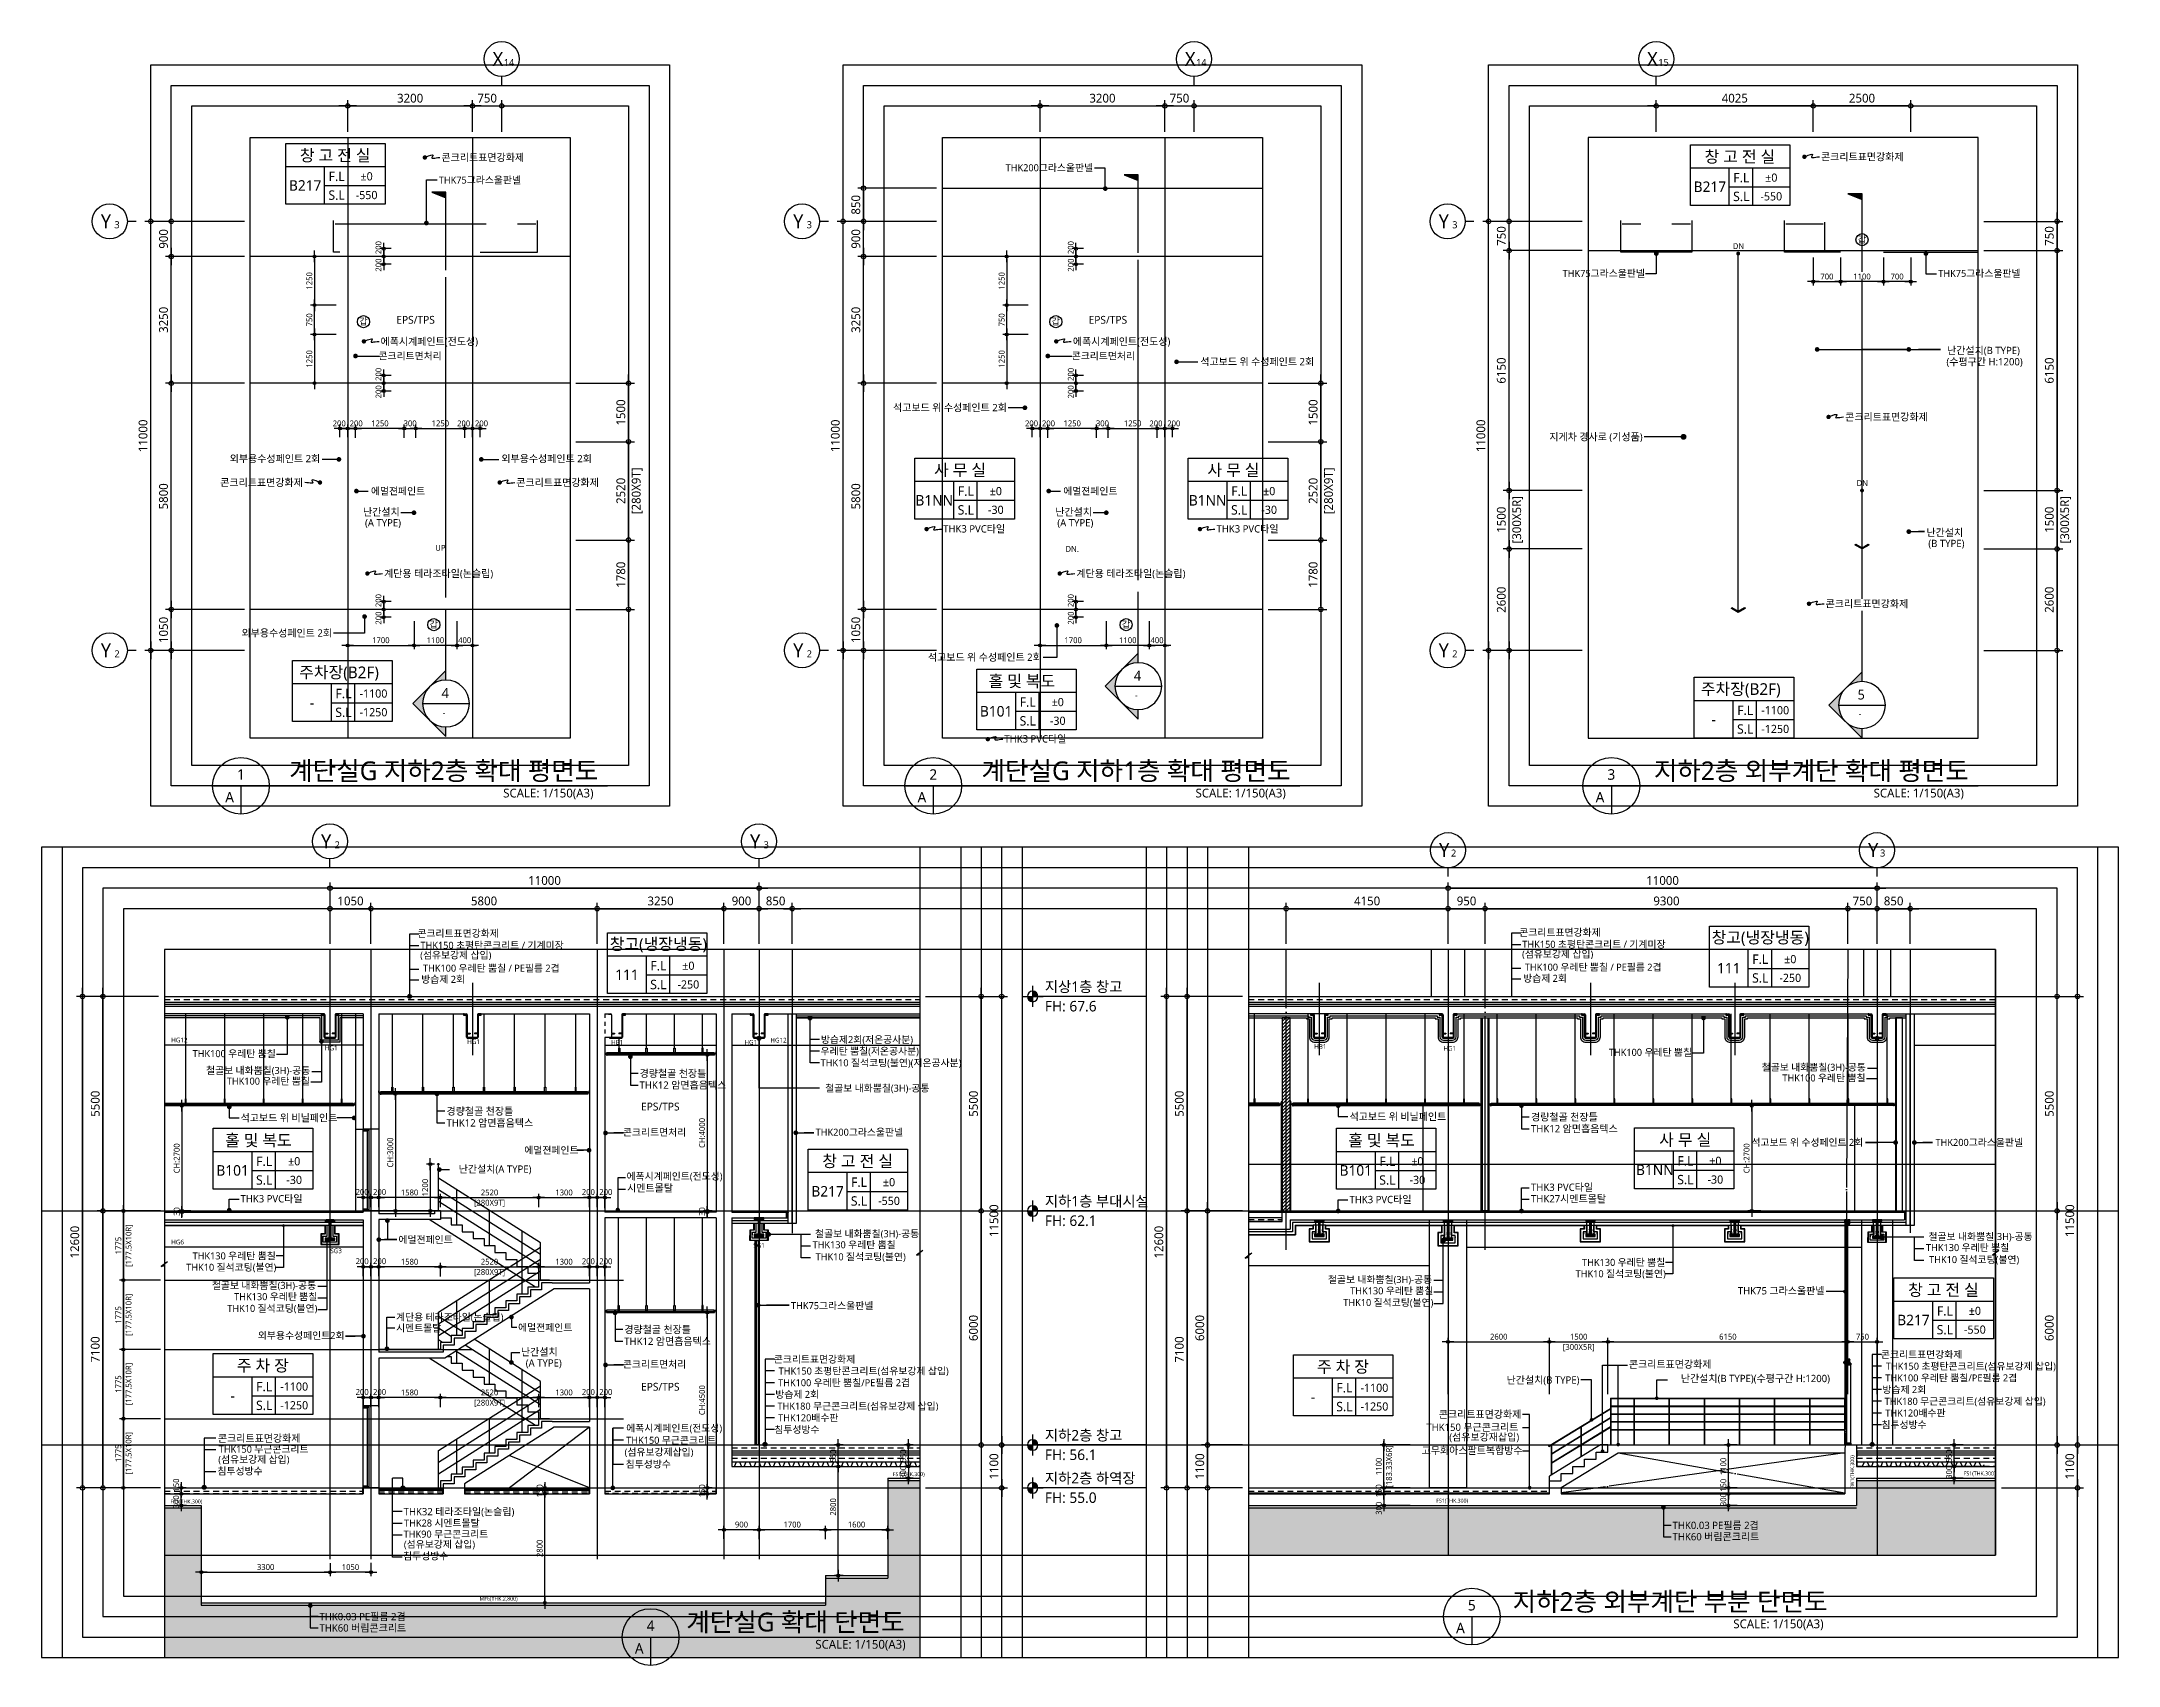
# Model space of a CAD drawing. Header units: millimetres. Extents: x -27408 to 60590, y 623 to 42257.
# Drawn here: x 1500 to 54750, y 623 to 42257 of the extents above; entities that cross this region are included whole.
import ezdxf
from ezdxf.enums import TextEntityAlignment as Align

# ---------------------------------------------------------------- set-up
doc = ezdxf.new("R2010")
doc.units = ezdxf.units.MM
doc.header["$LTSCALE"] = 100
doc.header["$MEASUREMENT"] = 0
doc.header["$PDSIZE"] = -10
for name, pattern in [('-HID', [2.5, 1.5, -1]), ('CEN', [62, 60, -1, 0, -1]), ('HID', [2.5, 1.5, -1]), ('HIDDEN', [2, 1, -1])]:
    doc.linetypes.add(name, pattern=pattern)
doc.layers.get('0').update_dxf_attribs({"linetype": 'CONTINUOUS'})
doc.layers.get('Defpoints').update_dxf_attribs({"color": 171, "linetype": 'CONTINUOUS'})
for name, color, linetype in [('CEN', 1, 'CEN'), ('CEN(ST)', 1, 'CEN'), ('Center(AR)', 30, 'CEN'), ('CON', 2, 'CONTINUOUS'), ('DOOR', 4, 'CONTINUOUS'), ('ELE-6', 8, 'CONTINUOUS'), ('FIN', 8, 'CONTINUOUS'), ('FIN(내화피복)', 8, 'CONTINUOUS'), ('FIN(패널-200글라스울64k)', 4, 'CONTINUOUS'), ('FIN(패널-T75 글라스울)', 6, 'CONTINUOUS'), ('FIN-1', 6, 'CONTINUOUS'), ('FIN-2', 9, 'CONTINUOUS'), ('FIN-5', 6, 'CONTINUOUS'), ('HAN', 9, 'CONTINUOUS'), ('HAT 254', 254, 'CONTINUOUS'), ('HAT-252', 252, 'CONTINUOUS'), ('HF', 3, 'CONTINUOUS'), ('INS', 251, 'BATTING'), ('LED', 7, 'CONTINUOUS'), ('NDIM', 7, 'CONTINUOUS'), ('SASAC 도면명', 2, 'CONTINUOUS'), ('SASAC 도면번호', 6, 'CONTINUOUS'), ('STEEL', 5, 'CONTINUOUS'), ('stl', 3, 'CONTINUOUS'), ('SUNIL-KITCHEN FIN', 5, 'CONTINUOUS'), ('SUNIL-KITCHEN HAT', 252, 'CONTINUOUS'), ('SUNIL-KITCHEN WALL', 3, 'CONTINUOUS'), ('SYM', 7, 'CONTINUOUS'), ('SYM(AXIS)', 7, 'CONTINUOUS'), ('SYM(STAIR)', 251, 'CONTINUOUS'), ('TEXT', 3, 'CONTINUOUS'), ('TEXT(AXIS)', 2, 'CONTINUOUS'), ('TEXT(MIN)', 7, 'CONTINUOUS'), ('TEXT(NOTE小)', 1, 'CONTINUOUS'), ('TEXT(노트)', 7, 'CONTINUOUS'), ('TEXT(실명)', 3, 'CONTINUOUS'), ('TEXT-기입', 6, 'CONTINUOUS'), ('TITLE', 7, 'CONTINUOUS'), ('WAL-석고보드', 7, 'CONTINUOUS'), ('wire-meshes', 1, 'CONTINUOUS'), ('배수판', 5, 'CONTINUOUS'), ('스틸', 8, 'CONTINUOUS')]:
    doc.layers.add(name, color=color, linetype=linetype)
doc.layers.add('NUMBER', color=171, linetype='CONTINUOUS', plot=False)
doc.styles.add('CGS', font='cgse', dxfattribs={"bigfont": 'cgs'})
doc.styles.add('TE', font='malgun_0.ttf')
doc.styles.add('나눔바른고딕', font='NanumBarunGothic.ttf')
doc.linetypes.add('BATTING', pattern='A,0.0001,-0.1,[134,ltypeshp.shx,S=0.1,R=0,X=-0.1,Y=0],-0.2,[134,ltypeshp.shx,S=0.1,R=180,X=0.1,Y=0],-0.1', length=0.4001)
doc.dimstyles.new('NDIM 1200', dxfattribs={"dimscale": 75, "dimtxt": 3, "dimasz": 1, "dimexe": 2, "dimexo": 2, "dimgap": 1, "dimtad": 1, "dimdec": 0, "dimdsep": 46, "dimtxsty": 'CGS', "dimblk": 'DOT0', "dimcen": 1, "dimdle": 8, "dimclrd": 256, "dimclre": 256, "dimclrt": 256, "dimadec": 0, "dimazin": 0, "dimtfac": 1, "dimtdec": 0, "dimtix": 1, "dimtmove": 2, "dimatfit": 3, "dimldrblk": 'DOT0', "dimfxl": 1, "dimtolj": 1, "dimtzin": 0, "dimlwd": -1, "dimlwe": -1, "dimarcsym": 0})

msp = doc.modelspace()

# ---------------------------------------------------------------- texts
at = {"layer": 'NUMBER', "style": '나눔바른고딕'}
msp.add_text('FW1(THK.300)', height=100, rotation=90, dxfattribs=at).set_placement((47923.3, 6013), align=Align.MIDDLE_RIGHT)
for s, p in [('FS1(THK.300)', (24144, 5526.9)), ('FS1(THK.300)', (51598.8, 5545.6)), ('FS1(THK.300)', (5623.1, 4826.9)), ('FS1(THK.300)', (38075.5, 4847.3)), ('MF6(THK.2,800)', (13707.3, 2334.5))]:
    msp.add_text(s, height=100, dxfattribs=at).set_placement(p, align=Align.MIDDLE_RIGHT)
at = {"layer": 'TEXT', "style": '나눔바른고딕'}
for s, height, p in [('4', 250, (29506.1, 25873.4)), ('4', 250, (11756.1, 25428.4)), ('5', 250, (48061.5, 25388.5)), ('-', 166.7, (11784.8, 24973)), ('-', 166.7, (29534.8, 25418)), ('-', 166.7, (48090.2, 24933.1))]:
    msp.add_text(s, height=height, dxfattribs=at).set_placement(p)
for s, p in [('1', (6612.8, 23465.9)), ('2', (24362.8, 23465.9)), ('3', (41748.4, 23465.9)), ('A', (6321.9, 22884.1)), ('A', (24071.9, 22884.1)), ('A', (41457.5, 22884.1)), ('5', (38170.5, 2165.9)), ('4', (17115, 1640.9)), ('A', (37879.6, 1584.1)), ('A', (16824.1, 1059.1))]:
    msp.add_text(s, height=270, dxfattribs=at).set_placement(p, align=Align.MIDDLE)
for s, p in [('계단실G 지하2층 확대 평면도', (15776.1, 23560.5)), ('계단실G 지하1층 확대 평면도', (33526.1, 23560.5)), ('지하2층 외부계단 확대 평면도', (50911.6, 23560.5)), ('지하2층 외부계단 부분 단면도', (47291.3, 2260.5)), ('계단실G 확대 단면도', (23629.7, 1735.5))]:
    msp.add_text(s, height=480, dxfattribs=at).set_placement(p, align=Align.MIDDLE_RIGHT)
for p in [(15651.8, 23102.3), (33401.8, 23102.3), (50787.4, 23102.3), (47190.2, 1802.3), (23653.9, 1277.3)]:
    msp.add_text('SCALE: 1/150(A3)', height=225, dxfattribs=at).set_placement(p, align=Align.TOP_RIGHT)
at = {"layer": 'TEXT(AXIS)', "style": '나눔바른고딕'}
for s, height, p in [('X', 360, (13201.3, 41810.1)), ('14', 180, (13485.7, 41720.1)), ('X', 360, (30951.3, 41810.1)), ('14', 180, (31235.7, 41720.1)), ('X', 360, (42801.3, 41810.1)), ('15', 180, (43085.7, 41720.1)), ('Y', 360, (3151.3, 37650.3)), ('Y', 360, (20901.3, 37650.3)), ('Y', 360, (37451.3, 37650.3)), ('3', 180, (3435.7, 37560.4)), ('3', 180, (21185.7, 37560.4)), ('3', 180, (37735.7, 37560.4)), ('Y', 360, (3151.3, 26650.3)), ('2', 180, (3435.7, 26560.4)), ('Y', 360, (20901.3, 26650.3)), ('2', 180, (21185.7, 26560.4)), ('Y', 360, (37451.3, 26650.3)), ('2', 180, (37735.7, 26560.4)), ('Y', 360, (8797, 21753)), ('Y', 360, (19797, 21753)), ('2', 180, (9081.4, 21663)), ('3', 180, (20081.4, 21663)), ('Y', 360, (37462.2, 21528)), ('2', 180, (37705.3, 21452.4)), ('Y', 360, (48462.2, 21528)), ('3', 180, (48705.3, 21452.4))]:
    msp.add_text(s, height=height, dxfattribs=at).set_placement(p, align=Align.MIDDLE)
for s, p in [('지상1층 창고', (27224.1, 18025)), ('FH: 67.6', (27224.1, 17525)), ('지하1층 부대시설', (27224.1, 12525)), ('FH: 62.1', (27224.1, 12025)), ('지하2층 창고', (27224.1, 6525)), ('FH: 56.1', (27224.1, 6025)), ('지하2층 하역장', (27224.1, 5425)), ('FH: 55.0', (27224.1, 4925))]:
    msp.add_text(s, height=270, dxfattribs=at).set_placement(p, align=Align.MIDDLE_LEFT)
at = {"layer": 'TEXT(MIN)', "style": '나눔바른고딕'}
for s, p in [('THK200그라스울판넬', (28461.1, 39021.4)), ('THK75그라스울판넬', (42607.7, 36313.8)), ('콘크리트면처리', (11761, 34194.7)), ('콘크리트면처리', (29534.6, 34194.7)), ('콘크리트표면강화제', (13223.1, 19391.6)), ('THK150 초평탄콘크리트 / 기계미장', (14886, 19086.2)), ('콘크리트표면강화제', (41474.5, 19417.3)), ('THK150 초평탄콘크리트 / 기계미장', (43137.3, 19111.9)), ('(섬유보강제 삽입)', (13032.9, 18835.3)), ('(섬유보강제 삽입)', (41284.2, 18861)), ('THK100 우레탄 뿜칠 / PE필름 2겹', (43034.4, 18525.5)), ('방습제 2회', (12357.9, 18213.5)), ('THK100 우레탄 뿜칠 / PE필름 2겹', (14783.1, 18499.8)), ('방습제 2회', (40609.3, 18239.2)), ('THK100 우레탄 뿜칠', (7505.6, 16308.3)), ('THK100 우레탄 뿜칠', (43816.2, 16342.2)), ('THK100 우레탄 뿜칠', (8381.6, 15604.1)), ('THK100 우레탄 뿜칠', (48266.1, 15685.3)), ('콘크리트면처리', (18028.8, 14292)), ('THK130 우레탄 뿜칠', (7505.5, 11123)), ('THK10 질석코팅(불연)', (7519.2, 10830.6)), ('THK10 질석코팅(불연)', (43143.4, 10665.4)), ('THK130 우레탄 뿜칠', (43129.7, 10957.8)), ('철골보 내화뿜칠(3H)-공통', (8539.7, 10367.6)), ('THK130 우레탄 뿜칠', (8571.4, 10077.7)), ('철골보 내화뿜칠(3H)-공통', (37153.3, 10517.6)), ('THK130 우레탄 뿜칠', (37185, 10227.7)), ('THK10 질석코팅(불연)', (8571.4, 9777.7)), ('THK10 질석코팅(불연)', (37185, 9927.7)), ('콘크리트표면강화제', (22361.1, 8472.2)), ('콘크리트표면강화제', (50747, 8594.7)), ('콘크리트면처리', (18028.8, 8345.1)), ('THK150 초평탄콘크리트(섬유보강제 삽입)', (24758.9, 8172.2)), ('THK100 우레탄 뿜칠/PE필름 2겹', (52152.9, 7994.7)), ('THK150 초평탄콘크리트(섬유보강제 삽입)', (53144.7, 8294.7)), ('방습제 2회', (21435.2, 7572.2)), ('THK100 우레탄 뿜칠/PE필름 2겹', (23767, 7872.2)), ('방습제 2회', (49821, 7694.7)), ('THK180 무근콘크리트(섬유보강제 삽입)', (52881.4, 7394.7)), ('THK120배수판', (21931.7, 6972.2)), ('THK180 무근콘크리트(섬유보강제 삽입)', (24495.6, 7272.2)), ('THK120배수판', (50317.6, 7094.7)), ('침투성방수', (21446.1, 6672.2)), ('침투성방수', (49832, 6794.7)), ('THK150 무근콘크리트', (8346.3, 6168.5)), ('(섬유보강제 삽입)', (7856.2, 5905.6)), ('침투성방수', (7169.5, 5605.6)), ('THK28 시멘트몰탈', (12731.8, 4274.7)), ('THK90 무근콘크리트', (12954.3, 3991.3)), ('(섬유보강제 삽입)', (12615.2, 3728.4)), ('침투성방수', (11928.6, 3428.4))]:
    msp.add_text(s, height=180, dxfattribs=at).set_placement(p, align=Align.MIDDLE_RIGHT)
for s, p in [('THK75그라스울판넬', (13793.2, 38705.8)), ('THK75그라스울판넬', (52238.4, 36313.8)), ('철골보 내화뿜칠(3H)-공통', (8389.8, 15877.9)), ('철골보 내화뿜칠(3H)-공통', (48274.3, 15959.2)), ('철골보 내화뿜칠(3H)-공통', (24263.2, 15423.2)), ('THK200그라스울판넬', (23589, 14294.1)), ('석고보드 위 수성페인트 2회', (48206.8, 14033.7)), ('THK200그라스울판넬', (52301.9, 14033.7)), ('철골보 내화뿜칠(3H)-공통', (24003.1, 11691.3)), ('철골보 내화뿜칠(3H)-공통', (52550.7, 11619.6)), ('THK130 우레탄 뿜칠', (23400.5, 11408.1)), ('THK10 질석코팅(불연)', (23657.4, 11100.5)), ('THK130 우레탄 뿜칠', (51948.1, 11336.3)), ('THK10 질석코팅(불연)', (52205, 11028.8)), ('THK75그라스울판넬', (22824.3, 9847.7)), ('외부용수성페인트2회', (9267.5, 9082.8))]:
    msp.add_text(s, height=180, rotation=360, dxfattribs=at).set_placement(p, align=Align.MIDDLE_RIGHT)
for s, height, p in [('DN', 150, (45008.1, 37012)), ('EPS/TPS', 200, (11089.8, 35122.4)), ('EPS/TPS', 200, (28839.8, 35122.4)), ('DN', 150, (48183.1, 30937)), ('UP', 150, (11725, 29277.4)), ('DN.', 150, (27925, 29247.4)), ('EPS/TPS', 200, (17364.5, 14951.9)), ('EPS/TPS', 200, (17364.5, 7768.2))]:
    msp.add_text(s, height=height, dxfattribs=at).set_placement(p, align=Align.MIDDLE_CENTER)
for s, p in [('에멀젼페인트', (9945, 30731.5)), ('에멀젼페인트', (27695, 30731.5)), ('방습제2회(저온공사분)', (21482.8, 16668.6)), ('THK10 질석코팅(불연)(저온공사분)', (21473.7, 16073.2)), ('우레탄 뿜칠(저온공사분)', (21474.2, 16373.2)), ('에멀젼페인트', (13876.9, 13832.6)), ('에폭시계페인트(전도성)', (16499.1, 13164.1)), ('에멀젼페인트', (10650.8, 11539.7)), ('계단용 테라조타일(논슬립)', (10590, 9554)), ('시멘트몰탈', (10590, 9274)), ('에멀젼페인트', (13718.8, 9288.5)), ('THK150 무근콘크리트', (16490, 6396.7)), ('에폭시계페인트(전도성)', (16490, 6706.4)), ('(섬유보강제삽입)', (16449.7, 6094.3)), ('침투성방수', (16476.8, 5784.7))]:
    msp.add_text(s, height=180, dxfattribs=at).set_placement(p, align=Align.MIDDLE_LEFT)
at = {"layer": 'TEXT(노트)', "style": '나눔바른고딕'}
for s, height, p in [('콘크리트표면강화제', 187.5, (47123.3, 39302.2)), ('콘크리트표면강화제', 187.5, (11754, 39285.1)), ('에폭시계페인트(전도성)', 187.5, (10191.9, 34567.1)), ('에폭시계페인트(전도성)', 187.5, (27941.9, 34567.1)), ('콘크리트표면강화제', 187.5, (47743.6, 32632.2)), ('콘크리트표면강화제', 187.5, (6082.5, 30951.2)), ('콘크리트표면강화제', 187.5, (13672.3, 30951.2)), ('THK3 PVC타일', 187.5, (24615.2, 29763.7)), ('THK3 PVC타일', 187.5, (31624.3, 29763.7)), ('계단용 테라조타일(논슬립)', 187.5, (10280.7, 28618.3)), ('계단용 테라조타일(논슬립)', 187.5, (28030.7, 28618.3)), ('콘크리트표면강화제', 187.5, (47241.6, 27843.9)), ('THK3 PVC타일', 187.5, (26186.3, 24378.6)), ('HG12', 120, (4825, 16657.8)), ('HG1', 120, (8763.5, 16454)), ('HG1', 120, (12413.5, 16616.4)), ('HB1', 120, (16102, 16599.2)), ('HG1', 120, (19521.1, 16600)), ('HG12', 120, (20186.8, 16653.9)), ('HB1', 120, (34128.8, 16493.3)), ('HG1', 120, (37442.4, 16443.3)), ('THK12 암면흡음텍스', 187.5, (16833.2, 15501.8)), ('경량철골 천장틀', 187.5, (16833.2, 15801.8)), ('경량철골 천장틀', 187.5, (11883.3, 14833.5)), ('석고보드 위 비닐페인트', 187.5, (6604.4, 14662.5)), ('THK12 암면흡음텍스', 187.5, (11883.3, 14533.5)), ('석고보드 위 비닐페인트', 187.5, (35036.9, 14694.2)), ('THK12 암면흡음텍스', 187.5, (39689, 14383.5)), ('경량철골 천장틀', 187.5, (39689, 14683.5)), ('시멘트몰탈', 187.5, (16513.1, 12864.1)), ('THK3 PVC타일', 187.5, (39689, 12883.4)), ('THK3 PVC타일', 187.5, (6601.3, 12588.2)), ('THK3 PVC타일', 187.5, (35033.9, 12568.6)), ('THK27시멘트몰탈', 187.5, (39689, 12586.5)), ('HG6', 120, (4825, 11477.8)), ('SG3', 120, (8904.3, 11253.4)), ('SG1', 120, (19746.4, 11390.8)), ('THK12 암면흡음텍스', 187.5, (16440.1, 8934.2)), ('경량철골 천장틀', 187.5, (16440.1, 9234.2)), ('콘크리트표면강화제', 187.5, (42197.8, 8345.7)), ('콘크리트표면강화제', 187.5, (37323.3, 7063.1)), ('콘크리트표면강화제', 187.5, (6022.1, 6446.8)), ('THK150 무근콘크리트', 187.5, (37004.4, 6730.6)), ('(섬유보강재삽입)', 187.5, (37592, 6480)), ('고무화아스팔트복합방수', 187.5, (36884.7, 6134.4)), ('THK32 테라조타일(논슬립)', 187.5, (10783.3, 4566.1)), ('THK0.03 PE필름 2겹', 187.5, (43318.7, 4214.9)), ('THK60 버림콘크리트', 187.5, (43318.7, 3924.4)), ('THK0.03 PE필름 2겹', 187.5, (8626.2, 1875)), ('THK60 버림콘크리트', 187.5, (8626.2, 1584.5))]:
    msp.add_text(s, height=height, dxfattribs=at).set_placement(p, align=Align.MIDDLE_LEFT)
for s, p in [('석고보드 위 수성페인트 2회', (34128.8, 34049.5)), ('(수평구간 H:1200)', (52295.4, 34047.8)), ('난간설치(B TYPE)', (52223.4, 34336.5)), ('석고보드 위 수성페인트 2회', (26250.2, 32871.3)), ('지게차 경사로 (기성품)', (42549.5, 32122.4)), ('외부용수성페인트 2회', (8645.4, 31563.1)), ('외부용수성페인트 2회', (15609.7, 31563.1)), ('난간설치', (10684, 30196.6)), ('(A TYPE)', (10716.9, 29918.6)), ('난간설치', (28434, 30196.6)), ('(A TYPE)', (28466.9, 29918.6)), ('난간설치', (50768.1, 29667.8)), ('(B TYPE)', (50801, 29389.8)), ('외부용수성페인트 2회', (8947.4, 27092.6)), ('석고보드 위 수성페인트 2회', (27145.4, 26471.7)), ('난간설치(A TYPE)', (14060.5, 13349.4)), ('THK75 그라스울판넬', (47213.1, 10228.8)), ('난간설치', (14732.7, 8660.8)), ('(A TYPE)', (14837.7, 8377.7)), ('난간설치(B TYPE)', (40930.3, 7941.2)), ('난간설치(B TYPE)(수평구간 H:1200)', (47354.1, 7980.4))]:
    msp.add_text(s, height=187.5, dxfattribs=at).set_placement(p, align=Align.MIDDLE_RIGHT)
at = {"layer": 'TEXT(실명)', "style": '나눔바른고딕'}
for s, p in [('창 고 전 실', (9029.3, 39343.7)), ('창 고 전 실', (45043.8, 39310.7)), ('사 무 실', (25048.8, 31273.7)), ('사 무 실', (32057.9, 31273.7)), ('주차장(B2F)', (9127.2, 26070.1)), ('홀 및 복도', (26636.2, 25865.4)), ('주차장(B2F)', (45066.2, 25641.6)), ('창고(냉장냉동)', (17314.7, 19105)), ('창고(냉장냉동)', (45566.1, 19273.2)), ('홀 및 복도', (7059.8, 14093.3)), ('홀 및 복도', (35857.3, 14093.3)), ('사 무 실', (43642.5, 14103.2)), ('창 고 전 실', (22423.7, 13556.3)), ('창 고 전 실', (50263.5, 10255.4)), ('주 차 장', (7172.8, 8315.1)), ('주 차 장', (34868.1, 8284.2))]:
    msp.add_text(s, height=300, dxfattribs=at).set_placement(p, align=Align.MIDDLE)
at = {"layer": 'TEXT-기입', "style": '나눔바른고딕'}
for s, height, p in [('±0', 210, (9834.8, 38801.8)), ('±0', 210, (45849.3, 38768.8)), ('B217', 270, (8259.2, 38569.5)), ('-550', 210, (9834.8, 38321.8)), ('B217', 270, (44273.7, 38536.4)), ('-550', 210, (45849.3, 38288.8)), ('B1NN', 270, (24387.5, 30495.5)), ('-30', 210, (25967.4, 30251.8)), ('±0', 210, (25967.1, 30731)), ('B1NN', 270, (31396.7, 30495.5)), ('-30', 210, (32976.5, 30251.8)), ('±0', 210, (32976.3, 30731)), ('-1100', 210, (10010.6, 25541.4)), ('-', 270, (8431, 25305.9)), ('-1250', 210, (10010.8, 25062.2)), ('B101', 270, (25975, 25087.1)), ('±0', 210, (27554.6, 25322.6)), ('-1100', 210, (45949.6, 25112.8)), ('-30', 210, (27554.8, 24843.5)), ('-', 270, (44370, 24877.4)), ('-1250', 210, (45949.8, 24633.7)), ('±0', 210, (18084.5, 18563.1)), ('±0', 210, (46335.9, 18731.4)), ('111', 270, (16508.9, 18330.7)), ('-250', 210, (18084.5, 18083.1)), ('111', 270, (44760.3, 18499)), ('-250', 210, (46335.9, 18251.4)), ('B101', 270, (6398.5, 13315)), ('±0', 210, (7978.1, 13550.5)), ('B101', 270, (35196.1, 13315)), ('±0', 210, (36775.7, 13550.5)), ('B1NN', 270, (42863.5, 13329)), ('±0', 210, (44416, 13561.4)), ('-30', 210, (7978.4, 13071.4)), ('B217', 270, (21653.6, 12782)), ('±0', 210, (23229.2, 13014.4)), ('-30', 210, (36775.9, 13071.4)), ('-30', 210, (44416, 13081.4)), ('-550', 210, (23229.2, 12534.4)), ('B217', 270, (49493.4, 9481.2)), ('±0', 210, (51069, 9713.6)), ('-550', 210, (51069, 9233.6)), ('-', 270, (6402.8, 7540.9)), ('-1100', 210, (7978.4, 7773.3)), ('-', 270, (34098.1, 7510)), ('-1100', 210, (35673.7, 7742.3)), ('-1250', 210, (7978.4, 7293.3)), ('-1250', 210, (35673.7, 7262.3))]:
    msp.add_text(s, height=height, dxfattribs=at).set_placement(p, align=Align.MIDDLE)

# ---------------------------------------------------------------- blocks, each defined once
blk = doc.blocks.new('A$C2F20087E')
at = {"layer": 'SYM(AXIS)'}
blk.add_line((600, 0), (600, 300), dxfattribs=at)
blk.add_circle((600, 900), 600, dxfattribs=at)
blk = doc.blocks.new('DOT0')
blk.add_line((-3, 0), (3, 0))
at = {"color": 6}
blk.add_circle((0, 0), 0.75, dxfattribs=at)
blk = doc.blocks.new('*D21')
at = {"layer": 'Defpoints', "color": 0, "ltscale": 0.4, "transparency": 16777216}
for p in [(4825, 33497), (6850, 33497), (6850, 27697)]:
    blk.add_point(p, dxfattribs=at)
at = {"layer": 'NDIM', "ltscale": 0.4, "transparency": 16777216}
for p, q in [((6700, 33497), (4675, 33497)), ((4825, 27772), (4825, 33422)), ((6700, 27697), (4675, 27697))]:
    blk.add_line(p, q, dxfattribs=at)
at = {"layer": 'NDIM', "ltscale": 0.4, "transparency": 16777216, "xscale": 75, "yscale": 75, "zscale": 75}
for p, rotation in [((4825, 33497), 90), ((4825, 27697), 270)]:
    blk.add_blockref('DOT0', p, dxfattribs=dict(at, rotation=rotation))
at = {"layer": 'NDIM', "ltscale": 0.4, "transparency": 16777216, "insert": (4628, 30597), "char_height": 225, "attachment_point": 5, "rotation": 90, "style": '나눔바른고딕'}
blk.add_mtext('\\A1;5800', dxfattribs=at)
blk = doc.blocks.new('*D20')
at = {"layer": 'Defpoints', "color": 0, "ltscale": 0.4, "transparency": 16777216}
for p in [(4825, 27697), (6850, 27697), (6850, 26647)]:
    blk.add_point(p, dxfattribs=at)
at = {"layer": 'NDIM', "ltscale": 0.4, "transparency": 16777216}
for p, q in [((6700, 27697), (4675, 27697)), ((4825, 26722), (4825, 27622)), ((6700, 26647), (4675, 26647))]:
    blk.add_line(p, q, dxfattribs=at)
at = {"layer": 'NDIM', "ltscale": 0.4, "transparency": 16777216, "xscale": 75, "yscale": 75, "zscale": 75}
for p, rotation in [((4825, 27697), 90), ((4825, 26647), 270)]:
    blk.add_blockref('DOT0', p, dxfattribs=dict(at, rotation=rotation))
at = {"layer": 'NDIM', "ltscale": 0.4, "transparency": 16777216, "insert": (4628, 27172), "char_height": 225, "attachment_point": 5, "rotation": 90, "style": '나눔바른고딕'}
blk.add_mtext('\\A1;1050', dxfattribs=at)
blk = doc.blocks.new('*D19')
at = {"layer": 'Defpoints', "color": 0, "ltscale": 0.4, "transparency": 16777216}
for p in [(4825, 36747), (6850, 36747), (6850, 33497)]:
    blk.add_point(p, dxfattribs=at)
at = {"layer": 'NDIM', "ltscale": 0.4, "transparency": 16777216}
for p, q in [((6700, 36747), (4675, 36747)), ((4825, 33572), (4825, 36672)), ((6700, 33497), (4675, 33497))]:
    blk.add_line(p, q, dxfattribs=at)
at = {"layer": 'NDIM', "ltscale": 0.4, "transparency": 16777216, "xscale": 75, "yscale": 75, "zscale": 75}
for p, rotation in [((4825, 36747), 90), ((4825, 33497), 270)]:
    blk.add_blockref('DOT0', p, dxfattribs=dict(at, rotation=rotation))
at = {"layer": 'NDIM', "ltscale": 0.4, "transparency": 16777216, "insert": (4628, 35122), "char_height": 225, "attachment_point": 5, "rotation": 90, "style": '나눔바른고딕'}
blk.add_mtext('\\A1;3250', dxfattribs=at)
blk = doc.blocks.new('*D18')
at = {"layer": 'Defpoints', "color": 0, "ltscale": 0.4, "transparency": 16777216}
for p in [(4300, 37647), (6850, 37647), (6850, 26647)]:
    blk.add_point(p, dxfattribs=at)
at = {"layer": 'NDIM', "ltscale": 0.4, "transparency": 16777216}
for p, q in [((6700, 37647), (4150, 37647)), ((4300, 26722), (4300, 37572)), ((6700, 26647), (4150, 26647))]:
    blk.add_line(p, q, dxfattribs=at)
at = {"layer": 'NDIM', "ltscale": 0.4, "transparency": 16777216, "xscale": 75, "yscale": 75, "zscale": 75}
for p, rotation in [((4300, 37647), 90), ((4300, 26647), 270)]:
    blk.add_blockref('DOT0', p, dxfattribs=dict(at, rotation=rotation))
at = {"layer": 'NDIM', "ltscale": 0.4, "transparency": 16777216, "insert": (4103, 32147), "char_height": 225, "attachment_point": 5, "rotation": 90, "style": '나눔바른고딕'}
blk.add_mtext('\\A1;11000', dxfattribs=at)
blk = doc.blocks.new('*D17')
at = {"layer": 'Defpoints', "color": 0, "ltscale": 0.4, "transparency": 16777216}
for p in [(4825, 37647), (6850, 37647), (6850, 36747)]:
    blk.add_point(p, dxfattribs=at)
at = {"layer": 'NDIM', "ltscale": 0.4, "transparency": 16777216}
for p, q in [((6700, 37647), (4675, 37647)), ((4825, 36822), (4825, 37572)), ((6700, 36747), (4675, 36747))]:
    blk.add_line(p, q, dxfattribs=at)
at = {"layer": 'NDIM', "ltscale": 0.4, "transparency": 16777216, "xscale": 75, "yscale": 75, "zscale": 75}
for p, rotation in [((4825, 37647), 90), ((4825, 36747), 270)]:
    blk.add_blockref('DOT0', p, dxfattribs=dict(at, rotation=rotation))
at = {"layer": 'NDIM', "ltscale": 0.4, "transparency": 16777216, "insert": (4628, 37197), "char_height": 225, "attachment_point": 5, "rotation": 90, "style": '나눔바른고딕'}
blk.add_mtext('\\A1;900', dxfattribs=at)
blk = doc.blocks.new('*D23')
at = {"layer": 'Defpoints', "color": 0, "ltscale": 0.4, "transparency": 16777216}
for p in [(13300, 40607), (12550, 39793), (13300, 39793)]:
    blk.add_point(p, dxfattribs=at)
at = {"layer": 'NDIM', "ltscale": 0.4, "transparency": 16777216}
for p, q in [((12550, 39943), (12550, 40757)), ((12625, 40607), (13225, 40607)), ((13300, 39943), (13300, 40757))]:
    blk.add_line(p, q, dxfattribs=at)
at = {"layer": 'NDIM', "ltscale": 0.4, "transparency": 16777216, "xscale": 75, "yscale": 75, "zscale": 75, "rotation": 180}
blk.add_blockref('DOT0', (12550, 40607), dxfattribs=at)
at = {"layer": 'NDIM', "ltscale": 0.4, "transparency": 16777216, "xscale": 75, "yscale": 75, "zscale": 75}
blk.add_blockref('DOT0', (13300, 40607), dxfattribs=at)
at = {"layer": 'NDIM', "ltscale": 0.4, "transparency": 16777216, "insert": (12925, 40804), "char_height": 225, "attachment_point": 5, "style": '나눔바른고딕'}
blk.add_mtext('\\A1;750', dxfattribs=at)
blk = doc.blocks.new('*D22')
at = {"layer": 'Defpoints', "color": 0, "ltscale": 0.4, "transparency": 16777216}
for p in [(12550, 40607), (9350, 39793), (12550, 39793)]:
    blk.add_point(p, dxfattribs=at)
at = {"layer": 'NDIM', "ltscale": 0.4, "transparency": 16777216}
for p, q in [((9350, 39943), (9350, 40757)), ((9425, 40607), (12475, 40607)), ((12550, 39943), (12550, 40757))]:
    blk.add_line(p, q, dxfattribs=at)
at = {"layer": 'NDIM', "ltscale": 0.4, "transparency": 16777216, "xscale": 75, "yscale": 75, "zscale": 75, "rotation": 180}
blk.add_blockref('DOT0', (9350, 40607), dxfattribs=at)
at = {"layer": 'NDIM', "ltscale": 0.4, "transparency": 16777216, "xscale": 75, "yscale": 75, "zscale": 75}
blk.add_blockref('DOT0', (12550, 40607), dxfattribs=at)
at = {"layer": 'NDIM', "ltscale": 0.4, "transparency": 16777216, "insert": (10950, 40804), "char_height": 225, "attachment_point": 5, "style": '나눔바른고딕'}
blk.add_mtext('\\A1;3200', dxfattribs=at)
blk = doc.blocks.new('*D29')
at = {"layer": 'Defpoints', "color": 0, "ltscale": 0.4, "transparency": 16777216}
for p in [(22575, 33497), (24600, 33497), (24600, 27697)]:
    blk.add_point(p, dxfattribs=at)
at = {"layer": 'NDIM', "ltscale": 0.4, "transparency": 16777216}
for p, q in [((24450, 33497), (22425, 33497)), ((22575, 27772), (22575, 33422)), ((24450, 27697), (22425, 27697))]:
    blk.add_line(p, q, dxfattribs=at)
at = {"layer": 'NDIM', "ltscale": 0.4, "transparency": 16777216, "xscale": 75, "yscale": 75, "zscale": 75}
for p, rotation in [((22575, 33497), 90), ((22575, 27697), 270)]:
    blk.add_blockref('DOT0', p, dxfattribs=dict(at, rotation=rotation))
at = {"layer": 'NDIM', "ltscale": 0.4, "transparency": 16777216, "insert": (22378, 30597), "char_height": 225, "attachment_point": 5, "rotation": 90, "style": '나눔바른고딕'}
blk.add_mtext('\\A1;5800', dxfattribs=at)
blk = doc.blocks.new('*D28')
at = {"layer": 'Defpoints', "color": 0, "ltscale": 0.4, "transparency": 16777216}
for p in [(22575, 27697), (24600, 27697), (24600, 26647)]:
    blk.add_point(p, dxfattribs=at)
at = {"layer": 'NDIM', "ltscale": 0.4, "transparency": 16777216}
for p, q in [((24450, 27697), (22425, 27697)), ((22575, 26722), (22575, 27622)), ((24450, 26647), (22425, 26647))]:
    blk.add_line(p, q, dxfattribs=at)
at = {"layer": 'NDIM', "ltscale": 0.4, "transparency": 16777216, "xscale": 75, "yscale": 75, "zscale": 75}
for p, rotation in [((22575, 27697), 90), ((22575, 26647), 270)]:
    blk.add_blockref('DOT0', p, dxfattribs=dict(at, rotation=rotation))
at = {"layer": 'NDIM', "ltscale": 0.4, "transparency": 16777216, "insert": (22378, 27172), "char_height": 225, "attachment_point": 5, "rotation": 90, "style": '나눔바른고딕'}
blk.add_mtext('\\A1;1050', dxfattribs=at)
blk = doc.blocks.new('*D27')
at = {"layer": 'Defpoints', "color": 0, "ltscale": 0.4, "transparency": 16777216}
for p in [(22575, 36747), (24600, 36747), (24600, 33497)]:
    blk.add_point(p, dxfattribs=at)
at = {"layer": 'NDIM', "ltscale": 0.4, "transparency": 16777216}
for p, q in [((24450, 36747), (22425, 36747)), ((22575, 33572), (22575, 36672)), ((24450, 33497), (22425, 33497))]:
    blk.add_line(p, q, dxfattribs=at)
at = {"layer": 'NDIM', "ltscale": 0.4, "transparency": 16777216, "xscale": 75, "yscale": 75, "zscale": 75}
for p, rotation in [((22575, 36747), 90), ((22575, 33497), 270)]:
    blk.add_blockref('DOT0', p, dxfattribs=dict(at, rotation=rotation))
at = {"layer": 'NDIM', "ltscale": 0.4, "transparency": 16777216, "insert": (22378, 35122), "char_height": 225, "attachment_point": 5, "rotation": 90, "style": '나눔바른고딕'}
blk.add_mtext('\\A1;3250', dxfattribs=at)
blk = doc.blocks.new('*D26')
at = {"layer": 'Defpoints', "color": 0, "ltscale": 0.4, "transparency": 16777216}
for p in [(22050, 37647), (24600, 37647), (24600, 26647)]:
    blk.add_point(p, dxfattribs=at)
at = {"layer": 'NDIM', "ltscale": 0.4, "transparency": 16777216}
for p, q in [((24450, 37647), (21900, 37647)), ((22050, 26722), (22050, 37572)), ((24450, 26647), (21900, 26647))]:
    blk.add_line(p, q, dxfattribs=at)
at = {"layer": 'NDIM', "ltscale": 0.4, "transparency": 16777216, "xscale": 75, "yscale": 75, "zscale": 75}
for p, rotation in [((22050, 37647), 90), ((22050, 26647), 270)]:
    blk.add_blockref('DOT0', p, dxfattribs=dict(at, rotation=rotation))
at = {"layer": 'NDIM', "ltscale": 0.4, "transparency": 16777216, "insert": (21853, 32147), "char_height": 225, "attachment_point": 5, "rotation": 90, "style": '나눔바른고딕'}
blk.add_mtext('\\A1;11000', dxfattribs=at)
blk = doc.blocks.new('*D71')
at = {"layer": 'Defpoints', "color": 0, "ltscale": 0.4, "transparency": 16777216}
for p in [(22575, 37647), (24600, 37647), (24600, 36747)]:
    blk.add_point(p, dxfattribs=at)
at = {"layer": 'NDIM', "ltscale": 0.4, "transparency": 16777216}
for p, q in [((24450, 37647), (22425, 37647)), ((22575, 36822), (22575, 37572)), ((24450, 36747), (22425, 36747))]:
    blk.add_line(p, q, dxfattribs=at)
at = {"layer": 'NDIM', "ltscale": 0.4, "transparency": 16777216, "xscale": 75, "yscale": 75, "zscale": 75}
for p, rotation in [((22575, 37647), 90), ((22575, 36747), 270)]:
    blk.add_blockref('DOT0', p, dxfattribs=dict(at, rotation=rotation))
at = {"layer": 'NDIM', "ltscale": 0.4, "transparency": 16777216, "insert": (22378, 37197), "char_height": 225, "attachment_point": 5, "rotation": 90, "style": '나눔바른고딕'}
blk.add_mtext('\\A1;900', dxfattribs=at)
blk = doc.blocks.new('*D25')
at = {"layer": 'Defpoints', "color": 0, "ltscale": 0.4, "transparency": 16777216}
for p in [(31050, 40607), (30300, 39793), (31050, 39793)]:
    blk.add_point(p, dxfattribs=at)
at = {"layer": 'NDIM', "ltscale": 0.4, "transparency": 16777216}
for p, q in [((30300, 39943), (30300, 40757)), ((30375, 40607), (30975, 40607)), ((31050, 39943), (31050, 40757))]:
    blk.add_line(p, q, dxfattribs=at)
at = {"layer": 'NDIM', "ltscale": 0.4, "transparency": 16777216, "xscale": 75, "yscale": 75, "zscale": 75, "rotation": 180}
blk.add_blockref('DOT0', (30300, 40607), dxfattribs=at)
at = {"layer": 'NDIM', "ltscale": 0.4, "transparency": 16777216, "xscale": 75, "yscale": 75, "zscale": 75}
blk.add_blockref('DOT0', (31050, 40607), dxfattribs=at)
at = {"layer": 'NDIM', "ltscale": 0.4, "transparency": 16777216, "insert": (30675, 40804), "char_height": 225, "attachment_point": 5, "style": '나눔바른고딕'}
blk.add_mtext('\\A1;750', dxfattribs=at)
blk = doc.blocks.new('*D24')
at = {"layer": 'Defpoints', "color": 0, "ltscale": 0.4, "transparency": 16777216}
for p in [(30300, 40607), (27100, 39793), (30300, 39793)]:
    blk.add_point(p, dxfattribs=at)
at = {"layer": 'NDIM', "ltscale": 0.4, "transparency": 16777216}
for p, q in [((27100, 39943), (27100, 40757)), ((27175, 40607), (30225, 40607)), ((30300, 39943), (30300, 40757))]:
    blk.add_line(p, q, dxfattribs=at)
at = {"layer": 'NDIM', "ltscale": 0.4, "transparency": 16777216, "xscale": 75, "yscale": 75, "zscale": 75, "rotation": 180}
blk.add_blockref('DOT0', (27100, 40607), dxfattribs=at)
at = {"layer": 'NDIM', "ltscale": 0.4, "transparency": 16777216, "xscale": 75, "yscale": 75, "zscale": 75}
blk.add_blockref('DOT0', (30300, 40607), dxfattribs=at)
at = {"layer": 'NDIM', "ltscale": 0.4, "transparency": 16777216, "insert": (28700, 40804), "char_height": 225, "attachment_point": 5, "style": '나눔바른고딕'}
blk.add_mtext('\\A1;3200', dxfattribs=at)
blk = doc.blocks.new('*D14')
at = {"layer": 'Defpoints', "color": 0, "ltscale": 0.4, "transparency": 16777216}
for p in [(15050, 29477), (16550, 29477), (15050, 27697)]:
    blk.add_point(p, dxfattribs=at)
at = {"layer": 'NDIM', "ltscale": 0.4, "transparency": 16777216}
for p, q in [((15200, 29477), (16700, 29477)), ((16550, 27772), (16550, 29402)), ((15200, 27697), (16700, 27697))]:
    blk.add_line(p, q, dxfattribs=at)
at = {"layer": 'NDIM', "ltscale": 0.4, "transparency": 16777216, "xscale": 75, "yscale": 75, "zscale": 75}
for p, rotation in [((16550, 29477), 90), ((16550, 27697), 270)]:
    blk.add_blockref('DOT0', p, dxfattribs=dict(at, rotation=rotation))
at = {"layer": 'NDIM', "ltscale": 0.4, "transparency": 16777216, "insert": (16353, 28587), "char_height": 225, "attachment_point": 5, "rotation": 90, "style": '나눔바른고딕'}
blk.add_mtext('\\A1;1780', dxfattribs=at)
blk = doc.blocks.new('*D15')
at = {"layer": 'Defpoints', "color": 0, "ltscale": 0.4, "transparency": 16777216}
for p in [(15050, 31997), (16550, 31997), (15050, 29477)]:
    blk.add_point(p, dxfattribs=at)
at = {"layer": 'NDIM', "ltscale": 0.4, "transparency": 16777216}
for p, q in [((15200, 31997), (16700, 31997)), ((16550, 29552), (16550, 31922)), ((15200, 29477), (16700, 29477))]:
    blk.add_line(p, q, dxfattribs=at)
at = {"layer": 'NDIM', "ltscale": 0.4, "transparency": 16777216, "xscale": 75, "yscale": 75, "zscale": 75}
for p, rotation in [((16550, 31997), 90), ((16550, 29477), 270)]:
    blk.add_blockref('DOT0', p, dxfattribs=dict(at, rotation=rotation))
at = {"layer": 'NDIM', "ltscale": 0.4, "transparency": 16777216, "char_height": 225, "attachment_point": 5, "rotation": 90, "style": '나눔바른고딕'}
for s, insert in [('\\A1;2520', (16353, 30737)), ('\\A1;[280X9T]', (16771, 30737))]:
    blk.add_mtext(s, dxfattribs=dict(at, insert=insert))
blk = doc.blocks.new('*D16')
at = {"layer": 'Defpoints', "color": 0, "ltscale": 0.4, "transparency": 16777216}
for p in [(15050, 33497), (16550, 33497), (15050, 31997)]:
    blk.add_point(p, dxfattribs=at)
at = {"layer": 'NDIM', "ltscale": 0.4, "transparency": 16777216}
for p, q in [((15200, 33497), (16700, 33497)), ((16550, 32072), (16550, 33422)), ((15200, 31997), (16700, 31997))]:
    blk.add_line(p, q, dxfattribs=at)
at = {"layer": 'NDIM', "ltscale": 0.4, "transparency": 16777216, "xscale": 75, "yscale": 75, "zscale": 75}
for p, rotation in [((16550, 33497), 90), ((16550, 31997), 270)]:
    blk.add_blockref('DOT0', p, dxfattribs=dict(at, rotation=rotation))
at = {"layer": 'NDIM', "ltscale": 0.4, "transparency": 16777216, "insert": (16353, 32747), "char_height": 225, "attachment_point": 5, "rotation": 90, "style": '나눔바른고딕'}
blk.add_mtext('\\A1;1500', dxfattribs=at)
blk = doc.blocks.new('갑종방화문표기')
at = {"layer": 'TEXT(NOTE小)'}
blk.add_circle((0, 0), 150, dxfattribs=at)
at = {"layer": 'TEXT(NOTE小)', "style": '나눔바른고딕'}
blk.add_text('갑', height=160, dxfattribs=at).set_placement((0, 7), align=Align.MIDDLE_CENTER)
blk = doc.blocks.new('SECTION_계단실E1')
at = {"layer": 'SYM'}
blk.add_hatch(color=256, dxfattribs=at).paths.add_polyline_path([(447405, -138925), (447765, -139069), (447765, -138925)])
h = blk.add_hatch(color=256, dxfattribs=at)
h.paths.add_polyline_path([(446917, -152033), (447341, -152457, -0.414214), (447341, -151609)])
h.paths.add_polyline_path([(447341, -152457), (447765, -152882), (447765, -152633, -0.198912)])
h.paths.add_polyline_path([(447341, -151609, -0.198912), (447765, -151433), (447765, -151185)])
at = {"layer": 'Defpoints'}
blk.add_line((447765, -149014), (447765, -141282), dxfattribs=at)
at = {"layer": 'SYM'}
for p, q in [((447405, -138925), (447765, -139069)), ((447765, -138925), (447405, -138925)), ((447765, -140922), (447765, -138925)), ((447765, -141282), (447765, -141102)), ((447765, -149314), (447765, -149014)), ((447765, -151433), (447765, -149614)), ((447765, -151185), (446917, -152033)), ((447765, -152882), (446917, -152033)), ((447165, -152033), (448365, -152033)), ((447765, -152882), (447765, -152633))]:
    blk.add_line(p, q, dxfattribs=at)
blk.add_arc((447765, -152033), 600, 90, 89.7615, dxfattribs=at)
blk = doc.blocks.new('*D30')
at = {"layer": 'Defpoints', "color": 0, "ltscale": 0.4, "transparency": 16777216}
for p in [(9550, 32336), (9550, 31997), (10800, 31997)]:
    blk.add_point(p, dxfattribs=at)
at = {"layer": 'NDIM', "ltscale": 0.4, "transparency": 16777216}
for p, q in [((9550, 32097), (9550, 32436)), ((10750, 32336), (9600, 32336)), ((10800, 32097), (10800, 32436))]:
    blk.add_line(p, q, dxfattribs=at)
at = {"layer": 'NDIM', "ltscale": 0.4, "transparency": 16777216, "xscale": 50, "yscale": 50, "zscale": 50, "rotation": 180}
blk.add_blockref('DOT0', (9550, 32336), dxfattribs=at)
at = {"layer": 'NDIM', "ltscale": 0.4, "transparency": 16777216, "xscale": 50, "yscale": 50, "zscale": 50}
blk.add_blockref('DOT0', (10800, 32336), dxfattribs=at)
at = {"layer": 'NDIM', "ltscale": 0.4, "transparency": 16777216, "insert": (10175, 32467), "char_height": 150, "attachment_point": 5, "style": '나눔바른고딕'}
blk.add_mtext('\\A1;1250', dxfattribs=at)
blk = doc.blocks.new('*D31')
at = {"layer": 'Defpoints', "color": 0, "ltscale": 0.4, "transparency": 16777216}
for p in [(10800, 31997), (11100, 32336), (11100, 31997)]:
    blk.add_point(p, dxfattribs=at)
at = {"layer": 'NDIM', "ltscale": 0.4, "transparency": 16777216}
for p, q in [((10750, 32336), (10700, 32336)), ((10800, 32097), (10800, 32436)), ((10800, 32336), (11100, 32336)), ((11100, 32097), (11100, 32436)), ((11150, 32336), (11200, 32336))]:
    blk.add_line(p, q, dxfattribs=at)
at = {"layer": 'NDIM', "ltscale": 0.4, "transparency": 16777216, "xscale": 50, "yscale": 50, "zscale": 50}
blk.add_blockref('DOT0', (10800, 32336), dxfattribs=at)
at = {"layer": 'NDIM', "ltscale": 0.4, "transparency": 16777216, "xscale": 50, "yscale": 50, "zscale": 50, "rotation": 180}
blk.add_blockref('DOT0', (11100, 32336), dxfattribs=at)
at = {"layer": 'NDIM', "ltscale": 0.4, "transparency": 16777216, "insert": (10950, 32467), "char_height": 150, "attachment_point": 5, "style": '나눔바른고딕'}
blk.add_mtext('\\A1;300', dxfattribs=at)
blk = doc.blocks.new('*D32')
at = {"layer": 'Defpoints', "color": 0, "ltscale": 0.4, "transparency": 16777216}
for p in [(11100, 31997), (12350, 32336), (12350, 31997)]:
    blk.add_point(p, dxfattribs=at)
at = {"layer": 'NDIM', "ltscale": 0.4, "transparency": 16777216}
for p, q in [((11100, 32097), (11100, 32436)), ((11150, 32336), (12300, 32336)), ((12350, 32097), (12350, 32436))]:
    blk.add_line(p, q, dxfattribs=at)
at = {"layer": 'NDIM', "ltscale": 0.4, "transparency": 16777216, "xscale": 50, "yscale": 50, "zscale": 50, "rotation": 180}
blk.add_blockref('DOT0', (11100, 32336), dxfattribs=at)
at = {"layer": 'NDIM', "ltscale": 0.4, "transparency": 16777216, "xscale": 50, "yscale": 50, "zscale": 50}
blk.add_blockref('DOT0', (12350, 32336), dxfattribs=at)
at = {"layer": 'NDIM', "ltscale": 0.4, "transparency": 16777216, "insert": (11725, 32467), "char_height": 150, "attachment_point": 5, "style": '나눔바른고딕'}
blk.add_mtext('\\A1;1250', dxfattribs=at)
blk = doc.blocks.new('*D33')
at = {"layer": 'Defpoints', "color": 0, "ltscale": 0.4, "transparency": 16777216}
for p in [(9350, 32010), (9550, 32336), (9550, 32010)]:
    blk.add_point(p, dxfattribs=at)
at = {"layer": 'NDIM', "ltscale": 0.4, "transparency": 16777216}
for p, q in [((9350, 32110), (9350, 32436)), ((9400, 32336), (9500, 32336)), ((9550, 32110), (9550, 32436))]:
    blk.add_line(p, q, dxfattribs=at)
at = {"layer": 'NDIM', "ltscale": 0.4, "transparency": 16777216, "xscale": 50, "yscale": 50, "zscale": 50, "rotation": 180}
blk.add_blockref('DOT0', (9350, 32336), dxfattribs=at)
at = {"layer": 'NDIM', "ltscale": 0.4, "transparency": 16777216, "xscale": 50, "yscale": 50, "zscale": 50}
blk.add_blockref('DOT0', (9550, 32336), dxfattribs=at)
at = {"layer": 'NDIM', "ltscale": 0.4, "transparency": 16777216, "insert": (9567, 32465), "char_height": 150, "attachment_point": 5, "style": '나눔바른고딕'}
blk.add_mtext('\\A1;200', dxfattribs=at)
blk = doc.blocks.new('*D34')
at = {"layer": 'Defpoints', "color": 0, "ltscale": 0.4, "transparency": 16777216}
for p in [(12350, 32336), (12350, 32010), (12550, 32010)]:
    blk.add_point(p, dxfattribs=at)
at = {"layer": 'NDIM', "ltscale": 0.4, "transparency": 16777216}
for p, q in [((12350, 32110), (12350, 32436)), ((12500, 32336), (12400, 32336)), ((12550, 32110), (12550, 32436))]:
    blk.add_line(p, q, dxfattribs=at)
at = {"layer": 'NDIM', "ltscale": 0.4, "transparency": 16777216, "xscale": 50, "yscale": 50, "zscale": 50, "rotation": 180}
blk.add_blockref('DOT0', (12350, 32336), dxfattribs=at)
at = {"layer": 'NDIM', "ltscale": 0.4, "transparency": 16777216, "xscale": 50, "yscale": 50, "zscale": 50}
blk.add_blockref('DOT0', (12550, 32336), dxfattribs=at)
at = {"layer": 'NDIM', "ltscale": 0.4, "transparency": 16777216, "insert": (12323, 32465), "char_height": 150, "attachment_point": 5, "style": '나눔바른고딕'}
blk.add_mtext('\\A1;200', dxfattribs=at)
blk = doc.blocks.new('*D35')
at = {"layer": 'Defpoints', "color": 0, "ltscale": 0.4, "transparency": 16777216}
for p in [(12550, 32010), (12750, 32336), (12750, 32010)]:
    blk.add_point(p, dxfattribs=at)
at = {"layer": 'NDIM', "ltscale": 0.4, "transparency": 16777216}
for p, q in [((12550, 32110), (12550, 32436)), ((12600, 32336), (12700, 32336)), ((12750, 32110), (12750, 32436))]:
    blk.add_line(p, q, dxfattribs=at)
at = {"layer": 'NDIM', "ltscale": 0.4, "transparency": 16777216, "xscale": 50, "yscale": 50, "zscale": 50, "rotation": 180}
blk.add_blockref('DOT0', (12550, 32336), dxfattribs=at)
at = {"layer": 'NDIM', "ltscale": 0.4, "transparency": 16777216, "xscale": 50, "yscale": 50, "zscale": 50}
blk.add_blockref('DOT0', (12750, 32336), dxfattribs=at)
at = {"layer": 'NDIM', "ltscale": 0.4, "transparency": 16777216, "insert": (12780, 32465), "char_height": 150, "attachment_point": 5, "style": '나눔바른고딕'}
blk.add_mtext('\\A1;200', dxfattribs=at)
blk = doc.blocks.new('*D36')
at = {"layer": 'Defpoints', "color": 0, "ltscale": 0.4, "transparency": 16777216}
for p in [(9150, 32336), (9150, 32010), (9350, 32010)]:
    blk.add_point(p, dxfattribs=at)
at = {"layer": 'NDIM', "ltscale": 0.4, "transparency": 16777216}
for p, q in [((9150, 32110), (9150, 32436)), ((9300, 32336), (9200, 32336)), ((9350, 32110), (9350, 32436))]:
    blk.add_line(p, q, dxfattribs=at)
at = {"layer": 'NDIM', "ltscale": 0.4, "transparency": 16777216, "xscale": 50, "yscale": 50, "zscale": 50, "rotation": 180}
blk.add_blockref('DOT0', (9150, 32336), dxfattribs=at)
at = {"layer": 'NDIM', "ltscale": 0.4, "transparency": 16777216, "xscale": 50, "yscale": 50, "zscale": 50}
blk.add_blockref('DOT0', (9350, 32336), dxfattribs=at)
at = {"layer": 'NDIM', "ltscale": 0.4, "transparency": 16777216, "insert": (9133, 32465), "char_height": 150, "attachment_point": 5, "style": '나눔바른고딕'}
blk.add_mtext('\\A1;200', dxfattribs=at)
blk = doc.blocks.new('*D37')
at = {"layer": 'Defpoints', "color": 0, "ltscale": 0.4, "transparency": 16777216}
for p in [(10272, 27897), (10563, 27897), (10563, 27697)]:
    blk.add_point(p, dxfattribs=at)
at = {"layer": 'NDIM', "ltscale": 0.4, "transparency": 16777216}
for p, q in [((10463, 27897), (10172, 27897)), ((10463, 27697), (10172, 27697)), ((10272, 27747), (10272, 27847))]:
    blk.add_line(p, q, dxfattribs=at)
at = {"layer": 'NDIM', "ltscale": 0.4, "transparency": 16777216, "xscale": 50, "yscale": 50, "zscale": 50}
for p, rotation in [((10272, 27897), 90), ((10272, 27697), 270)]:
    blk.add_blockref('DOT0', p, dxfattribs=dict(at, rotation=rotation))
at = {"layer": 'NDIM', "ltscale": 0.4, "transparency": 16777216, "insert": (10140, 27924), "char_height": 150, "attachment_point": 5, "rotation": 90, "style": '나눔바른고딕'}
blk.add_mtext('\\A1;200', dxfattribs=at)
blk = doc.blocks.new('*D38')
at = {"layer": 'Defpoints', "color": 0, "ltscale": 0.4, "transparency": 16777216}
for p in [(10563, 27697), (10272, 27497), (10563, 27497)]:
    blk.add_point(p, dxfattribs=at)
at = {"layer": 'NDIM', "ltscale": 0.4, "transparency": 16777216}
for p, q in [((10463, 27697), (10172, 27697)), ((10463, 27497), (10172, 27497)), ((10272, 27647), (10272, 27547))]:
    blk.add_line(p, q, dxfattribs=at)
at = {"layer": 'NDIM', "ltscale": 0.4, "transparency": 16777216, "xscale": 50, "yscale": 50, "zscale": 50}
for p, rotation in [((10272, 27697), 90), ((10272, 27497), 270)]:
    blk.add_blockref('DOT0', p, dxfattribs=dict(at, rotation=rotation))
at = {"layer": 'NDIM', "ltscale": 0.4, "transparency": 16777216, "insert": (10140, 27476), "char_height": 150, "attachment_point": 5, "rotation": 90, "style": '나눔바른고딕'}
blk.add_mtext('\\A1;200', dxfattribs=at)
blk = doc.blocks.new('*D39')
at = {"layer": 'Defpoints', "color": 0, "ltscale": 0.4, "transparency": 16777216}
for p in [(10272, 33697), (10563, 33697), (10563, 33497)]:
    blk.add_point(p, dxfattribs=at)
at = {"layer": 'NDIM', "ltscale": 0.4, "transparency": 16777216}
for p, q in [((10463, 33697), (10172, 33697)), ((10272, 33547), (10272, 33647)), ((10463, 33497), (10172, 33497))]:
    blk.add_line(p, q, dxfattribs=at)
at = {"layer": 'NDIM', "ltscale": 0.4, "transparency": 16777216, "xscale": 50, "yscale": 50, "zscale": 50}
for p, rotation in [((10272, 33697), 90), ((10272, 33497), 270)]:
    blk.add_blockref('DOT0', p, dxfattribs=dict(at, rotation=rotation))
at = {"layer": 'NDIM', "ltscale": 0.4, "transparency": 16777216, "insert": (10140, 33724), "char_height": 150, "attachment_point": 5, "rotation": 90, "style": '나눔바른고딕'}
blk.add_mtext('\\A1;200', dxfattribs=at)
blk = doc.blocks.new('*D40')
at = {"layer": 'Defpoints', "color": 0, "ltscale": 0.4, "transparency": 16777216}
for p in [(10272, 33297), (10563, 33497), (10563, 33297)]:
    blk.add_point(p, dxfattribs=at)
at = {"layer": 'NDIM', "ltscale": 0.4, "transparency": 16777216}
for p, q in [((10463, 33497), (10172, 33497)), ((10463, 33297), (10172, 33297)), ((10272, 33447), (10272, 33347))]:
    blk.add_line(p, q, dxfattribs=at)
at = {"layer": 'NDIM', "ltscale": 0.4, "transparency": 16777216, "xscale": 50, "yscale": 50, "zscale": 50}
for p, rotation in [((10272, 33497), 90), ((10272, 33297), 270)]:
    blk.add_blockref('DOT0', p, dxfattribs=dict(at, rotation=rotation))
at = {"layer": 'NDIM', "ltscale": 0.4, "transparency": 16777216, "insert": (10140, 33276), "char_height": 150, "attachment_point": 5, "rotation": 90, "style": '나눔바른고딕'}
blk.add_mtext('\\A1;200', dxfattribs=at)
blk = doc.blocks.new('*D41')
at = {"layer": 'Defpoints', "color": 0, "ltscale": 0.4, "transparency": 16777216}
for p in [(10272, 36947), (10563, 36947), (10563, 36747)]:
    blk.add_point(p, dxfattribs=at)
at = {"layer": 'NDIM', "ltscale": 0.4, "transparency": 16777216}
for p, q in [((10463, 36947), (10172, 36947)), ((10463, 36747), (10172, 36747)), ((10272, 36797), (10272, 36897))]:
    blk.add_line(p, q, dxfattribs=at)
at = {"layer": 'NDIM', "ltscale": 0.4, "transparency": 16777216, "xscale": 50, "yscale": 50, "zscale": 50}
for p, rotation in [((10272, 36947), 90), ((10272, 36747), 270)]:
    blk.add_blockref('DOT0', p, dxfattribs=dict(at, rotation=rotation))
at = {"layer": 'NDIM', "ltscale": 0.4, "transparency": 16777216, "insert": (10140, 36974), "char_height": 150, "attachment_point": 5, "rotation": 90, "style": '나눔바른고딕'}
blk.add_mtext('\\A1;200', dxfattribs=at)
blk = doc.blocks.new('*D42')
at = {"layer": 'Defpoints', "color": 0, "ltscale": 0.4, "transparency": 16777216}
for p in [(10563, 36747), (10272, 36547), (10563, 36547)]:
    blk.add_point(p, dxfattribs=at)
at = {"layer": 'NDIM', "ltscale": 0.4, "transparency": 16777216}
for p, q in [((10463, 36747), (10172, 36747)), ((10463, 36547), (10172, 36547)), ((10272, 36697), (10272, 36597))]:
    blk.add_line(p, q, dxfattribs=at)
at = {"layer": 'NDIM', "ltscale": 0.4, "transparency": 16777216, "xscale": 50, "yscale": 50, "zscale": 50}
for p, rotation in [((10272, 36747), 90), ((10272, 36547), 270)]:
    blk.add_blockref('DOT0', p, dxfattribs=dict(at, rotation=rotation))
at = {"layer": 'NDIM', "ltscale": 0.4, "transparency": 16777216, "insert": (10140, 36526), "char_height": 150, "attachment_point": 5, "rotation": 90, "style": '나눔바른고딕'}
blk.add_mtext('\\A1;200', dxfattribs=at)
blk = doc.blocks.new('*D43')
at = {"layer": 'Defpoints', "color": 0, "ltscale": 0.4, "transparency": 16777216}
for p in [(11050, 27497), (12150, 27497), (11050, 26776)]:
    blk.add_point(p, dxfattribs=at)
at = {"layer": 'NDIM', "ltscale": 0.4, "transparency": 16777216}
for p, q in [((11050, 27397), (11050, 26676)), ((12150, 27397), (12150, 26676)), ((12100, 26776), (11100, 26776))]:
    blk.add_line(p, q, dxfattribs=at)
at = {"layer": 'NDIM', "ltscale": 0.4, "transparency": 16777216, "xscale": 50, "yscale": 50, "zscale": 50, "rotation": 180}
blk.add_blockref('DOT0', (11050, 26776), dxfattribs=at)
at = {"layer": 'NDIM', "ltscale": 0.4, "transparency": 16777216, "xscale": 50, "yscale": 50, "zscale": 50}
blk.add_blockref('DOT0', (12150, 26776), dxfattribs=at)
at = {"layer": 'NDIM', "ltscale": 0.4, "transparency": 16777216, "insert": (11600, 26907), "char_height": 150, "attachment_point": 5, "style": '나눔바른고딕'}
blk.add_mtext('\\A1;1100', dxfattribs=at)
blk = doc.blocks.new('*D44')
at = {"layer": 'Defpoints', "color": 0, "ltscale": 0.4, "transparency": 16777216}
for p in [(9350, 27497), (11050, 27497), (11050, 26776)]:
    blk.add_point(p, dxfattribs=at)
at = {"layer": 'NDIM', "ltscale": 0.4, "transparency": 16777216}
for p, q in [((9350, 27397), (9350, 26676)), ((11050, 27397), (11050, 26676)), ((9400, 26776), (11000, 26776))]:
    blk.add_line(p, q, dxfattribs=at)
at = {"layer": 'NDIM', "ltscale": 0.4, "transparency": 16777216, "xscale": 50, "yscale": 50, "zscale": 50, "rotation": 180}
blk.add_blockref('DOT0', (9350, 26776), dxfattribs=at)
at = {"layer": 'NDIM', "ltscale": 0.4, "transparency": 16777216, "xscale": 50, "yscale": 50, "zscale": 50}
blk.add_blockref('DOT0', (11050, 26776), dxfattribs=at)
at = {"layer": 'NDIM', "ltscale": 0.4, "transparency": 16777216, "insert": (10200, 26907), "char_height": 150, "attachment_point": 5, "style": '나눔바른고딕'}
blk.add_mtext('\\A1;1700', dxfattribs=at)
blk = doc.blocks.new('*D45')
at = {"layer": 'Defpoints', "color": 0, "ltscale": 0.4, "transparency": 16777216}
for p in [(12150, 27497), (12550, 27497), (12150, 26776)]:
    blk.add_point(p, dxfattribs=at)
at = {"layer": 'NDIM', "ltscale": 0.4, "transparency": 16777216}
for p, q in [((12150, 27397), (12150, 26676)), ((12550, 27397), (12550, 26676)), ((12100, 26776), (12050, 26776)), ((12550, 26776), (12150, 26776)), ((12600, 26776), (12650, 26776))]:
    blk.add_line(p, q, dxfattribs=at)
at = {"layer": 'NDIM', "ltscale": 0.4, "transparency": 16777216, "xscale": 50, "yscale": 50, "zscale": 50}
blk.add_blockref('DOT0', (12150, 26776), dxfattribs=at)
at = {"layer": 'NDIM', "ltscale": 0.4, "transparency": 16777216, "xscale": 50, "yscale": 50, "zscale": 50, "rotation": 180}
blk.add_blockref('DOT0', (12550, 26776), dxfattribs=at)
at = {"layer": 'NDIM', "ltscale": 0.4, "transparency": 16777216, "insert": (12350, 26907), "char_height": 150, "attachment_point": 5, "style": '나눔바른고딕'}
blk.add_mtext('\\A1;400', dxfattribs=at)
blk = doc.blocks.new('_Dot')
at = {"color": 0, "linetype": 'ByBlock', "lineweight": -2}
blk.add_line((-0.5, 0), (-1, 0), dxfattribs=at)
at = {"color": 0, "linetype": 'ByBlock', "const_width": 0.5}
blk.add_lwpolyline([(-0.25, 0, 1), (0.25, 0, 1)], format="xyb", close=True, dxfattribs=at)
blk = doc.blocks.new('A$C51E23882')
at = {"layer": 'TITLE'}
blk.add_lwpolyline([(8500, 0), (0, 0), (0, 5200), (8500, 5200)], close=True, dxfattribs=at)
for points in [[(8500, 3200), (0, 3200)], [(3300, 3200), (3300, 0)], [(5300, 3200), (5300, 0)], [(3300, 1600), (8500, 1600)]]:
    blk.add_lwpolyline(points, dxfattribs=at)
at = {"layer": 'TITLE', "style": '나눔바른고딕'}
for s, p in [('F.L', (4352, 2378)), ('S.L', (4352, 778))]:
    blk.add_text(s, height=800, dxfattribs=at).set_placement(p, align=Align.MIDDLE)
blk = doc.blocks.new('*D46')
at = {"layer": 'Defpoints', "color": 0, "ltscale": 0.4, "transparency": 16777216}
for p in [(8498, 35497), (9150, 35497), (9150, 34747)]:
    blk.add_point(p, dxfattribs=at)
at = {"layer": 'NDIM', "ltscale": 0.4, "transparency": 16777216}
for p, q in [((9050, 35497), (8398, 35497)), ((8498, 34797), (8498, 35447)), ((9050, 34747), (8398, 34747))]:
    blk.add_line(p, q, dxfattribs=at)
at = {"layer": 'NDIM', "ltscale": 0.4, "transparency": 16777216, "xscale": 50, "yscale": 50, "zscale": 50}
for p, rotation in [((8498, 35497), 90), ((8498, 34747), 270)]:
    blk.add_blockref('DOT0', p, dxfattribs=dict(at, rotation=rotation))
at = {"layer": 'NDIM', "ltscale": 0.4, "transparency": 16777216, "insert": (8367, 35122), "char_height": 150, "attachment_point": 5, "rotation": 90, "style": '나눔바른고딕'}
blk.add_mtext('\\A1;750', dxfattribs=at)
blk = doc.blocks.new('*D47')
at = {"layer": 'Defpoints', "color": 0, "ltscale": 0.4, "transparency": 16777216}
for p in [(9150, 34747), (8498, 33497), (9150, 33497)]:
    blk.add_point(p, dxfattribs=at)
at = {"layer": 'NDIM', "ltscale": 0.4, "transparency": 16777216}
for p, q in [((9050, 34747), (8398, 34747)), ((8498, 34697), (8498, 33547)), ((9050, 33497), (8398, 33497))]:
    blk.add_line(p, q, dxfattribs=at)
at = {"layer": 'NDIM', "ltscale": 0.4, "transparency": 16777216, "xscale": 50, "yscale": 50, "zscale": 50}
for p, rotation in [((8498, 34747), 90), ((8498, 33497), 270)]:
    blk.add_blockref('DOT0', p, dxfattribs=dict(at, rotation=rotation))
at = {"layer": 'NDIM', "ltscale": 0.4, "transparency": 16777216, "insert": (8367, 34122), "char_height": 150, "attachment_point": 5, "rotation": 90, "style": '나눔바른고딕'}
blk.add_mtext('\\A1;1250', dxfattribs=at)
blk = doc.blocks.new('*D48')
at = {"layer": 'Defpoints', "color": 0, "ltscale": 0.4, "transparency": 16777216}
for p in [(9150, 36747), (8498, 35497), (9150, 35497)]:
    blk.add_point(p, dxfattribs=at)
at = {"layer": 'NDIM', "ltscale": 0.4, "transparency": 16777216}
for p, q in [((9050, 36747), (8398, 36747)), ((8498, 36697), (8498, 35547)), ((9050, 35497), (8398, 35497))]:
    blk.add_line(p, q, dxfattribs=at)
at = {"layer": 'NDIM', "ltscale": 0.4, "transparency": 16777216, "xscale": 50, "yscale": 50, "zscale": 50}
for p, rotation in [((8498, 36747), 90), ((8498, 35497), 270)]:
    blk.add_blockref('DOT0', p, dxfattribs=dict(at, rotation=rotation))
at = {"layer": 'NDIM', "ltscale": 0.4, "transparency": 16777216, "insert": (8367, 36122), "char_height": 150, "attachment_point": 5, "rotation": 90, "style": '나눔바른고딕'}
blk.add_mtext('\\A1;1250', dxfattribs=at)
blk = doc.blocks.new('*D68')
at = {"layer": 'Defpoints', "color": 0, "ltscale": 0.4, "transparency": 16777216}
for p in [(32800, 29477), (34300, 29477), (32800, 27697)]:
    blk.add_point(p, dxfattribs=at)
at = {"layer": 'NDIM', "ltscale": 0.4, "transparency": 16777216}
for p, q in [((32950, 29477), (34450, 29477)), ((34300, 27772), (34300, 29402)), ((32950, 27697), (34450, 27697))]:
    blk.add_line(p, q, dxfattribs=at)
at = {"layer": 'NDIM', "ltscale": 0.4, "transparency": 16777216, "xscale": 75, "yscale": 75, "zscale": 75}
for p, rotation in [((34300, 29477), 90), ((34300, 27697), 270)]:
    blk.add_blockref('DOT0', p, dxfattribs=dict(at, rotation=rotation))
at = {"layer": 'NDIM', "ltscale": 0.4, "transparency": 16777216, "insert": (34103, 28587), "char_height": 225, "attachment_point": 5, "rotation": 90, "style": '나눔바른고딕'}
blk.add_mtext('\\A1;1780', dxfattribs=at)
blk = doc.blocks.new('*D69')
at = {"layer": 'Defpoints', "color": 0, "ltscale": 0.4, "transparency": 16777216}
for p in [(32800, 31997), (34300, 31997), (32800, 29477)]:
    blk.add_point(p, dxfattribs=at)
at = {"layer": 'NDIM', "ltscale": 0.4, "transparency": 16777216}
for p, q in [((32950, 31997), (34450, 31997)), ((34300, 29552), (34300, 31922)), ((32950, 29477), (34450, 29477))]:
    blk.add_line(p, q, dxfattribs=at)
at = {"layer": 'NDIM', "ltscale": 0.4, "transparency": 16777216, "xscale": 75, "yscale": 75, "zscale": 75}
for p, rotation in [((34300, 31997), 90), ((34300, 29477), 270)]:
    blk.add_blockref('DOT0', p, dxfattribs=dict(at, rotation=rotation))
at = {"layer": 'NDIM', "ltscale": 0.4, "transparency": 16777216, "char_height": 225, "attachment_point": 5, "rotation": 90, "style": '나눔바른고딕'}
for s, insert in [('\\A1;2520', (34103, 30737)), ('\\A1;[280X9T]', (34521, 30737))]:
    blk.add_mtext(s, dxfattribs=dict(at, insert=insert))
blk = doc.blocks.new('*D70')
at = {"layer": 'Defpoints', "color": 0, "ltscale": 0.4, "transparency": 16777216}
for p in [(32800, 33497), (34300, 33497), (32800, 31997)]:
    blk.add_point(p, dxfattribs=at)
at = {"layer": 'NDIM', "ltscale": 0.4, "transparency": 16777216}
for p, q in [((32950, 33497), (34450, 33497)), ((34300, 32072), (34300, 33422)), ((32950, 31997), (34450, 31997))]:
    blk.add_line(p, q, dxfattribs=at)
at = {"layer": 'NDIM', "ltscale": 0.4, "transparency": 16777216, "xscale": 75, "yscale": 75, "zscale": 75}
for p, rotation in [((34300, 33497), 90), ((34300, 31997), 270)]:
    blk.add_blockref('DOT0', p, dxfattribs=dict(at, rotation=rotation))
at = {"layer": 'NDIM', "ltscale": 0.4, "transparency": 16777216, "insert": (34103, 32747), "char_height": 225, "attachment_point": 5, "rotation": 90, "style": '나눔바른고딕'}
blk.add_mtext('\\A1;1500', dxfattribs=at)
blk = doc.blocks.new('*D49')
at = {"layer": 'Defpoints', "color": 0, "ltscale": 0.4, "transparency": 16777216}
for p in [(27300, 32336), (27300, 31997), (28550, 31997)]:
    blk.add_point(p, dxfattribs=at)
at = {"layer": 'NDIM', "ltscale": 0.4, "transparency": 16777216}
for p, q in [((27300, 32097), (27300, 32436)), ((28500, 32336), (27350, 32336)), ((28550, 32097), (28550, 32436))]:
    blk.add_line(p, q, dxfattribs=at)
at = {"layer": 'NDIM', "ltscale": 0.4, "transparency": 16777216, "xscale": 50, "yscale": 50, "zscale": 50, "rotation": 180}
blk.add_blockref('DOT0', (27300, 32336), dxfattribs=at)
at = {"layer": 'NDIM', "ltscale": 0.4, "transparency": 16777216, "xscale": 50, "yscale": 50, "zscale": 50}
blk.add_blockref('DOT0', (28550, 32336), dxfattribs=at)
at = {"layer": 'NDIM', "ltscale": 0.4, "transparency": 16777216, "insert": (27925, 32467), "char_height": 150, "attachment_point": 5, "style": '나눔바른고딕'}
blk.add_mtext('\\A1;1250', dxfattribs=at)
blk = doc.blocks.new('*D50')
at = {"layer": 'Defpoints', "color": 0, "ltscale": 0.4, "transparency": 16777216}
for p in [(28550, 31997), (28850, 32336), (28850, 31997)]:
    blk.add_point(p, dxfattribs=at)
at = {"layer": 'NDIM', "ltscale": 0.4, "transparency": 16777216}
for p, q in [((28500, 32336), (28450, 32336)), ((28550, 32097), (28550, 32436)), ((28550, 32336), (28850, 32336)), ((28850, 32097), (28850, 32436)), ((28900, 32336), (28950, 32336))]:
    blk.add_line(p, q, dxfattribs=at)
at = {"layer": 'NDIM', "ltscale": 0.4, "transparency": 16777216, "xscale": 50, "yscale": 50, "zscale": 50}
blk.add_blockref('DOT0', (28550, 32336), dxfattribs=at)
at = {"layer": 'NDIM', "ltscale": 0.4, "transparency": 16777216, "xscale": 50, "yscale": 50, "zscale": 50, "rotation": 180}
blk.add_blockref('DOT0', (28850, 32336), dxfattribs=at)
at = {"layer": 'NDIM', "ltscale": 0.4, "transparency": 16777216, "insert": (28700, 32467), "char_height": 150, "attachment_point": 5, "style": '나눔바른고딕'}
blk.add_mtext('\\A1;300', dxfattribs=at)
blk = doc.blocks.new('*D51')
at = {"layer": 'Defpoints', "color": 0, "ltscale": 0.4, "transparency": 16777216}
for p in [(28850, 31997), (30100, 32336), (30100, 31997)]:
    blk.add_point(p, dxfattribs=at)
at = {"layer": 'NDIM', "ltscale": 0.4, "transparency": 16777216}
for p, q in [((28850, 32097), (28850, 32436)), ((28900, 32336), (30050, 32336)), ((30100, 32097), (30100, 32436))]:
    blk.add_line(p, q, dxfattribs=at)
at = {"layer": 'NDIM', "ltscale": 0.4, "transparency": 16777216, "xscale": 50, "yscale": 50, "zscale": 50, "rotation": 180}
blk.add_blockref('DOT0', (28850, 32336), dxfattribs=at)
at = {"layer": 'NDIM', "ltscale": 0.4, "transparency": 16777216, "xscale": 50, "yscale": 50, "zscale": 50}
blk.add_blockref('DOT0', (30100, 32336), dxfattribs=at)
at = {"layer": 'NDIM', "ltscale": 0.4, "transparency": 16777216, "insert": (29475, 32467), "char_height": 150, "attachment_point": 5, "style": '나눔바른고딕'}
blk.add_mtext('\\A1;1250', dxfattribs=at)
blk = doc.blocks.new('*D52')
at = {"layer": 'Defpoints', "color": 0, "ltscale": 0.4, "transparency": 16777216}
for p in [(27100, 32010), (27300, 32336), (27300, 32010)]:
    blk.add_point(p, dxfattribs=at)
at = {"layer": 'NDIM', "ltscale": 0.4, "transparency": 16777216}
for p, q in [((27100, 32110), (27100, 32436)), ((27150, 32336), (27250, 32336)), ((27300, 32110), (27300, 32436))]:
    blk.add_line(p, q, dxfattribs=at)
at = {"layer": 'NDIM', "ltscale": 0.4, "transparency": 16777216, "xscale": 50, "yscale": 50, "zscale": 50, "rotation": 180}
blk.add_blockref('DOT0', (27100, 32336), dxfattribs=at)
at = {"layer": 'NDIM', "ltscale": 0.4, "transparency": 16777216, "xscale": 50, "yscale": 50, "zscale": 50}
blk.add_blockref('DOT0', (27300, 32336), dxfattribs=at)
at = {"layer": 'NDIM', "ltscale": 0.4, "transparency": 16777216, "insert": (27317, 32465), "char_height": 150, "attachment_point": 5, "style": '나눔바른고딕'}
blk.add_mtext('\\A1;200', dxfattribs=at)
blk = doc.blocks.new('*D53')
at = {"layer": 'Defpoints', "color": 0, "ltscale": 0.4, "transparency": 16777216}
for p in [(30100, 32336), (30100, 32010), (30300, 32010)]:
    blk.add_point(p, dxfattribs=at)
at = {"layer": 'NDIM', "ltscale": 0.4, "transparency": 16777216}
for p, q in [((30100, 32110), (30100, 32436)), ((30250, 32336), (30150, 32336)), ((30300, 32110), (30300, 32436))]:
    blk.add_line(p, q, dxfattribs=at)
at = {"layer": 'NDIM', "ltscale": 0.4, "transparency": 16777216, "xscale": 50, "yscale": 50, "zscale": 50, "rotation": 180}
blk.add_blockref('DOT0', (30100, 32336), dxfattribs=at)
at = {"layer": 'NDIM', "ltscale": 0.4, "transparency": 16777216, "xscale": 50, "yscale": 50, "zscale": 50}
blk.add_blockref('DOT0', (30300, 32336), dxfattribs=at)
at = {"layer": 'NDIM', "ltscale": 0.4, "transparency": 16777216, "insert": (30073, 32465), "char_height": 150, "attachment_point": 5, "style": '나눔바른고딕'}
blk.add_mtext('\\A1;200', dxfattribs=at)
blk = doc.blocks.new('*D54')
at = {"layer": 'Defpoints', "color": 0, "ltscale": 0.4, "transparency": 16777216}
for p in [(30300, 32010), (30500, 32336), (30500, 32010)]:
    blk.add_point(p, dxfattribs=at)
at = {"layer": 'NDIM', "ltscale": 0.4, "transparency": 16777216}
for p, q in [((30300, 32110), (30300, 32436)), ((30350, 32336), (30450, 32336)), ((30500, 32110), (30500, 32436))]:
    blk.add_line(p, q, dxfattribs=at)
at = {"layer": 'NDIM', "ltscale": 0.4, "transparency": 16777216, "xscale": 50, "yscale": 50, "zscale": 50, "rotation": 180}
blk.add_blockref('DOT0', (30300, 32336), dxfattribs=at)
at = {"layer": 'NDIM', "ltscale": 0.4, "transparency": 16777216, "xscale": 50, "yscale": 50, "zscale": 50}
blk.add_blockref('DOT0', (30500, 32336), dxfattribs=at)
at = {"layer": 'NDIM', "ltscale": 0.4, "transparency": 16777216, "insert": (30530, 32465), "char_height": 150, "attachment_point": 5, "style": '나눔바른고딕'}
blk.add_mtext('\\A1;200', dxfattribs=at)
blk = doc.blocks.new('*D55')
at = {"layer": 'Defpoints', "color": 0, "ltscale": 0.4, "transparency": 16777216}
for p in [(26900, 32336), (26900, 32010), (27100, 32010)]:
    blk.add_point(p, dxfattribs=at)
at = {"layer": 'NDIM', "ltscale": 0.4, "transparency": 16777216}
for p, q in [((26900, 32110), (26900, 32436)), ((27050, 32336), (26950, 32336)), ((27100, 32110), (27100, 32436))]:
    blk.add_line(p, q, dxfattribs=at)
at = {"layer": 'NDIM', "ltscale": 0.4, "transparency": 16777216, "xscale": 50, "yscale": 50, "zscale": 50, "rotation": 180}
blk.add_blockref('DOT0', (26900, 32336), dxfattribs=at)
at = {"layer": 'NDIM', "ltscale": 0.4, "transparency": 16777216, "xscale": 50, "yscale": 50, "zscale": 50}
blk.add_blockref('DOT0', (27100, 32336), dxfattribs=at)
at = {"layer": 'NDIM', "ltscale": 0.4, "transparency": 16777216, "insert": (26883, 32465), "char_height": 150, "attachment_point": 5, "style": '나눔바른고딕'}
blk.add_mtext('\\A1;200', dxfattribs=at)
blk = doc.blocks.new('*D56')
at = {"layer": 'Defpoints', "color": 0, "ltscale": 0.4, "transparency": 16777216}
for p in [(28022, 27897), (28313, 27897), (28313, 27697)]:
    blk.add_point(p, dxfattribs=at)
at = {"layer": 'NDIM', "ltscale": 0.4, "transparency": 16777216}
for p, q in [((28213, 27897), (27922, 27897)), ((28213, 27697), (27922, 27697)), ((28022, 27747), (28022, 27847))]:
    blk.add_line(p, q, dxfattribs=at)
at = {"layer": 'NDIM', "ltscale": 0.4, "transparency": 16777216, "xscale": 50, "yscale": 50, "zscale": 50}
for p, rotation in [((28022, 27897), 90), ((28022, 27697), 270)]:
    blk.add_blockref('DOT0', p, dxfattribs=dict(at, rotation=rotation))
at = {"layer": 'NDIM', "ltscale": 0.4, "transparency": 16777216, "insert": (27890, 27924), "char_height": 150, "attachment_point": 5, "rotation": 90, "style": '나눔바른고딕'}
blk.add_mtext('\\A1;200', dxfattribs=at)
blk = doc.blocks.new('*D57')
at = {"layer": 'Defpoints', "color": 0, "ltscale": 0.4, "transparency": 16777216}
for p in [(28313, 27697), (28022, 27497), (28313, 27497)]:
    blk.add_point(p, dxfattribs=at)
at = {"layer": 'NDIM', "ltscale": 0.4, "transparency": 16777216}
for p, q in [((28213, 27697), (27922, 27697)), ((28213, 27497), (27922, 27497)), ((28022, 27647), (28022, 27547))]:
    blk.add_line(p, q, dxfattribs=at)
at = {"layer": 'NDIM', "ltscale": 0.4, "transparency": 16777216, "xscale": 50, "yscale": 50, "zscale": 50}
for p, rotation in [((28022, 27697), 90), ((28022, 27497), 270)]:
    blk.add_blockref('DOT0', p, dxfattribs=dict(at, rotation=rotation))
at = {"layer": 'NDIM', "ltscale": 0.4, "transparency": 16777216, "insert": (27890, 27476), "char_height": 150, "attachment_point": 5, "rotation": 90, "style": '나눔바른고딕'}
blk.add_mtext('\\A1;200', dxfattribs=at)
blk = doc.blocks.new('*D58')
at = {"layer": 'Defpoints', "color": 0, "ltscale": 0.4, "transparency": 16777216}
for p in [(28022, 33697), (28313, 33697), (28313, 33497)]:
    blk.add_point(p, dxfattribs=at)
at = {"layer": 'NDIM', "ltscale": 0.4, "transparency": 16777216}
for p, q in [((28213, 33697), (27922, 33697)), ((28022, 33547), (28022, 33647)), ((28213, 33497), (27922, 33497))]:
    blk.add_line(p, q, dxfattribs=at)
at = {"layer": 'NDIM', "ltscale": 0.4, "transparency": 16777216, "xscale": 50, "yscale": 50, "zscale": 50}
for p, rotation in [((28022, 33697), 90), ((28022, 33497), 270)]:
    blk.add_blockref('DOT0', p, dxfattribs=dict(at, rotation=rotation))
at = {"layer": 'NDIM', "ltscale": 0.4, "transparency": 16777216, "insert": (27890, 33724), "char_height": 150, "attachment_point": 5, "rotation": 90, "style": '나눔바른고딕'}
blk.add_mtext('\\A1;200', dxfattribs=at)
blk = doc.blocks.new('*D59')
at = {"layer": 'Defpoints', "color": 0, "ltscale": 0.4, "transparency": 16777216}
for p in [(28022, 33297), (28313, 33497), (28313, 33297)]:
    blk.add_point(p, dxfattribs=at)
at = {"layer": 'NDIM', "ltscale": 0.4, "transparency": 16777216}
for p, q in [((28213, 33497), (27922, 33497)), ((28213, 33297), (27922, 33297)), ((28022, 33447), (28022, 33347))]:
    blk.add_line(p, q, dxfattribs=at)
at = {"layer": 'NDIM', "ltscale": 0.4, "transparency": 16777216, "xscale": 50, "yscale": 50, "zscale": 50}
for p, rotation in [((28022, 33497), 90), ((28022, 33297), 270)]:
    blk.add_blockref('DOT0', p, dxfattribs=dict(at, rotation=rotation))
at = {"layer": 'NDIM', "ltscale": 0.4, "transparency": 16777216, "insert": (27890, 33276), "char_height": 150, "attachment_point": 5, "rotation": 90, "style": '나눔바른고딕'}
blk.add_mtext('\\A1;200', dxfattribs=at)
blk = doc.blocks.new('*D60')
at = {"layer": 'Defpoints', "color": 0, "ltscale": 0.4, "transparency": 16777216}
for p in [(28022, 36947), (28313, 36947), (28313, 36747)]:
    blk.add_point(p, dxfattribs=at)
at = {"layer": 'NDIM', "ltscale": 0.4, "transparency": 16777216}
for p, q in [((28213, 36947), (27922, 36947)), ((28213, 36747), (27922, 36747)), ((28022, 36797), (28022, 36897))]:
    blk.add_line(p, q, dxfattribs=at)
at = {"layer": 'NDIM', "ltscale": 0.4, "transparency": 16777216, "xscale": 50, "yscale": 50, "zscale": 50}
for p, rotation in [((28022, 36947), 90), ((28022, 36747), 270)]:
    blk.add_blockref('DOT0', p, dxfattribs=dict(at, rotation=rotation))
at = {"layer": 'NDIM', "ltscale": 0.4, "transparency": 16777216, "insert": (27890, 36974), "char_height": 150, "attachment_point": 5, "rotation": 90, "style": '나눔바른고딕'}
blk.add_mtext('\\A1;200', dxfattribs=at)
blk = doc.blocks.new('*D61')
at = {"layer": 'Defpoints', "color": 0, "ltscale": 0.4, "transparency": 16777216}
for p in [(28313, 36747), (28022, 36547), (28313, 36547)]:
    blk.add_point(p, dxfattribs=at)
at = {"layer": 'NDIM', "ltscale": 0.4, "transparency": 16777216}
for p, q in [((28213, 36747), (27922, 36747)), ((28213, 36547), (27922, 36547)), ((28022, 36697), (28022, 36597))]:
    blk.add_line(p, q, dxfattribs=at)
at = {"layer": 'NDIM', "ltscale": 0.4, "transparency": 16777216, "xscale": 50, "yscale": 50, "zscale": 50}
for p, rotation in [((28022, 36747), 90), ((28022, 36547), 270)]:
    blk.add_blockref('DOT0', p, dxfattribs=dict(at, rotation=rotation))
at = {"layer": 'NDIM', "ltscale": 0.4, "transparency": 16777216, "insert": (27890, 36526), "char_height": 150, "attachment_point": 5, "rotation": 90, "style": '나눔바른고딕'}
blk.add_mtext('\\A1;200', dxfattribs=at)
blk = doc.blocks.new('*D62')
at = {"layer": 'Defpoints', "color": 0, "ltscale": 0.4, "transparency": 16777216}
for p in [(28800, 27497), (29900, 27497), (28800, 26776)]:
    blk.add_point(p, dxfattribs=at)
at = {"layer": 'NDIM', "ltscale": 0.4, "transparency": 16777216}
for p, q in [((28800, 27397), (28800, 26676)), ((29900, 27397), (29900, 26676)), ((29850, 26776), (28850, 26776))]:
    blk.add_line(p, q, dxfattribs=at)
at = {"layer": 'NDIM', "ltscale": 0.4, "transparency": 16777216, "xscale": 50, "yscale": 50, "zscale": 50, "rotation": 180}
blk.add_blockref('DOT0', (28800, 26776), dxfattribs=at)
at = {"layer": 'NDIM', "ltscale": 0.4, "transparency": 16777216, "xscale": 50, "yscale": 50, "zscale": 50}
blk.add_blockref('DOT0', (29900, 26776), dxfattribs=at)
at = {"layer": 'NDIM', "ltscale": 0.4, "transparency": 16777216, "insert": (29350, 26907), "char_height": 150, "attachment_point": 5, "style": '나눔바른고딕'}
blk.add_mtext('\\A1;1100', dxfattribs=at)
blk = doc.blocks.new('*D63')
at = {"layer": 'Defpoints', "color": 0, "ltscale": 0.4, "transparency": 16777216}
for p in [(27100, 27497), (28800, 27497), (28800, 26776)]:
    blk.add_point(p, dxfattribs=at)
at = {"layer": 'NDIM', "ltscale": 0.4, "transparency": 16777216}
for p, q in [((27100, 27397), (27100, 26676)), ((28800, 27397), (28800, 26676)), ((27150, 26776), (28750, 26776))]:
    blk.add_line(p, q, dxfattribs=at)
at = {"layer": 'NDIM', "ltscale": 0.4, "transparency": 16777216, "xscale": 50, "yscale": 50, "zscale": 50, "rotation": 180}
blk.add_blockref('DOT0', (27100, 26776), dxfattribs=at)
at = {"layer": 'NDIM', "ltscale": 0.4, "transparency": 16777216, "xscale": 50, "yscale": 50, "zscale": 50}
blk.add_blockref('DOT0', (28800, 26776), dxfattribs=at)
at = {"layer": 'NDIM', "ltscale": 0.4, "transparency": 16777216, "insert": (27950, 26907), "char_height": 150, "attachment_point": 5, "style": '나눔바른고딕'}
blk.add_mtext('\\A1;1700', dxfattribs=at)
blk = doc.blocks.new('*D64')
at = {"layer": 'Defpoints', "color": 0, "ltscale": 0.4, "transparency": 16777216}
for p in [(29900, 27497), (30300, 27497), (29900, 26776)]:
    blk.add_point(p, dxfattribs=at)
at = {"layer": 'NDIM', "ltscale": 0.4, "transparency": 16777216}
for p, q in [((29900, 27397), (29900, 26676)), ((30300, 27397), (30300, 26676)), ((29850, 26776), (29800, 26776)), ((30300, 26776), (29900, 26776)), ((30350, 26776), (30400, 26776))]:
    blk.add_line(p, q, dxfattribs=at)
at = {"layer": 'NDIM', "ltscale": 0.4, "transparency": 16777216, "xscale": 50, "yscale": 50, "zscale": 50}
blk.add_blockref('DOT0', (29900, 26776), dxfattribs=at)
at = {"layer": 'NDIM', "ltscale": 0.4, "transparency": 16777216, "xscale": 50, "yscale": 50, "zscale": 50, "rotation": 180}
blk.add_blockref('DOT0', (30300, 26776), dxfattribs=at)
at = {"layer": 'NDIM', "ltscale": 0.4, "transparency": 16777216, "insert": (30100, 26907), "char_height": 150, "attachment_point": 5, "style": '나눔바른고딕'}
blk.add_mtext('\\A1;400', dxfattribs=at)
blk = doc.blocks.new('*D65')
at = {"layer": 'Defpoints', "color": 0, "ltscale": 0.4, "transparency": 16777216}
for p in [(26248, 35497), (26900, 35497), (26900, 34747)]:
    blk.add_point(p, dxfattribs=at)
at = {"layer": 'NDIM', "ltscale": 0.4, "transparency": 16777216}
for p, q in [((26800, 35497), (26148, 35497)), ((26248, 34797), (26248, 35447)), ((26800, 34747), (26148, 34747))]:
    blk.add_line(p, q, dxfattribs=at)
at = {"layer": 'NDIM', "ltscale": 0.4, "transparency": 16777216, "xscale": 50, "yscale": 50, "zscale": 50}
for p, rotation in [((26248, 35497), 90), ((26248, 34747), 270)]:
    blk.add_blockref('DOT0', p, dxfattribs=dict(at, rotation=rotation))
at = {"layer": 'NDIM', "ltscale": 0.4, "transparency": 16777216, "insert": (26117, 35122), "char_height": 150, "attachment_point": 5, "rotation": 90, "style": '나눔바른고딕'}
blk.add_mtext('\\A1;750', dxfattribs=at)
blk = doc.blocks.new('*D66')
at = {"layer": 'Defpoints', "color": 0, "ltscale": 0.4, "transparency": 16777216}
for p in [(26900, 34747), (26248, 33497), (26900, 33497)]:
    blk.add_point(p, dxfattribs=at)
at = {"layer": 'NDIM', "ltscale": 0.4, "transparency": 16777216}
for p, q in [((26800, 34747), (26148, 34747)), ((26248, 34697), (26248, 33547)), ((26800, 33497), (26148, 33497))]:
    blk.add_line(p, q, dxfattribs=at)
at = {"layer": 'NDIM', "ltscale": 0.4, "transparency": 16777216, "xscale": 50, "yscale": 50, "zscale": 50}
for p, rotation in [((26248, 34747), 90), ((26248, 33497), 270)]:
    blk.add_blockref('DOT0', p, dxfattribs=dict(at, rotation=rotation))
at = {"layer": 'NDIM', "ltscale": 0.4, "transparency": 16777216, "insert": (26117, 34122), "char_height": 150, "attachment_point": 5, "rotation": 90, "style": '나눔바른고딕'}
blk.add_mtext('\\A1;1250', dxfattribs=at)
blk = doc.blocks.new('*D67')
at = {"layer": 'Defpoints', "color": 0, "ltscale": 0.4, "transparency": 16777216}
for p in [(26900, 36747), (26248, 35497), (26900, 35497)]:
    blk.add_point(p, dxfattribs=at)
at = {"layer": 'NDIM', "ltscale": 0.4, "transparency": 16777216}
for p, q in [((26800, 36747), (26148, 36747)), ((26248, 36697), (26248, 35547)), ((26800, 35497), (26148, 35497))]:
    blk.add_line(p, q, dxfattribs=at)
at = {"layer": 'NDIM', "ltscale": 0.4, "transparency": 16777216, "xscale": 50, "yscale": 50, "zscale": 50}
for p, rotation in [((26248, 36747), 90), ((26248, 35497), 270)]:
    blk.add_blockref('DOT0', p, dxfattribs=dict(at, rotation=rotation))
at = {"layer": 'NDIM', "ltscale": 0.4, "transparency": 16777216, "insert": (26117, 36122), "char_height": 150, "attachment_point": 5, "rotation": 90, "style": '나눔바른고딕'}
blk.add_mtext('\\A1;1250', dxfattribs=at)
blk = doc.blocks.new('*D105')
at = {"layer": 'Defpoints', "color": 0, "ltscale": 0.4, "transparency": 16777216}
for p in [(15746, 20025), (9946, 18975), (15746, 18975)]:
    blk.add_point(p, dxfattribs=at)
at = {"layer": 'NDIM', "ltscale": 0.4, "transparency": 16777216}
for p, q in [((9946, 19125), (9946, 20175)), ((10021, 20025), (15671, 20025)), ((15746, 19125), (15746, 20175))]:
    blk.add_line(p, q, dxfattribs=at)
at = {"layer": 'NDIM', "ltscale": 0.4, "transparency": 16777216, "xscale": 75, "yscale": 75, "zscale": 75, "rotation": 180}
blk.add_blockref('DOT0', (9946, 20025), dxfattribs=at)
at = {"layer": 'NDIM', "ltscale": 0.4, "transparency": 16777216, "xscale": 75, "yscale": 75, "zscale": 75}
blk.add_blockref('DOT0', (15746, 20025), dxfattribs=at)
at = {"layer": 'NDIM', "ltscale": 0.4, "transparency": 16777216, "insert": (12846, 20222), "char_height": 225, "attachment_point": 5, "style": '나눔바른고딕'}
blk.add_mtext('\\A1;5800', dxfattribs=at)
blk = doc.blocks.new('*D106')
at = {"layer": 'Defpoints', "color": 0, "ltscale": 0.4, "transparency": 16777216}
for p in [(9946, 20025), (8896, 18975), (9946, 18975)]:
    blk.add_point(p, dxfattribs=at)
at = {"layer": 'NDIM', "ltscale": 0.4, "transparency": 16777216}
for p, q in [((8896, 19125), (8896, 20175)), ((8971, 20025), (9871, 20025)), ((9946, 19125), (9946, 20175))]:
    blk.add_line(p, q, dxfattribs=at)
at = {"layer": 'NDIM', "ltscale": 0.4, "transparency": 16777216, "xscale": 75, "yscale": 75, "zscale": 75, "rotation": 180}
blk.add_blockref('DOT0', (8896, 20025), dxfattribs=at)
at = {"layer": 'NDIM', "ltscale": 0.4, "transparency": 16777216, "xscale": 75, "yscale": 75, "zscale": 75}
blk.add_blockref('DOT0', (9946, 20025), dxfattribs=at)
at = {"layer": 'NDIM', "ltscale": 0.4, "transparency": 16777216, "insert": (9421, 20222), "char_height": 225, "attachment_point": 5, "style": '나눔바른고딕'}
blk.add_mtext('\\A1;1050', dxfattribs=at)
blk = doc.blocks.new('*D107')
at = {"layer": 'Defpoints', "color": 0, "ltscale": 0.4, "transparency": 16777216}
for p in [(18996, 20025), (15746, 18975), (18996, 18975)]:
    blk.add_point(p, dxfattribs=at)
at = {"layer": 'NDIM', "ltscale": 0.4, "transparency": 16777216}
for p, q in [((15746, 19125), (15746, 20175)), ((15821, 20025), (18921, 20025)), ((18996, 19125), (18996, 20175))]:
    blk.add_line(p, q, dxfattribs=at)
at = {"layer": 'NDIM', "ltscale": 0.4, "transparency": 16777216, "xscale": 75, "yscale": 75, "zscale": 75, "rotation": 180}
blk.add_blockref('DOT0', (15746, 20025), dxfattribs=at)
at = {"layer": 'NDIM', "ltscale": 0.4, "transparency": 16777216, "xscale": 75, "yscale": 75, "zscale": 75}
blk.add_blockref('DOT0', (18996, 20025), dxfattribs=at)
at = {"layer": 'NDIM', "ltscale": 0.4, "transparency": 16777216, "insert": (17371, 20222), "char_height": 225, "attachment_point": 5, "style": '나눔바른고딕'}
blk.add_mtext('\\A1;3250', dxfattribs=at)
blk = doc.blocks.new('*D108')
at = {"layer": 'Defpoints', "color": 0, "ltscale": 0.4, "transparency": 16777216}
for p in [(19896, 20550), (8896, 18975), (19896, 18975)]:
    blk.add_point(p, dxfattribs=at)
at = {"layer": 'NDIM', "ltscale": 0.4, "transparency": 16777216}
for p, q in [((8896, 19125), (8896, 20700)), ((8971, 20550), (19821, 20550)), ((19896, 19125), (19896, 20700))]:
    blk.add_line(p, q, dxfattribs=at)
at = {"layer": 'NDIM', "ltscale": 0.4, "transparency": 16777216, "xscale": 75, "yscale": 75, "zscale": 75, "rotation": 180}
blk.add_blockref('DOT0', (8896, 20550), dxfattribs=at)
at = {"layer": 'NDIM', "ltscale": 0.4, "transparency": 16777216, "xscale": 75, "yscale": 75, "zscale": 75}
blk.add_blockref('DOT0', (19896, 20550), dxfattribs=at)
at = {"layer": 'NDIM', "ltscale": 0.4, "transparency": 16777216, "insert": (14396, 20747), "char_height": 225, "attachment_point": 5, "style": '나눔바른고딕'}
blk.add_mtext('\\A1;11000', dxfattribs=at)
blk = doc.blocks.new('*D109')
at = {"layer": 'Defpoints', "color": 0, "ltscale": 0.4, "transparency": 16777216}
for p in [(19896, 20025), (18996, 18975), (19896, 18975)]:
    blk.add_point(p, dxfattribs=at)
at = {"layer": 'NDIM', "ltscale": 0.4, "transparency": 16777216}
for p, q in [((18996, 19125), (18996, 20175)), ((19071, 20025), (19821, 20025)), ((19896, 19125), (19896, 20175))]:
    blk.add_line(p, q, dxfattribs=at)
at = {"layer": 'NDIM', "ltscale": 0.4, "transparency": 16777216, "xscale": 75, "yscale": 75, "zscale": 75, "rotation": 180}
blk.add_blockref('DOT0', (18996, 20025), dxfattribs=at)
at = {"layer": 'NDIM', "ltscale": 0.4, "transparency": 16777216, "xscale": 75, "yscale": 75, "zscale": 75}
blk.add_blockref('DOT0', (19896, 20025), dxfattribs=at)
at = {"layer": 'NDIM', "ltscale": 0.4, "transparency": 16777216, "insert": (19446, 20222), "char_height": 225, "attachment_point": 5, "style": '나눔바른고딕'}
blk.add_mtext('\\A1;900', dxfattribs=at)
blk = doc.blocks.new('*D78')
at = {"layer": 'Defpoints', "color": 0, "ltscale": 0.4, "transparency": 16777216}
for p in [(10886, 15275), (10574, 12275), (10886, 12275)]:
    blk.add_point(p, dxfattribs=at)
at = {"layer": 'NDIM', "ltscale": 0.4, "transparency": 16777216}
for p, q in [((10786, 15275), (10474, 15275)), ((10574, 15225), (10574, 12325)), ((10786, 12275), (10474, 12275))]:
    blk.add_line(p, q, dxfattribs=at)
at = {"layer": 'NDIM', "ltscale": 0.4, "transparency": 16777216, "xscale": 50, "yscale": 50, "zscale": 50}
for p, rotation in [((10574, 15275), 90), ((10574, 12275), 270)]:
    blk.add_blockref('DOT0', p, dxfattribs=dict(at, rotation=rotation))
at = {"layer": 'NDIM', "ltscale": 0.4, "transparency": 16777216, "insert": (10442, 13775), "char_height": 150, "attachment_point": 5, "rotation": 90, "style": '나눔바른고딕'}
blk.add_mtext('\\A1;CH:3000', dxfattribs=at)
blk = doc.blocks.new('*D79')
at = {"layer": 'Defpoints', "color": 0, "ltscale": 0.4, "transparency": 16777216}
for p in [(5431, 14975), (5098, 12275), (5431, 12275)]:
    blk.add_point(p, dxfattribs=at)
at = {"layer": 'NDIM', "ltscale": 0.4, "transparency": 16777216}
for p, q in [((5331, 14975), (4998, 14975)), ((5098, 14925), (5098, 12325)), ((5331, 12275), (4998, 12275))]:
    blk.add_line(p, q, dxfattribs=at)
at = {"layer": 'NDIM', "ltscale": 0.4, "transparency": 16777216, "xscale": 50, "yscale": 50, "zscale": 50}
for p, rotation in [((5098, 14975), 90), ((5098, 12275), 270)]:
    blk.add_blockref('DOT0', p, dxfattribs=dict(at, rotation=rotation))
at = {"layer": 'NDIM', "ltscale": 0.4, "transparency": 16777216, "insert": (4967, 13625), "char_height": 150, "attachment_point": 5, "rotation": 90, "style": '나눔바른고딕'}
blk.add_mtext('\\A1;CH:2700', dxfattribs=at)
blk = doc.blocks.new('A$C46BA2E0B')
at = {"layer": 'DOOR'}
for p, q in [((0, 45), (0, 2055)), ((106, 2055), (106, 45)), ((150, 2070), (150, 30))]:
    blk.add_line(p, q, dxfattribs=at)
for points in [[(0, 2100), (16.5, 2100), (16.5, 2098.4), (1.6, 2098.4), (1.6, 2056.6), (104.4, 2056.6), (104.4, 2071.6), (148.4, 2071.6), (148.4, 2098.4), (133.5, 2098.4), (133.5, 2100), (150, 2100), (150, 2070), (106, 2070), (106, 2055), (0, 2055)], [(140.45, 2098.4), (140.45, 2096.8), (9.55, 2096.8), (9.55, 2098.4)], [(0, 0), (16.5, 0), (16.5, 1.6), (1.6, 1.6), (1.6, 43.4), (104.4, 43.4), (104.4, 28.4), (148.4, 28.4), (148.4, 1.6), (133.5, 1.6), (133.5, 0), (150, 0), (150, 30), (106, 30), (106, 45), (0, 45)], [(140.45, 1.6), (140.45, 3.2), (9.55, 3.2), (9.55, 1.6)]]:
    blk.add_lwpolyline(points, close=True, dxfattribs=at)
blk = doc.blocks.new('A$C19853FC8')
at = {"layer": 'SYM'}
for p, q in [((1800, 0), (1800, 3600)), ((3600, 1800), (0, 1800))]:
    blk.add_line(p, q, dxfattribs=at)
blk.add_circle((1800, 1800), 900, dxfattribs=at)
for points in [[(900, 1800), (1800, 2700), (914, 1959), (1643, 2686)], [(914, 1959), (1643, 2686), (954, 2112), (1492, 2646)], [(954, 2112), (1492, 2646), (1025, 2260), (1346, 2576)], [(1025, 2260), (1346, 2576), (1109, 2378), (1222, 2491)], [(1800, 900), (2700, 1800), (1959, 914), (2686, 1643)], [(1959, 914), (2686, 1643), (2112, 954), (2646, 1492)], [(2112, 954), (2646, 1492), (2260, 1025), (2576, 1346)], [(2260, 1025), (2576, 1346), (2378, 1109), (2491, 1222)]]:
    blk.add_solid(points, dxfattribs=at)
at = {"layer": 'SYM', "linetype": 'Continuous'}
for points in [[(1800, 2700), (1800, 1800), (900, 1800)], [(2700, 1800), (1800, 900), (1800, 1800)]]:
    blk.add_solid(points, dxfattribs=at)
blk = doc.blocks.new('*D80')
at = {"layer": 'Defpoints', "color": 0, "ltscale": 0.4, "transparency": 16777216}
for p in [(2550, 17775), (4650, 17775), (4650, 5175)]:
    blk.add_point(p, dxfattribs=at)
at = {"layer": 'NDIM', "ltscale": 0.4, "transparency": 16777216}
for p, q in [((4500, 17775), (2400, 17775)), ((2550, 5250), (2550, 17700)), ((4500, 5175), (2400, 5175))]:
    blk.add_line(p, q, dxfattribs=at)
at = {"layer": 'NDIM', "ltscale": 0.4, "transparency": 16777216, "xscale": 75, "yscale": 75, "zscale": 75}
for p, rotation in [((2550, 17775), 90), ((2550, 5175), 270)]:
    blk.add_blockref('DOT0', p, dxfattribs=dict(at, rotation=rotation))
at = {"layer": 'NDIM', "ltscale": 0.4, "transparency": 16777216, "insert": (2353, 11475), "char_height": 225, "attachment_point": 5, "rotation": 90, "style": '나눔바른고딕'}
blk.add_mtext('\\A1;12600', dxfattribs=at)
blk = doc.blocks.new('*D81')
at = {"layer": 'Defpoints', "color": 0, "ltscale": 0.4, "transparency": 16777216}
for p in [(3075, 12275), (4650, 12275), (4650, 5175)]:
    blk.add_point(p, dxfattribs=at)
at = {"layer": 'NDIM', "ltscale": 0.4, "transparency": 16777216}
for p, q in [((4500, 12275), (2925, 12275)), ((3075, 5250), (3075, 12200)), ((4500, 5175), (2925, 5175))]:
    blk.add_line(p, q, dxfattribs=at)
at = {"layer": 'NDIM', "ltscale": 0.4, "transparency": 16777216, "xscale": 75, "yscale": 75, "zscale": 75}
for p, rotation in [((3075, 12275), 90), ((3075, 5175), 270)]:
    blk.add_blockref('DOT0', p, dxfattribs=dict(at, rotation=rotation))
at = {"layer": 'NDIM', "ltscale": 0.4, "transparency": 16777216, "insert": (2878, 8725), "char_height": 225, "attachment_point": 5, "rotation": 90, "style": '나눔바른고딕'}
blk.add_mtext('\\A1;7100', dxfattribs=at)
blk = doc.blocks.new('*D82')
at = {"layer": 'Defpoints', "color": 0, "ltscale": 0.4, "transparency": 16777216}
for p in [(3075, 17775), (4650, 17775), (4650, 12275)]:
    blk.add_point(p, dxfattribs=at)
at = {"layer": 'NDIM', "ltscale": 0.4, "transparency": 16777216}
for p, q in [((4500, 17775), (2925, 17775)), ((3075, 12350), (3075, 17700)), ((4500, 12275), (2925, 12275))]:
    blk.add_line(p, q, dxfattribs=at)
at = {"layer": 'NDIM', "ltscale": 0.4, "transparency": 16777216, "xscale": 75, "yscale": 75, "zscale": 75}
for p, rotation in [((3075, 17775), 90), ((3075, 12275), 270)]:
    blk.add_blockref('DOT0', p, dxfattribs=dict(at, rotation=rotation))
at = {"layer": 'NDIM', "ltscale": 0.4, "transparency": 16777216, "insert": (2878, 15025), "char_height": 225, "attachment_point": 5, "rotation": 90, "style": '나눔바른고딕'}
blk.add_mtext('\\A1;5500', dxfattribs=at)
blk = doc.blocks.new('*D83')
at = {"layer": 'Defpoints', "color": 0, "ltscale": 0.4, "transparency": 16777216}
for p in [(11676, 13475), (11466, 12275), (11676, 12275)]:
    blk.add_point(p, dxfattribs=at)
at = {"layer": 'NDIM', "ltscale": 0.4, "transparency": 16777216}
for p, q in [((11576, 13475), (11366, 13475)), ((11466, 13425), (11466, 12325)), ((11576, 12275), (11366, 12275))]:
    blk.add_line(p, q, dxfattribs=at)
at = {"layer": 'NDIM', "ltscale": 0.4, "transparency": 16777216, "xscale": 50, "yscale": 50, "zscale": 50}
for p, rotation in [((11466, 13475), 90), ((11466, 12275), 270)]:
    blk.add_blockref('DOT0', p, dxfattribs=dict(at, rotation=rotation))
at = {"layer": 'NDIM', "ltscale": 0.4, "transparency": 16777216, "insert": (11335, 12875), "char_height": 150, "attachment_point": 5, "rotation": 90, "style": '나눔바른고딕'}
blk.add_mtext('\\A1;1200', dxfattribs=at)
blk = doc.blocks.new('*D84')
at = {"layer": 'Defpoints', "color": 0, "ltscale": 0.4, "transparency": 16777216}
for p in [(9746, 7490), (9746, 7148), (9946, 7148)]:
    blk.add_point(p, dxfattribs=at)
at = {"layer": 'NDIM', "ltscale": 0.4, "transparency": 16777216}
for p, q in [((9746, 7248), (9746, 7590)), ((9896, 7490), (9796, 7490)), ((9946, 7248), (9946, 7590))]:
    blk.add_line(p, q, dxfattribs=at)
at = {"layer": 'NDIM', "ltscale": 0.4, "transparency": 16777216, "xscale": 50, "yscale": 50, "zscale": 50, "rotation": 180}
blk.add_blockref('DOT0', (9746, 7490), dxfattribs=at)
at = {"layer": 'NDIM', "ltscale": 0.4, "transparency": 16777216, "xscale": 50, "yscale": 50, "zscale": 50}
blk.add_blockref('DOT0', (9946, 7490), dxfattribs=at)
at = {"layer": 'NDIM', "ltscale": 0.4, "transparency": 16777216, "insert": (9720, 7634), "char_height": 150, "attachment_point": 5, "style": '나눔바른고딕'}
blk.add_mtext('\\A1;200', dxfattribs=at)
blk = doc.blocks.new('*D85')
at = {"layer": 'Defpoints', "color": 0, "ltscale": 0.4, "transparency": 16777216}
for p in [(10146, 7490), (9946, 7148), (10146, 7148)]:
    blk.add_point(p, dxfattribs=at)
at = {"layer": 'NDIM', "ltscale": 0.4, "transparency": 16777216}
for p, q in [((9946, 7248), (9946, 7590)), ((9996, 7490), (10096, 7490)), ((10146, 7248), (10146, 7590))]:
    blk.add_line(p, q, dxfattribs=at)
at = {"layer": 'NDIM', "ltscale": 0.4, "transparency": 16777216, "xscale": 50, "yscale": 50, "zscale": 50, "rotation": 180}
blk.add_blockref('DOT0', (9946, 7490), dxfattribs=at)
at = {"layer": 'NDIM', "ltscale": 0.4, "transparency": 16777216, "xscale": 50, "yscale": 50, "zscale": 50}
blk.add_blockref('DOT0', (10146, 7490), dxfattribs=at)
at = {"layer": 'NDIM', "ltscale": 0.4, "transparency": 16777216, "insert": (10168, 7634), "char_height": 150, "attachment_point": 5, "style": '나눔바른고딕'}
blk.add_mtext('\\A1;200', dxfattribs=at)
blk = doc.blocks.new('*D86')
at = {"layer": 'Defpoints', "color": 0, "ltscale": 0.4, "transparency": 16777216}
for p in [(10146, 7490), (10146, 7148), (11726, 7145)]:
    blk.add_point(p, dxfattribs=at)
at = {"layer": 'NDIM', "ltscale": 0.4, "transparency": 16777216}
for p, q in [((10146, 7248), (10146, 7590)), ((11676, 7490), (10196, 7490)), ((11726, 7245), (11726, 7590))]:
    blk.add_line(p, q, dxfattribs=at)
at = {"layer": 'NDIM', "ltscale": 0.4, "transparency": 16777216, "xscale": 50, "yscale": 50, "zscale": 50, "rotation": 180}
blk.add_blockref('DOT0', (10146, 7490), dxfattribs=at)
at = {"layer": 'NDIM', "ltscale": 0.4, "transparency": 16777216, "xscale": 50, "yscale": 50, "zscale": 50}
blk.add_blockref('DOT0', (11726, 7490), dxfattribs=at)
at = {"layer": 'NDIM', "ltscale": 0.4, "transparency": 16777216, "insert": (10936, 7621), "char_height": 150, "attachment_point": 5, "style": '나눔바른고딕'}
blk.add_mtext('\\A1;1580', dxfattribs=at)
blk = doc.blocks.new('*D87')
at = {"layer": 'Defpoints', "color": 0, "ltscale": 0.4, "transparency": 16777216}
for p in [(14246, 7490), (11726, 7145), (14246, 7145)]:
    blk.add_point(p, dxfattribs=at)
at = {"layer": 'NDIM', "ltscale": 0.4, "transparency": 16777216}
for p, q in [((11726, 7245), (11726, 7590)), ((11776, 7490), (14196, 7490)), ((14246, 7245), (14246, 7590))]:
    blk.add_line(p, q, dxfattribs=at)
at = {"layer": 'NDIM', "ltscale": 0.4, "transparency": 16777216, "xscale": 50, "yscale": 50, "zscale": 50, "rotation": 180}
blk.add_blockref('DOT0', (11726, 7490), dxfattribs=at)
at = {"layer": 'NDIM', "ltscale": 0.4, "transparency": 16777216, "xscale": 50, "yscale": 50, "zscale": 50}
blk.add_blockref('DOT0', (14246, 7490), dxfattribs=at)
at = {"layer": 'NDIM', "ltscale": 0.4, "transparency": 16777216, "char_height": 150, "attachment_point": 5, "style": '나눔바른고딕'}
for s, insert in [('\\A1;2520', (12986, 7621)), ('\\A1;[280X9T]', (12986, 7343))]:
    blk.add_mtext(s, dxfattribs=dict(at, insert=insert))
blk = doc.blocks.new('*D88')
at = {"layer": 'Defpoints', "color": 0, "ltscale": 0.4, "transparency": 16777216}
for p in [(15546, 7490), (14246, 7145), (15546, 7148)]:
    blk.add_point(p, dxfattribs=at)
at = {"layer": 'NDIM', "ltscale": 0.4, "transparency": 16777216}
for p, q in [((14246, 7245), (14246, 7590)), ((14296, 7490), (15496, 7490)), ((15546, 7248), (15546, 7590))]:
    blk.add_line(p, q, dxfattribs=at)
at = {"layer": 'NDIM', "ltscale": 0.4, "transparency": 16777216, "xscale": 50, "yscale": 50, "zscale": 50, "rotation": 180}
blk.add_blockref('DOT0', (14246, 7490), dxfattribs=at)
at = {"layer": 'NDIM', "ltscale": 0.4, "transparency": 16777216, "xscale": 50, "yscale": 50, "zscale": 50}
blk.add_blockref('DOT0', (15546, 7490), dxfattribs=at)
at = {"layer": 'NDIM', "ltscale": 0.4, "transparency": 16777216, "insert": (14896, 7621), "char_height": 150, "attachment_point": 5, "style": '나눔바른고딕'}
blk.add_mtext('\\A1;1300', dxfattribs=at)
blk = doc.blocks.new('*D89')
at = {"layer": 'Defpoints', "color": 0, "ltscale": 0.4, "transparency": 16777216}
for p in [(15546, 7490), (15546, 7148), (15746, 7148)]:
    blk.add_point(p, dxfattribs=at)
at = {"layer": 'NDIM', "ltscale": 0.4, "transparency": 16777216}
for p, q in [((15546, 7248), (15546, 7590)), ((15696, 7490), (15596, 7490)), ((15746, 7248), (15746, 7590))]:
    blk.add_line(p, q, dxfattribs=at)
at = {"layer": 'NDIM', "ltscale": 0.4, "transparency": 16777216, "xscale": 50, "yscale": 50, "zscale": 50, "rotation": 180}
blk.add_blockref('DOT0', (15546, 7490), dxfattribs=at)
at = {"layer": 'NDIM', "ltscale": 0.4, "transparency": 16777216, "xscale": 50, "yscale": 50, "zscale": 50}
blk.add_blockref('DOT0', (15746, 7490), dxfattribs=at)
at = {"layer": 'NDIM', "ltscale": 0.4, "transparency": 16777216, "insert": (15520, 7632), "char_height": 150, "attachment_point": 5, "style": '나눔바른고딕'}
blk.add_mtext('\\A1;200', dxfattribs=at)
blk = doc.blocks.new('*D90')
at = {"layer": 'Defpoints', "color": 0, "ltscale": 0.4, "transparency": 16777216}
for p in [(15946, 7490), (15746, 7148), (15946, 7148)]:
    blk.add_point(p, dxfattribs=at)
at = {"layer": 'NDIM', "ltscale": 0.4, "transparency": 16777216}
for p, q in [((15746, 7248), (15746, 7590)), ((15796, 7490), (15896, 7490)), ((15946, 7248), (15946, 7590))]:
    blk.add_line(p, q, dxfattribs=at)
at = {"layer": 'NDIM', "ltscale": 0.4, "transparency": 16777216, "xscale": 50, "yscale": 50, "zscale": 50, "rotation": 180}
blk.add_blockref('DOT0', (15746, 7490), dxfattribs=at)
at = {"layer": 'NDIM', "ltscale": 0.4, "transparency": 16777216, "xscale": 50, "yscale": 50, "zscale": 50}
blk.add_blockref('DOT0', (15946, 7490), dxfattribs=at)
at = {"layer": 'NDIM', "ltscale": 0.4, "transparency": 16777216, "insert": (15968, 7632), "char_height": 150, "attachment_point": 5, "style": '나눔바른고딕'}
blk.add_mtext('\\A1;200', dxfattribs=at)
blk = doc.blocks.new('*D91')
at = {"layer": 'Defpoints', "color": 0, "ltscale": 0.4, "transparency": 16777216}
for p in [(9746, 12617), (9746, 12275), (9946, 12275)]:
    blk.add_point(p, dxfattribs=at)
at = {"layer": 'NDIM', "ltscale": 0.4, "transparency": 16777216}
for p, q in [((9746, 12375), (9746, 12717)), ((9896, 12617), (9796, 12617)), ((9946, 12375), (9946, 12717))]:
    blk.add_line(p, q, dxfattribs=at)
at = {"layer": 'NDIM', "ltscale": 0.4, "transparency": 16777216, "xscale": 50, "yscale": 50, "zscale": 50, "rotation": 180}
blk.add_blockref('DOT0', (9746, 12617), dxfattribs=at)
at = {"layer": 'NDIM', "ltscale": 0.4, "transparency": 16777216, "xscale": 50, "yscale": 50, "zscale": 50}
blk.add_blockref('DOT0', (9946, 12617), dxfattribs=at)
at = {"layer": 'NDIM', "ltscale": 0.4, "transparency": 16777216, "insert": (9720, 12761), "char_height": 150, "attachment_point": 5, "style": '나눔바른고딕'}
blk.add_mtext('\\A1;200', dxfattribs=at)
blk = doc.blocks.new('*D92')
at = {"layer": 'Defpoints', "color": 0, "ltscale": 0.4, "transparency": 16777216}
for p in [(9946, 12275), (10146, 12617), (10146, 12275)]:
    blk.add_point(p, dxfattribs=at)
at = {"layer": 'NDIM', "ltscale": 0.4, "transparency": 16777216}
for p, q in [((9946, 12375), (9946, 12717)), ((9996, 12617), (10096, 12617)), ((10146, 12375), (10146, 12717))]:
    blk.add_line(p, q, dxfattribs=at)
at = {"layer": 'NDIM', "ltscale": 0.4, "transparency": 16777216, "xscale": 50, "yscale": 50, "zscale": 50, "rotation": 180}
blk.add_blockref('DOT0', (9946, 12617), dxfattribs=at)
at = {"layer": 'NDIM', "ltscale": 0.4, "transparency": 16777216, "xscale": 50, "yscale": 50, "zscale": 50}
blk.add_blockref('DOT0', (10146, 12617), dxfattribs=at)
at = {"layer": 'NDIM', "ltscale": 0.4, "transparency": 16777216, "insert": (10168, 12761), "char_height": 150, "attachment_point": 5, "style": '나눔바른고딕'}
blk.add_mtext('\\A1;200', dxfattribs=at)
blk = doc.blocks.new('*D93')
at = {"layer": 'Defpoints', "color": 0, "ltscale": 0.4, "transparency": 16777216}
for p in [(10146, 12617), (10146, 12275), (11726, 12272)]:
    blk.add_point(p, dxfattribs=at)
at = {"layer": 'NDIM', "ltscale": 0.4, "transparency": 16777216}
for p, q in [((10146, 12375), (10146, 12717)), ((11676, 12617), (10196, 12617)), ((11726, 12372), (11726, 12717))]:
    blk.add_line(p, q, dxfattribs=at)
at = {"layer": 'NDIM', "ltscale": 0.4, "transparency": 16777216, "xscale": 50, "yscale": 50, "zscale": 50, "rotation": 180}
blk.add_blockref('DOT0', (10146, 12617), dxfattribs=at)
at = {"layer": 'NDIM', "ltscale": 0.4, "transparency": 16777216, "xscale": 50, "yscale": 50, "zscale": 50}
blk.add_blockref('DOT0', (11726, 12617), dxfattribs=at)
at = {"layer": 'NDIM', "ltscale": 0.4, "transparency": 16777216, "insert": (10936, 12748), "char_height": 150, "attachment_point": 5, "style": '나눔바른고딕'}
blk.add_mtext('\\A1;1580', dxfattribs=at)
blk = doc.blocks.new('*D94')
at = {"layer": 'Defpoints', "color": 0, "ltscale": 0.4, "transparency": 16777216}
for p in [(11726, 12272), (14246, 12617), (14246, 12272)]:
    blk.add_point(p, dxfattribs=at)
at = {"layer": 'NDIM', "ltscale": 0.4, "transparency": 16777216}
for p, q in [((11726, 12372), (11726, 12717)), ((11776, 12617), (14196, 12617)), ((14246, 12372), (14246, 12717))]:
    blk.add_line(p, q, dxfattribs=at)
at = {"layer": 'NDIM', "ltscale": 0.4, "transparency": 16777216, "xscale": 50, "yscale": 50, "zscale": 50, "rotation": 180}
blk.add_blockref('DOT0', (11726, 12617), dxfattribs=at)
at = {"layer": 'NDIM', "ltscale": 0.4, "transparency": 16777216, "xscale": 50, "yscale": 50, "zscale": 50}
blk.add_blockref('DOT0', (14246, 12617), dxfattribs=at)
at = {"layer": 'NDIM', "ltscale": 0.4, "transparency": 16777216, "char_height": 150, "attachment_point": 5, "style": '나눔바른고딕'}
for s, insert in [('\\A1;2520', (12986, 12748)), ('\\A1;[280X9T]', (12986, 12470))]:
    blk.add_mtext(s, dxfattribs=dict(at, insert=insert))
blk = doc.blocks.new('*D95')
at = {"layer": 'Defpoints', "color": 0, "ltscale": 0.4, "transparency": 16777216}
for p in [(14246, 12272), (15546, 12617), (15546, 12275)]:
    blk.add_point(p, dxfattribs=at)
at = {"layer": 'NDIM', "ltscale": 0.4, "transparency": 16777216}
for p, q in [((14246, 12372), (14246, 12717)), ((14296, 12617), (15496, 12617)), ((15546, 12375), (15546, 12717))]:
    blk.add_line(p, q, dxfattribs=at)
at = {"layer": 'NDIM', "ltscale": 0.4, "transparency": 16777216, "xscale": 50, "yscale": 50, "zscale": 50, "rotation": 180}
blk.add_blockref('DOT0', (14246, 12617), dxfattribs=at)
at = {"layer": 'NDIM', "ltscale": 0.4, "transparency": 16777216, "xscale": 50, "yscale": 50, "zscale": 50}
blk.add_blockref('DOT0', (15546, 12617), dxfattribs=at)
at = {"layer": 'NDIM', "ltscale": 0.4, "transparency": 16777216, "insert": (14896, 12748), "char_height": 150, "attachment_point": 5, "style": '나눔바른고딕'}
blk.add_mtext('\\A1;1300', dxfattribs=at)
blk = doc.blocks.new('*D96')
at = {"layer": 'Defpoints', "color": 0, "ltscale": 0.4, "transparency": 16777216}
for p in [(15546, 12617), (15546, 12275), (15746, 12275)]:
    blk.add_point(p, dxfattribs=at)
at = {"layer": 'NDIM', "ltscale": 0.4, "transparency": 16777216}
for p, q in [((15546, 12375), (15546, 12717)), ((15696, 12617), (15596, 12617)), ((15746, 12375), (15746, 12717))]:
    blk.add_line(p, q, dxfattribs=at)
at = {"layer": 'NDIM', "ltscale": 0.4, "transparency": 16777216, "xscale": 50, "yscale": 50, "zscale": 50, "rotation": 180}
blk.add_blockref('DOT0', (15546, 12617), dxfattribs=at)
at = {"layer": 'NDIM', "ltscale": 0.4, "transparency": 16777216, "xscale": 50, "yscale": 50, "zscale": 50}
blk.add_blockref('DOT0', (15746, 12617), dxfattribs=at)
at = {"layer": 'NDIM', "ltscale": 0.4, "transparency": 16777216, "insert": (15520, 12759), "char_height": 150, "attachment_point": 5, "style": '나눔바른고딕'}
blk.add_mtext('\\A1;200', dxfattribs=at)
blk = doc.blocks.new('*D97')
at = {"layer": 'Defpoints', "color": 0, "ltscale": 0.4, "transparency": 16777216}
for p in [(15746, 12275), (15946, 12617), (15946, 12245)]:
    blk.add_point(p, dxfattribs=at)
at = {"layer": 'NDIM', "ltscale": 0.4, "transparency": 16777216}
for p, q in [((15746, 12375), (15746, 12717)), ((15796, 12617), (15896, 12617)), ((15946, 12345), (15946, 12717))]:
    blk.add_line(p, q, dxfattribs=at)
at = {"layer": 'NDIM', "ltscale": 0.4, "transparency": 16777216, "xscale": 50, "yscale": 50, "zscale": 50, "rotation": 180}
blk.add_blockref('DOT0', (15746, 12617), dxfattribs=at)
at = {"layer": 'NDIM', "ltscale": 0.4, "transparency": 16777216, "xscale": 50, "yscale": 50, "zscale": 50}
blk.add_blockref('DOT0', (15946, 12617), dxfattribs=at)
at = {"layer": 'NDIM', "ltscale": 0.4, "transparency": 16777216, "insert": (15968, 12759), "char_height": 150, "attachment_point": 5, "style": '나눔바른고딕'}
blk.add_mtext('\\A1;200', dxfattribs=at)
blk = doc.blocks.new('*U75')
at = {"layer": 'Defpoints'}
blk.add_point((0, 0), dxfattribs=at)
at = {"layer": 'HF'}
for p, q in [((-209, 0), (-147, 0)), ((-209, 0), (-209, -6)), ((209, 0), (147, 0)), ((209, 0), (209, -6)), ((-209, -6), (-147, -6)), ((-135, -18), (-135, -482)), ((-135, -518), (-135, -582)), ((-129, -18), (-129, -482)), ((-129, -518), (-129, -582)), ((-117, -494), (-55, -494)), ((-117, -500), (-55, -500)), ((-117, -506), (-55, -506)), ((-55, -494), (-55, -500)), ((-55, -500), (-55, -506)), ((117, -494), (55, -494)), ((55, -494), (55, -500)), ((117, -500), (55, -500)), ((55, -500), (55, -506)), ((117, -506), (55, -506)), ((129, -18), (129, -482)), ((129, -518), (129, -582)), ((135, -18), (135, -482)), ((135, -518), (135, -582)), ((209, -6), (147, -6)), ((-117, -594), (117, -594)), ((-117, -600), (117, -600))]:
    blk.add_line(p, q, dxfattribs=at)
for centre, radius, start, end in [((-147, -18), 18, 360, 450), ((147, -18), 18, 90, 180), ((-147, -18), 12, 360, 450), ((-117, -482), 18, 180, 270), ((-117, -518), 18, 90, 180), ((-117, -482), 12, 180, 270), ((-117, -518), 12, 90, 180), ((117, -482), 12, 270, 360), ((117, -482), 18, 270, 360), ((117, -518), 18, 0, 90), ((117, -518), 12, 0, 90), ((147, -18), 12, 90, 180), ((-117, -582), 18, 180, 270), ((-117, -582), 12, 180, 270), ((117, -582), 12, 270, 360), ((117, -582), 18, 270, 360)]:
    blk.add_arc(centre, radius, start, end, dxfattribs=at)
blk = doc.blocks.new('*U76')
at = {"layer": 'Defpoints'}
blk.add_point((0, 0), dxfattribs=at)
at = {"layer": 'HF'}
for p, q in [((-209, 0), (-147, 0)), ((-209, 0), (-209, -6)), ((209, 0), (147, 0)), ((209, 0), (209, -6)), ((-209, -6), (-147, -6)), ((-135, -18), (-135, -482)), ((-135, -518), (-135, -582)), ((-129, -18), (-129, -482)), ((-129, -518), (-129, -582)), ((-117, -494), (-55, -494)), ((-117, -500), (-55, -500)), ((-117, -506), (-55, -506)), ((-55, -494), (-55, -500)), ((-55, -500), (-55, -506)), ((117, -494), (55, -494)), ((55, -494), (55, -500)), ((117, -500), (55, -500)), ((55, -500), (55, -506)), ((117, -506), (55, -506)), ((129, -18), (129, -482)), ((129, -518), (129, -582)), ((135, -18), (135, -482)), ((135, -518), (135, -582)), ((209, -6), (147, -6)), ((-117, -594), (117, -594)), ((-117, -600), (117, -600))]:
    blk.add_line(p, q, dxfattribs=at)
for centre, radius, start, end in [((-147, -18), 18, 360, 450), ((147, -18), 18, 90, 180), ((-147, -18), 12, 0, 90), ((-117, -482), 18, 180, 270), ((-117, -518), 18, 90, 180), ((-117, -482), 12, 180, 270), ((-117, -518), 12, 90, 180), ((117, -482), 12, 270, 360), ((117, -482), 18, 270, 360), ((117, -518), 18, 0, 90), ((117, -518), 12, 0, 90), ((147, -18), 12, 90, 180), ((-117, -582), 18, 180, 270), ((-117, -582), 12, 180, 270), ((117, -582), 12, 270, 360), ((117, -582), 18, 270, 360)]:
    blk.add_arc(centre, radius, start, end, dxfattribs=at)
blk = doc.blocks.new('*U77')
at = {"layer": 'Defpoints'}
blk.add_point((0, 0), dxfattribs=at)
at = {"layer": 'HF'}
for p, q in [((-209, 0), (-147, 0)), ((-209, 0), (-209, -6)), ((209, 0), (147, 0)), ((209, 0), (209, -6)), ((-209, -6), (-147, -6)), ((-135, -18), (-135, -482)), ((-135, -518), (-135, -582)), ((-129, -18), (-129, -482)), ((-129, -518), (-129, -582)), ((-117, -494), (-55, -494)), ((-117, -500), (-55, -500)), ((-117, -506), (-55, -506)), ((-55, -494), (-55, -500)), ((-55, -500), (-55, -506)), ((117, -494), (55, -494)), ((55, -494), (55, -500)), ((117, -500), (55, -500)), ((55, -500), (55, -506)), ((117, -506), (55, -506)), ((129, -18), (129, -482)), ((129, -518), (129, -582)), ((135, -18), (135, -482)), ((135, -518), (135, -582)), ((209, -6), (147, -6)), ((-117, -594), (117, -594)), ((-117, -600), (117, -600))]:
    blk.add_line(p, q, dxfattribs=at)
for centre, radius, start, end in [((-147, -18), 18, 360, 450), ((147, -18), 18, 90, 180), ((-147, -18), 12, 360, 450), ((-117, -482), 18, 180, 270), ((-117, -518), 18, 90, 180), ((-117, -482), 12, 180, 270), ((-117, -518), 12, 90, 180), ((117, -482), 12, 270, 360), ((117, -482), 18, 270, 360), ((117, -518), 18, 0, 90), ((117, -518), 12, 0, 90), ((147, -18), 12, 90, 180), ((-117, -582), 18, 180, 270), ((-117, -582), 12, 180, 270), ((117, -582), 12, 270, 360), ((117, -582), 18, 270, 360)]:
    blk.add_arc(centre, radius, start, end, dxfattribs=at)
blk = doc.blocks.new('*D98')
at = {"layer": 'Defpoints', "color": 0, "ltscale": 0.4, "transparency": 16777216}
for p in [(9746, 10842), (9746, 10500), (9946, 10500)]:
    blk.add_point(p, dxfattribs=at)
at = {"layer": 'NDIM', "ltscale": 0.4, "transparency": 16777216}
for p, q in [((9746, 10600), (9746, 10942)), ((9896, 10842), (9796, 10842)), ((9946, 10600), (9946, 10942))]:
    blk.add_line(p, q, dxfattribs=at)
at = {"layer": 'NDIM', "ltscale": 0.4, "transparency": 16777216, "xscale": 50, "yscale": 50, "zscale": 50, "rotation": 180}
blk.add_blockref('DOT0', (9746, 10842), dxfattribs=at)
at = {"layer": 'NDIM', "ltscale": 0.4, "transparency": 16777216, "xscale": 50, "yscale": 50, "zscale": 50}
blk.add_blockref('DOT0', (9946, 10842), dxfattribs=at)
at = {"layer": 'NDIM', "ltscale": 0.4, "transparency": 16777216, "insert": (9720, 10986), "char_height": 150, "attachment_point": 5, "style": '나눔바른고딕'}
blk.add_mtext('\\A1;200', dxfattribs=at)
blk = doc.blocks.new('*D99')
at = {"layer": 'Defpoints', "color": 0, "ltscale": 0.4, "transparency": 16777216}
for p in [(10146, 10842), (9946, 10500), (10146, 10500)]:
    blk.add_point(p, dxfattribs=at)
at = {"layer": 'NDIM', "ltscale": 0.4, "transparency": 16777216}
for p, q in [((9946, 10600), (9946, 10942)), ((9996, 10842), (10096, 10842)), ((10146, 10600), (10146, 10942))]:
    blk.add_line(p, q, dxfattribs=at)
at = {"layer": 'NDIM', "ltscale": 0.4, "transparency": 16777216, "xscale": 50, "yscale": 50, "zscale": 50, "rotation": 180}
blk.add_blockref('DOT0', (9946, 10842), dxfattribs=at)
at = {"layer": 'NDIM', "ltscale": 0.4, "transparency": 16777216, "xscale": 50, "yscale": 50, "zscale": 50}
blk.add_blockref('DOT0', (10146, 10842), dxfattribs=at)
at = {"layer": 'NDIM', "ltscale": 0.4, "transparency": 16777216, "insert": (10168, 10986), "char_height": 150, "attachment_point": 5, "style": '나눔바른고딕'}
blk.add_mtext('\\A1;200', dxfattribs=at)
blk = doc.blocks.new('*D100')
at = {"layer": 'Defpoints', "color": 0, "ltscale": 0.4, "transparency": 16777216}
for p in [(10146, 10842), (10146, 10500), (11726, 10497)]:
    blk.add_point(p, dxfattribs=at)
at = {"layer": 'NDIM', "ltscale": 0.4, "transparency": 16777216}
for p, q in [((10146, 10600), (10146, 10942)), ((11676, 10842), (10196, 10842)), ((11726, 10597), (11726, 10942))]:
    blk.add_line(p, q, dxfattribs=at)
at = {"layer": 'NDIM', "ltscale": 0.4, "transparency": 16777216, "xscale": 50, "yscale": 50, "zscale": 50, "rotation": 180}
blk.add_blockref('DOT0', (10146, 10842), dxfattribs=at)
at = {"layer": 'NDIM', "ltscale": 0.4, "transparency": 16777216, "xscale": 50, "yscale": 50, "zscale": 50}
blk.add_blockref('DOT0', (11726, 10842), dxfattribs=at)
at = {"layer": 'NDIM', "ltscale": 0.4, "transparency": 16777216, "insert": (10936, 10973), "char_height": 150, "attachment_point": 5, "style": '나눔바른고딕'}
blk.add_mtext('\\A1;1580', dxfattribs=at)
blk = doc.blocks.new('*D101')
at = {"layer": 'Defpoints', "color": 0, "ltscale": 0.4, "transparency": 16777216}
for p in [(14246, 10842), (11726, 10497), (14246, 10497)]:
    blk.add_point(p, dxfattribs=at)
at = {"layer": 'NDIM', "ltscale": 0.4, "transparency": 16777216}
for p, q in [((11726, 10597), (11726, 10942)), ((11776, 10842), (14196, 10842)), ((14246, 10597), (14246, 10942))]:
    blk.add_line(p, q, dxfattribs=at)
at = {"layer": 'NDIM', "ltscale": 0.4, "transparency": 16777216, "xscale": 50, "yscale": 50, "zscale": 50, "rotation": 180}
blk.add_blockref('DOT0', (11726, 10842), dxfattribs=at)
at = {"layer": 'NDIM', "ltscale": 0.4, "transparency": 16777216, "xscale": 50, "yscale": 50, "zscale": 50}
blk.add_blockref('DOT0', (14246, 10842), dxfattribs=at)
at = {"layer": 'NDIM', "ltscale": 0.4, "transparency": 16777216, "char_height": 150, "attachment_point": 5, "style": '나눔바른고딕'}
for s, insert in [('\\A1;[280X9T]', (12986, 10695)), ('\\A1;2520', (12986, 10973))]:
    blk.add_mtext(s, dxfattribs=dict(at, insert=insert))
blk = doc.blocks.new('*D102')
at = {"layer": 'Defpoints', "color": 0, "ltscale": 0.4, "transparency": 16777216}
for p in [(15546, 10842), (14246, 10497), (15546, 10500)]:
    blk.add_point(p, dxfattribs=at)
at = {"layer": 'NDIM', "ltscale": 0.4, "transparency": 16777216}
for p, q in [((14246, 10597), (14246, 10942)), ((14296, 10842), (15496, 10842)), ((15546, 10600), (15546, 10942))]:
    blk.add_line(p, q, dxfattribs=at)
at = {"layer": 'NDIM', "ltscale": 0.4, "transparency": 16777216, "xscale": 50, "yscale": 50, "zscale": 50, "rotation": 180}
blk.add_blockref('DOT0', (14246, 10842), dxfattribs=at)
at = {"layer": 'NDIM', "ltscale": 0.4, "transparency": 16777216, "xscale": 50, "yscale": 50, "zscale": 50}
blk.add_blockref('DOT0', (15546, 10842), dxfattribs=at)
at = {"layer": 'NDIM', "ltscale": 0.4, "transparency": 16777216, "insert": (14896, 10973), "char_height": 150, "attachment_point": 5, "style": '나눔바른고딕'}
blk.add_mtext('\\A1;1300', dxfattribs=at)
blk = doc.blocks.new('*D103')
at = {"layer": 'Defpoints', "color": 0, "ltscale": 0.4, "transparency": 16777216}
for p in [(15546, 10842), (15546, 10500), (15746, 10500)]:
    blk.add_point(p, dxfattribs=at)
at = {"layer": 'NDIM', "ltscale": 0.4, "transparency": 16777216}
for p, q in [((15546, 10600), (15546, 10942)), ((15696, 10842), (15596, 10842)), ((15746, 10600), (15746, 10942))]:
    blk.add_line(p, q, dxfattribs=at)
at = {"layer": 'NDIM', "ltscale": 0.4, "transparency": 16777216, "xscale": 50, "yscale": 50, "zscale": 50, "rotation": 180}
blk.add_blockref('DOT0', (15546, 10842), dxfattribs=at)
at = {"layer": 'NDIM', "ltscale": 0.4, "transparency": 16777216, "xscale": 50, "yscale": 50, "zscale": 50}
blk.add_blockref('DOT0', (15746, 10842), dxfattribs=at)
at = {"layer": 'NDIM', "ltscale": 0.4, "transparency": 16777216, "insert": (15520, 10984), "char_height": 150, "attachment_point": 5, "style": '나눔바른고딕'}
blk.add_mtext('\\A1;200', dxfattribs=at)
blk = doc.blocks.new('*D104')
at = {"layer": 'Defpoints', "color": 0, "ltscale": 0.4, "transparency": 16777216}
for p in [(15946, 10842), (15746, 10500), (15946, 10500)]:
    blk.add_point(p, dxfattribs=at)
at = {"layer": 'NDIM', "ltscale": 0.4, "transparency": 16777216}
for p, q in [((15746, 10600), (15746, 10942)), ((15796, 10842), (15896, 10842)), ((15946, 10600), (15946, 10942))]:
    blk.add_line(p, q, dxfattribs=at)
at = {"layer": 'NDIM', "ltscale": 0.4, "transparency": 16777216, "xscale": 50, "yscale": 50, "zscale": 50, "rotation": 180}
blk.add_blockref('DOT0', (15746, 10842), dxfattribs=at)
at = {"layer": 'NDIM', "ltscale": 0.4, "transparency": 16777216, "xscale": 50, "yscale": 50, "zscale": 50}
blk.add_blockref('DOT0', (15946, 10842), dxfattribs=at)
at = {"layer": 'NDIM', "ltscale": 0.4, "transparency": 16777216, "insert": (15968, 10984), "char_height": 150, "attachment_point": 5, "style": '나눔바른고딕'}
blk.add_mtext('\\A1;200', dxfattribs=at)
blk = doc.blocks.new('*U74')
at = {"layer": 'Defpoints'}
blk.add_point((0, 0), dxfattribs=at)
at = {"layer": 'HF'}
for p, q in [((-209, 0), (-147, 0)), ((-209, 0), (-209, -6)), ((209, 0), (147, 0)), ((209, 0), (209, -6)), ((-209, -6), (-147, -6)), ((-135, -18), (-135, -482)), ((-135, -518), (-135, -582)), ((-129, -18), (-129, -482)), ((-129, -518), (-129, -582)), ((-117, -494), (-55, -494)), ((-117, -500), (-55, -500)), ((-117, -506), (-55, -506)), ((-55, -494), (-55, -500)), ((-55, -500), (-55, -506)), ((117, -494), (55, -494)), ((55, -494), (55, -500)), ((117, -500), (55, -500)), ((55, -500), (55, -506)), ((117, -506), (55, -506)), ((129, -18), (129, -482)), ((129, -518), (129, -582)), ((135, -18), (135, -482)), ((135, -518), (135, -582)), ((209, -6), (147, -6)), ((-117, -594), (117, -594)), ((-117, -600), (117, -600))]:
    blk.add_line(p, q, dxfattribs=at)
for centre, radius, start, end in [((-147, -18), 18, 360, 450), ((147, -18), 18, 90, 180), ((-147, -18), 12, 360, 450), ((-117, -482), 18, 180, 270), ((-117, -518), 18, 90, 180), ((-117, -482), 12, 180, 270), ((-117, -518), 12, 90, 180), ((117, -482), 12, 270, 360), ((117, -482), 18, 270, 360), ((117, -518), 18, 0, 90), ((117, -518), 12, 0, 90), ((147, -18), 12, 90, 180), ((-117, -582), 18, 180, 270), ((-117, -582), 12, 180, 270), ((117, -582), 12, 270, 360), ((117, -582), 18, 270, 360)]:
    blk.add_arc(centre, radius, start, end, dxfattribs=at)
blk = doc.blocks.new('*D110')
at = {"layer": 'Defpoints', "color": 0, "ltscale": 0.4, "transparency": 16777216}
for p in [(18797, 16275), (18568, 12275), (18797, 12275)]:
    blk.add_point(p, dxfattribs=at)
at = {"layer": 'NDIM', "ltscale": 0.4, "transparency": 16777216}
for p, q in [((18697, 16275), (18468, 16275)), ((18568, 16225), (18568, 12325)), ((18697, 12275), (18468, 12275))]:
    blk.add_line(p, q, dxfattribs=at)
at = {"layer": 'NDIM', "ltscale": 0.4, "transparency": 16777216, "xscale": 50, "yscale": 50, "zscale": 50}
for p, rotation in [((18568, 16275), 90), ((18568, 12275), 270)]:
    blk.add_blockref('DOT0', p, dxfattribs=dict(at, rotation=rotation))
at = {"layer": 'NDIM', "ltscale": 0.4, "transparency": 16777216, "insert": (18436, 14275), "char_height": 150, "attachment_point": 5, "rotation": 90, "style": '나눔바른고딕'}
blk.add_mtext('\\A1;CH:4000', dxfattribs=at)
blk = doc.blocks.new('*D111')
at = {"layer": 'Defpoints', "color": 0, "ltscale": 0.4, "transparency": 16777216}
for p in [(18568, 12275), (18792, 12275), (18796, 12245)]:
    blk.add_point(p, dxfattribs=at)
at = {"layer": 'NDIM', "ltscale": 0.4, "transparency": 16777216}
for p, q in [((18692, 12275), (18468, 12275)), ((18568, 12325), (18568, 12375)), ((18568, 12245), (18568, 12275)), ((18696, 12245), (18468, 12245)), ((18568, 12195), (18568, 12145))]:
    blk.add_line(p, q, dxfattribs=at)
at = {"layer": 'NDIM', "ltscale": 0.4, "transparency": 16777216, "xscale": 50, "yscale": 50, "zscale": 50}
for p, rotation in [((18568, 12275), 270), ((18568, 12245), 90)]:
    blk.add_blockref('DOT0', p, dxfattribs=dict(at, rotation=rotation))
at = {"layer": 'NDIM', "ltscale": 0.4, "transparency": 16777216, "insert": (18436, 12260), "char_height": 150, "attachment_point": 5, "rotation": 90, "style": '나눔바른고딕'}
blk.add_mtext('\\A1;30', dxfattribs=at)
blk = doc.blocks.new('*D112')
at = {"layer": 'Defpoints', "color": 0, "ltscale": 0.4, "transparency": 16777216}
for p in [(18797, 9675), (18568, 5175), (18797, 5175)]:
    blk.add_point(p, dxfattribs=at)
at = {"layer": 'NDIM', "ltscale": 0.4, "transparency": 16777216}
for p, q in [((18697, 9675), (18468, 9675)), ((18568, 9625), (18568, 5225)), ((18697, 5175), (18468, 5175))]:
    blk.add_line(p, q, dxfattribs=at)
at = {"layer": 'NDIM', "ltscale": 0.4, "transparency": 16777216, "xscale": 50, "yscale": 50, "zscale": 50}
for p, rotation in [((18568, 9675), 90), ((18568, 5175), 270)]:
    blk.add_blockref('DOT0', p, dxfattribs=dict(at, rotation=rotation))
at = {"layer": 'NDIM', "ltscale": 0.4, "transparency": 16777216, "insert": (18436, 7425), "char_height": 150, "attachment_point": 5, "rotation": 90, "style": '나눔바른고딕'}
blk.add_mtext('\\A1;CH:4500', dxfattribs=at)
blk = doc.blocks.new('*D113')
at = {"layer": 'Defpoints', "color": 0, "ltscale": 0.4, "transparency": 16777216}
for p in [(24600, 38497), (22575, 37647), (24600, 37647)]:
    blk.add_point(p, dxfattribs=at)
at = {"layer": 'NDIM', "ltscale": 0.4, "transparency": 16777216}
for p, q in [((24450, 38497), (22425, 38497)), ((22575, 38422), (22575, 37722)), ((24450, 37647), (22425, 37647))]:
    blk.add_line(p, q, dxfattribs=at)
at = {"layer": 'NDIM', "ltscale": 0.4, "transparency": 16777216, "xscale": 75, "yscale": 75, "zscale": 75}
for p, rotation in [((22575, 38497), 90), ((22575, 37647), 270)]:
    blk.add_blockref('DOT0', p, dxfattribs=dict(at, rotation=rotation))
at = {"layer": 'NDIM', "ltscale": 0.4, "transparency": 16777216, "insert": (22378, 38072), "char_height": 225, "attachment_point": 5, "rotation": 90, "style": '나눔바른고딕'}
blk.add_mtext('\\A1;850', dxfattribs=at)
blk = doc.blocks.new('*D114')
at = {"layer": 'Defpoints', "color": 0, "ltscale": 0.4, "transparency": 16777216}
for p in [(19896, 20025), (19896, 18975), (20746, 18975)]:
    blk.add_point(p, dxfattribs=at)
at = {"layer": 'NDIM', "ltscale": 0.4, "transparency": 16777216}
for p, q in [((19896, 19125), (19896, 20175)), ((20671, 20025), (19971, 20025)), ((20746, 19125), (20746, 20175))]:
    blk.add_line(p, q, dxfattribs=at)
at = {"layer": 'NDIM', "ltscale": 0.4, "transparency": 16777216, "xscale": 75, "yscale": 75, "zscale": 75, "rotation": 180}
blk.add_blockref('DOT0', (19896, 20025), dxfattribs=at)
at = {"layer": 'NDIM', "ltscale": 0.4, "transparency": 16777216, "xscale": 75, "yscale": 75, "zscale": 75}
blk.add_blockref('DOT0', (20746, 20025), dxfattribs=at)
at = {"layer": 'NDIM', "ltscale": 0.4, "transparency": 16777216, "insert": (20321, 20222), "char_height": 225, "attachment_point": 5, "style": '나눔바른고딕'}
blk.add_mtext('\\A1;850', dxfattribs=at)
blk = doc.blocks.new('*D115')
at = {"layer": 'Defpoints', "color": 0, "ltscale": 0.4, "transparency": 16777216}
for p in [(21928, 5725), (22134, 5725), (22156, 2925)]:
    blk.add_point(p, dxfattribs=at)
at = {"layer": 'NDIM', "ltscale": 0.4, "transparency": 16777216}
for p, q in [((22034, 5725), (21828, 5725)), ((21928, 2975), (21928, 5675)), ((22056, 2925), (21828, 2925))]:
    blk.add_line(p, q, dxfattribs=at)
at = {"layer": 'NDIM', "ltscale": 0.4, "transparency": 16777216, "xscale": 50, "yscale": 50, "zscale": 50}
for p, rotation in [((21928, 5725), 90), ((21928, 2925), 270)]:
    blk.add_blockref('DOT0', p, dxfattribs=dict(at, rotation=rotation))
at = {"layer": 'NDIM', "ltscale": 0.4, "transparency": 16777216, "insert": (21796, 4688), "char_height": 150, "attachment_point": 5, "rotation": 90, "style": '나눔바른고딕'}
blk.add_mtext('\\A1;2800', dxfattribs=at)
blk = doc.blocks.new('*D116')
at = {"layer": 'Defpoints', "color": 0, "ltscale": 0.4, "transparency": 16777216}
for p in [(21928, 6275), (22150, 6275), (22156, 5725)]:
    blk.add_point(p, dxfattribs=at)
at = {"layer": 'NDIM', "ltscale": 0.4, "transparency": 16777216}
for p, q in [((22050, 6275), (21828, 6275)), ((21928, 5775), (21928, 6225)), ((22056, 5725), (21828, 5725))]:
    blk.add_line(p, q, dxfattribs=at)
at = {"layer": 'NDIM', "ltscale": 0.4, "transparency": 16777216, "xscale": 50, "yscale": 50, "zscale": 50}
for p, rotation in [((21928, 6275), 90), ((21928, 5725), 270)]:
    blk.add_blockref('DOT0', p, dxfattribs=dict(at, rotation=rotation))
at = {"layer": 'NDIM', "ltscale": 0.4, "transparency": 16777216, "insert": (21796, 6000), "char_height": 150, "attachment_point": 5, "rotation": 90, "style": '나눔바른고딕'}
blk.add_mtext('\\A1;550', dxfattribs=at)
blk = doc.blocks.new('*D118')
at = {"layer": 'Defpoints', "color": 0, "ltscale": 0.4, "transparency": 16777216}
for p in [(13949, 5025), (14403, 5025), (13927, 2225)]:
    blk.add_point(p, dxfattribs=at)
at = {"layer": 'NDIM', "ltscale": 0.4, "transparency": 16777216}
for p, q in [((14049, 5025), (14503, 5025)), ((14403, 2275), (14403, 4975)), ((14027, 2225), (14503, 2225))]:
    blk.add_line(p, q, dxfattribs=at)
at = {"layer": 'NDIM', "ltscale": 0.4, "transparency": 16777216, "xscale": 50, "yscale": 50, "zscale": 50}
for p, rotation in [((14403, 5025), 90), ((14403, 2225), 270)]:
    blk.add_blockref('DOT0', p, dxfattribs=dict(at, rotation=rotation))
at = {"layer": 'NDIM', "ltscale": 0.4, "transparency": 16777216, "insert": (14272, 3625), "char_height": 150, "attachment_point": 5, "rotation": 90, "style": '나눔바른고딕'}
blk.add_mtext('\\A1;2800', dxfattribs=at)
blk = doc.blocks.new('*D117')
at = {"layer": 'Defpoints', "color": 0, "ltscale": 0.4, "transparency": 16777216}
for p in [(13927, 5025), (13929, 5175), (14403, 5175)]:
    blk.add_point(p, dxfattribs=at)
at = {"layer": 'NDIM', "ltscale": 0.4, "transparency": 16777216}
for p, q in [((14027, 5025), (14503, 5025)), ((14029, 5175), (14503, 5175)), ((14403, 5225), (14403, 5275)), ((14403, 5025), (14403, 5175)), ((14403, 4975), (14403, 4925))]:
    blk.add_line(p, q, dxfattribs=at)
at = {"layer": 'NDIM', "ltscale": 0.4, "transparency": 16777216, "xscale": 50, "yscale": 50, "zscale": 50}
for p, rotation in [((14403, 5175), 270), ((14403, 5025), 90)]:
    blk.add_blockref('DOT0', p, dxfattribs=dict(at, rotation=rotation))
at = {"layer": 'NDIM', "ltscale": 0.4, "transparency": 16777216, "insert": (14272, 5100), "char_height": 150, "attachment_point": 5, "rotation": 90, "style": '나눔바른고딕'}
blk.add_mtext('\\A1;150', dxfattribs=at)
blk = doc.blocks.new('h-500x200-1')
at = {"layer": 'STEEL', "color": 3, "linetype": 'ByBlock', "ltscale": 0.5}
for p, q in [((441969, -222272), (442064, -222272)), ((442064, -222272), (442064, -222740)), ((442074, -222740), (442074, -222272)), ((442074, -222272), (442169, -222272)), ((442064, -222740), (441969, -222740)), ((442169, -222740), (442074, -222740))]:
    blk.add_line(p, q, dxfattribs=at)
for points in [[(442169, -222272), (442169, -222256), (441969, -222256), (441969, -222272)], [(441969, -222740), (441969, -222756), (442169, -222756), (442169, -222740)]]:
    blk.add_lwpolyline(points, dxfattribs=at)
blk = doc.blocks.new('*D245')
at = {"layer": 'Defpoints', "color": 0, "ltscale": 0.4, "transparency": 16777216}
for p in [(5098, 12275), (5323, 12275), (5326, 12245)]:
    blk.add_point(p, dxfattribs=at)
at = {"layer": 'NDIM', "ltscale": 0.4, "transparency": 16777216}
for p, q in [((5223, 12275), (4998, 12275)), ((5098, 12325), (5098, 12375)), ((5098, 12245), (5098, 12275)), ((5226, 12245), (4998, 12245)), ((5098, 12195), (5098, 12145))]:
    blk.add_line(p, q, dxfattribs=at)
at = {"layer": 'NDIM', "ltscale": 0.4, "transparency": 16777216, "xscale": 50, "yscale": 50, "zscale": 50}
for p, rotation in [((5098, 12275), 270), ((5098, 12245), 90)]:
    blk.add_blockref('DOT0', p, dxfattribs=dict(at, rotation=rotation))
at = {"layer": 'NDIM', "ltscale": 0.4, "transparency": 16777216, "insert": (4967, 12260), "char_height": 150, "attachment_point": 5, "rotation": 90, "style": '나눔바른고딕'}
blk.add_mtext('\\A1;30', dxfattribs=at)
blk = doc.blocks.new('*D246')
at = {"layer": 'Defpoints', "color": 0, "ltscale": 0.4, "transparency": 16777216}
for p in [(5596, 3371), (8896, 3345), (8896, 3013)]:
    blk.add_point(p, dxfattribs=at)
at = {"layer": 'NDIM', "ltscale": 0.4, "transparency": 16777216}
for p, q in [((5596, 3271), (5596, 2913)), ((8896, 3245), (8896, 2913)), ((5646, 3013), (8846, 3013))]:
    blk.add_line(p, q, dxfattribs=at)
at = {"layer": 'NDIM', "ltscale": 0.4, "transparency": 16777216, "xscale": 50, "yscale": 50, "zscale": 50, "rotation": 180}
blk.add_blockref('DOT0', (5596, 3013), dxfattribs=at)
at = {"layer": 'NDIM', "ltscale": 0.4, "transparency": 16777216, "xscale": 50, "yscale": 50, "zscale": 50}
blk.add_blockref('DOT0', (8896, 3013), dxfattribs=at)
at = {"layer": 'NDIM', "ltscale": 0.4, "transparency": 16777216, "insert": (7246, 3144), "char_height": 150, "attachment_point": 5, "style": '나눔바른고딕'}
blk.add_mtext('\\A1;3300', dxfattribs=at)
blk = doc.blocks.new('*D247')
at = {"layer": 'Defpoints', "color": 0, "ltscale": 0.4, "transparency": 16777216}
for p in [(8896, 3345), (9946, 3354), (8896, 3013)]:
    blk.add_point(p, dxfattribs=at)
at = {"layer": 'NDIM', "ltscale": 0.4, "transparency": 16777216}
for p, q in [((8896, 3245), (8896, 2913)), ((9946, 3254), (9946, 2913)), ((9896, 3013), (8946, 3013))]:
    blk.add_line(p, q, dxfattribs=at)
at = {"layer": 'NDIM', "ltscale": 0.4, "transparency": 16777216, "xscale": 50, "yscale": 50, "zscale": 50, "rotation": 180}
blk.add_blockref('DOT0', (8896, 3013), dxfattribs=at)
at = {"layer": 'NDIM', "ltscale": 0.4, "transparency": 16777216, "xscale": 50, "yscale": 50, "zscale": 50}
blk.add_blockref('DOT0', (9946, 3013), dxfattribs=at)
at = {"layer": 'NDIM', "ltscale": 0.4, "transparency": 16777216, "insert": (9421, 3144), "char_height": 150, "attachment_point": 5, "style": '나눔바른고딕'}
blk.add_mtext('\\A1;1050', dxfattribs=at)
blk = doc.blocks.new('*D248')
at = {"layer": 'Defpoints', "color": 0, "ltscale": 0.4, "transparency": 16777216}
for p in [(19896, 4103), (19896, 3770), (21596, 3762)]:
    blk.add_point(p, dxfattribs=at)
at = {"layer": 'NDIM', "ltscale": 0.4, "transparency": 16777216}
for p, q in [((19896, 3870), (19896, 4203)), ((21546, 4103), (19946, 4103)), ((21596, 3862), (21596, 4203))]:
    blk.add_line(p, q, dxfattribs=at)
at = {"layer": 'NDIM', "ltscale": 0.4, "transparency": 16777216, "xscale": 50, "yscale": 50, "zscale": 50, "rotation": 180}
blk.add_blockref('DOT0', (19896, 4103), dxfattribs=at)
at = {"layer": 'NDIM', "ltscale": 0.4, "transparency": 16777216, "xscale": 50, "yscale": 50, "zscale": 50}
blk.add_blockref('DOT0', (21596, 4103), dxfattribs=at)
at = {"layer": 'NDIM', "ltscale": 0.4, "transparency": 16777216, "insert": (20746, 4234), "char_height": 150, "attachment_point": 5, "style": '나눔바른고딕'}
blk.add_mtext('\\A1;1700', dxfattribs=at)
blk = doc.blocks.new('*D249')
at = {"layer": 'Defpoints', "color": 0, "ltscale": 0.4, "transparency": 16777216}
for p in [(18996, 4103), (18996, 3766), (19896, 3762)]:
    blk.add_point(p, dxfattribs=at)
at = {"layer": 'NDIM', "ltscale": 0.4, "transparency": 16777216}
for p, q in [((18996, 3866), (18996, 4203)), ((19846, 4103), (19046, 4103)), ((19896, 3862), (19896, 4203))]:
    blk.add_line(p, q, dxfattribs=at)
at = {"layer": 'NDIM', "ltscale": 0.4, "transparency": 16777216, "xscale": 50, "yscale": 50, "zscale": 50, "rotation": 180}
blk.add_blockref('DOT0', (18996, 4103), dxfattribs=at)
at = {"layer": 'NDIM', "ltscale": 0.4, "transparency": 16777216, "xscale": 50, "yscale": 50, "zscale": 50}
blk.add_blockref('DOT0', (19896, 4103), dxfattribs=at)
at = {"layer": 'NDIM', "ltscale": 0.4, "transparency": 16777216, "insert": (19446, 4235), "char_height": 150, "attachment_point": 5, "style": '나눔바른고딕'}
blk.add_mtext('\\A1;900', dxfattribs=at)
blk = doc.blocks.new('*D250')
at = {"layer": 'Defpoints', "color": 0, "ltscale": 0.4, "transparency": 16777216}
for p in [(21596, 4103), (21596, 3770), (23196, 3763)]:
    blk.add_point(p, dxfattribs=at)
at = {"layer": 'NDIM', "ltscale": 0.4, "transparency": 16777216}
for p, q in [((21596, 3870), (21596, 4203)), ((23146, 4103), (21646, 4103)), ((23196, 3863), (23196, 4203))]:
    blk.add_line(p, q, dxfattribs=at)
at = {"layer": 'NDIM', "ltscale": 0.4, "transparency": 16777216, "xscale": 50, "yscale": 50, "zscale": 50, "rotation": 180}
blk.add_blockref('DOT0', (21596, 4103), dxfattribs=at)
at = {"layer": 'NDIM', "ltscale": 0.4, "transparency": 16777216, "xscale": 50, "yscale": 50, "zscale": 50}
blk.add_blockref('DOT0', (23196, 4103), dxfattribs=at)
at = {"layer": 'NDIM', "ltscale": 0.4, "transparency": 16777216, "insert": (22396, 4235), "char_height": 150, "attachment_point": 5, "style": '나눔바른고딕'}
blk.add_mtext('\\A1;1600', dxfattribs=at)
blk = doc.blocks.new('*D251')
at = {"layer": 'Defpoints', "color": 0, "ltscale": 0.4, "transparency": 16777216}
for p in [(23725, 6275), (23947, 6275), (23953, 5725)]:
    blk.add_point(p, dxfattribs=at)
at = {"layer": 'NDIM', "ltscale": 0.4, "transparency": 16777216}
for p, q in [((23847, 6275), (23625, 6275)), ((23725, 5775), (23725, 6225)), ((23853, 5725), (23625, 5725))]:
    blk.add_line(p, q, dxfattribs=at)
at = {"layer": 'NDIM', "ltscale": 0.4, "transparency": 16777216, "xscale": 50, "yscale": 50, "zscale": 50}
for p, rotation in [((23725, 6275), 90), ((23725, 5725), 270)]:
    blk.add_blockref('DOT0', p, dxfattribs=dict(at, rotation=rotation))
at = {"layer": 'NDIM', "ltscale": 0.4, "transparency": 16777216, "insert": (23593, 6000), "char_height": 150, "attachment_point": 5, "rotation": 90, "style": '나눔바른고딕'}
blk.add_mtext('\\A1;550', dxfattribs=at)
blk = doc.blocks.new('*D252')
at = {"layer": 'Defpoints', "color": 0, "ltscale": 0.4, "transparency": 16777216}
for p in [(23725, 5425), (23950, 5425), (23953, 5725)]:
    blk.add_point(p, dxfattribs=at)
at = {"layer": 'NDIM', "ltscale": 0.4, "transparency": 16777216}
for p, q in [((23853, 5725), (23625, 5725)), ((23850, 5425), (23625, 5425)), ((23725, 5775), (23725, 5825)), ((23725, 5725), (23725, 5425)), ((23725, 5375), (23725, 5325))]:
    blk.add_line(p, q, dxfattribs=at)
at = {"layer": 'NDIM', "ltscale": 0.4, "transparency": 16777216, "xscale": 50, "yscale": 50, "zscale": 50}
for p, rotation in [((23725, 5725), 270), ((23725, 5425), 90)]:
    blk.add_blockref('DOT0', p, dxfattribs=dict(at, rotation=rotation))
at = {"layer": 'NDIM', "ltscale": 0.4, "transparency": 16777216, "insert": (23593, 5575), "char_height": 150, "attachment_point": 5, "rotation": 90, "style": '나눔바른고딕'}
blk.add_mtext('\\A1;300', dxfattribs=at)
blk = doc.blocks.new('*D253')
at = {"layer": 'Defpoints', "color": 0, "ltscale": 0.4, "transparency": 16777216}
for p in [(5083, 5175), (5309, 5175), (5311, 5025)]:
    blk.add_point(p, dxfattribs=at)
at = {"layer": 'NDIM', "ltscale": 0.4, "transparency": 16777216}
for p, q in [((5209, 5175), (4983, 5175)), ((5211, 5025), (4983, 5025)), ((5083, 5225), (5083, 5275)), ((5083, 5025), (5083, 5175)), ((5083, 4975), (5083, 4925))]:
    blk.add_line(p, q, dxfattribs=at)
at = {"layer": 'NDIM', "ltscale": 0.4, "transparency": 16777216, "xscale": 50, "yscale": 50, "zscale": 50}
for p, rotation in [((5083, 5175), 270), ((5083, 5025), 90)]:
    blk.add_blockref('DOT0', p, dxfattribs=dict(at, rotation=rotation))
at = {"layer": 'NDIM', "ltscale": 0.4, "transparency": 16777216, "insert": (4952, 5249), "char_height": 150, "attachment_point": 5, "rotation": 90, "style": '나눔바른고딕'}
blk.add_mtext('\\A1;150', dxfattribs=at)
blk = doc.blocks.new('*D254')
at = {"layer": 'Defpoints', "color": 0, "ltscale": 0.4, "transparency": 16777216}
for p in [(5083, 5025), (5309, 5025), (5313, 4725)]:
    blk.add_point(p, dxfattribs=at)
at = {"layer": 'NDIM', "ltscale": 0.4, "transparency": 16777216}
for p, q in [((5209, 5025), (4983, 5025)), ((5083, 4775), (5083, 4975)), ((5213, 4725), (4983, 4725))]:
    blk.add_line(p, q, dxfattribs=at)
at = {"layer": 'NDIM', "ltscale": 0.4, "transparency": 16777216, "xscale": 50, "yscale": 50, "zscale": 50}
for p, rotation in [((5083, 5025), 90), ((5083, 4725), 270)]:
    blk.add_blockref('DOT0', p, dxfattribs=dict(at, rotation=rotation))
at = {"layer": 'NDIM', "ltscale": 0.4, "transparency": 16777216, "insert": (4951, 4819), "char_height": 150, "attachment_point": 5, "rotation": 90, "style": '나눔바른고딕'}
blk.add_mtext('\\A1;300', dxfattribs=at)
blk = doc.blocks.new('*D255')
at = {"layer": 'Defpoints', "color": 0, "ltscale": 0.4, "transparency": 16777216}
for p in [(18568, 5025), (18797, 5175), (18797, 5025)]:
    blk.add_point(p, dxfattribs=at)
at = {"layer": 'NDIM', "ltscale": 0.4, "transparency": 16777216}
for p, q in [((18697, 5175), (18468, 5175)), ((18697, 5025), (18468, 5025)), ((18568, 5225), (18568, 5275)), ((18568, 5175), (18568, 5025)), ((18568, 4975), (18568, 4925))]:
    blk.add_line(p, q, dxfattribs=at)
at = {"layer": 'NDIM', "ltscale": 0.4, "transparency": 16777216, "xscale": 50, "yscale": 50, "zscale": 50}
for p, rotation in [((18568, 5175), 270), ((18568, 5025), 90)]:
    blk.add_blockref('DOT0', p, dxfattribs=dict(at, rotation=rotation))
at = {"layer": 'NDIM', "ltscale": 0.4, "transparency": 16777216, "insert": (18436, 5100), "char_height": 150, "attachment_point": 5, "rotation": 90, "style": '나눔바른고딕'}
blk.add_mtext('\\A1;150', dxfattribs=at)
blk = doc.blocks.new('H-450X200')
at = {"layer": 'STEEL', "color": 3, "linetype": 'ByBlock', "ltscale": 0.5}
for p, q in [((514406, -159110), (514501, -159110)), ((514501, -159110), (514501, -159532)), ((514510, -159532), (514510, -159110)), ((514510, -159110), (514606, -159110)), ((514501, -159532), (514406, -159532)), ((514606, -159532), (514510, -159532))]:
    blk.add_line(p, q, dxfattribs=at)
for points in [[(514606, -159110), (514606, -159096), (514406, -159096), (514406, -159110)], [(514406, -159532), (514406, -159546), (514606, -159546), (514606, -159532)]]:
    blk.add_lwpolyline(points, dxfattribs=at)
blk = doc.blocks.new('*D266')
at = {"layer": 'Defpoints', "color": 0, "ltscale": 0.4, "transparency": 16777216}
for p in [(39125, 30747), (41150, 30747), (41150, 29247)]:
    blk.add_point(p, dxfattribs=at)
at = {"layer": 'NDIM', "ltscale": 0.4, "transparency": 16777216}
for p, q in [((41000, 30747), (38975, 30747)), ((39125, 29322), (39125, 30672)), ((41000, 29247), (38975, 29247))]:
    blk.add_line(p, q, dxfattribs=at)
at = {"layer": 'NDIM', "ltscale": 0.4, "transparency": 16777216, "xscale": 75, "yscale": 75, "zscale": 75}
for p, rotation in [((39125, 30747), 90), ((39125, 29247), 270)]:
    blk.add_blockref('DOT0', p, dxfattribs=dict(at, rotation=rotation))
at = {"layer": 'NDIM', "ltscale": 0.4, "transparency": 16777216, "char_height": 225, "attachment_point": 5, "rotation": 90, "style": '나눔바른고딕'}
for s, insert in [('\\A1;[300X5R]', (39346, 29997)), ('\\A1;1500', (38928, 29997))]:
    blk.add_mtext(s, dxfattribs=dict(at, insert=insert))
blk = doc.blocks.new('*D267')
at = {"layer": 'Defpoints', "color": 0, "ltscale": 0.4, "transparency": 16777216}
for p in [(39125, 29247), (41150, 29247), (41150, 26647)]:
    blk.add_point(p, dxfattribs=at)
at = {"layer": 'NDIM', "ltscale": 0.4, "transparency": 16777216}
for p, q in [((41000, 29247), (38975, 29247)), ((39125, 26722), (39125, 29172)), ((41000, 26647), (38975, 26647))]:
    blk.add_line(p, q, dxfattribs=at)
at = {"layer": 'NDIM', "ltscale": 0.4, "transparency": 16777216, "xscale": 75, "yscale": 75, "zscale": 75}
for p, rotation in [((39125, 29247), 90), ((39125, 26647), 270)]:
    blk.add_blockref('DOT0', p, dxfattribs=dict(at, rotation=rotation))
at = {"layer": 'NDIM', "ltscale": 0.4, "transparency": 16777216, "insert": (38928, 27947), "char_height": 225, "attachment_point": 5, "rotation": 90, "style": '나눔바른고딕'}
blk.add_mtext('\\A1;2600', dxfattribs=at)
blk = doc.blocks.new('*D268')
at = {"layer": 'Defpoints', "color": 0, "ltscale": 0.4, "transparency": 16777216}
for p in [(39125, 36897), (41150, 36897), (41150, 30747)]:
    blk.add_point(p, dxfattribs=at)
at = {"layer": 'NDIM', "ltscale": 0.4, "transparency": 16777216}
for p, q in [((41000, 36897), (38975, 36897)), ((39125, 30822), (39125, 36822)), ((41000, 30747), (38975, 30747))]:
    blk.add_line(p, q, dxfattribs=at)
at = {"layer": 'NDIM', "ltscale": 0.4, "transparency": 16777216, "xscale": 75, "yscale": 75, "zscale": 75}
for p, rotation in [((39125, 36897), 90), ((39125, 30747), 270)]:
    blk.add_blockref('DOT0', p, dxfattribs=dict(at, rotation=rotation))
at = {"layer": 'NDIM', "ltscale": 0.4, "transparency": 16777216, "insert": (38928, 33822), "char_height": 225, "attachment_point": 5, "rotation": 90, "style": '나눔바른고딕'}
blk.add_mtext('\\A1;6150', dxfattribs=at)
blk = doc.blocks.new('*D269')
at = {"layer": 'Defpoints', "color": 0, "ltscale": 0.4, "transparency": 16777216}
for p in [(38600, 37647), (41150, 37647), (41150, 26647)]:
    blk.add_point(p, dxfattribs=at)
at = {"layer": 'NDIM', "ltscale": 0.4, "transparency": 16777216}
for p, q in [((41000, 37647), (38450, 37647)), ((38600, 26722), (38600, 37572)), ((41000, 26647), (38450, 26647))]:
    blk.add_line(p, q, dxfattribs=at)
at = {"layer": 'NDIM', "ltscale": 0.4, "transparency": 16777216, "xscale": 75, "yscale": 75, "zscale": 75}
for p, rotation in [((38600, 37647), 90), ((38600, 26647), 270)]:
    blk.add_blockref('DOT0', p, dxfattribs=dict(at, rotation=rotation))
at = {"layer": 'NDIM', "ltscale": 0.4, "transparency": 16777216, "insert": (38403, 32147), "char_height": 225, "attachment_point": 5, "rotation": 90, "style": '나눔바른고딕'}
blk.add_mtext('\\A1;11000', dxfattribs=at)
blk = doc.blocks.new('*D270')
at = {"layer": 'Defpoints', "color": 0, "ltscale": 0.4, "transparency": 16777216}
for p in [(39125, 37647), (41150, 37647), (41150, 36897)]:
    blk.add_point(p, dxfattribs=at)
at = {"layer": 'NDIM', "ltscale": 0.4, "transparency": 16777216}
for p, q in [((41000, 37647), (38975, 37647)), ((39125, 36972), (39125, 37572)), ((41000, 36897), (38975, 36897))]:
    blk.add_line(p, q, dxfattribs=at)
at = {"layer": 'NDIM', "ltscale": 0.4, "transparency": 16777216, "xscale": 75, "yscale": 75, "zscale": 75}
for p, rotation in [((39125, 37647), 90), ((39125, 36897), 270)]:
    blk.add_blockref('DOT0', p, dxfattribs=dict(at, rotation=rotation))
at = {"layer": 'NDIM', "ltscale": 0.4, "transparency": 16777216, "insert": (38928, 37272), "char_height": 225, "attachment_point": 5, "rotation": 90, "style": '나눔바른고딕'}
blk.add_mtext('\\A1;750', dxfattribs=at)
blk = doc.blocks.new('*D271')
at = {"layer": 'Defpoints', "color": 0, "ltscale": 0.4, "transparency": 16777216}
for p in [(42900, 40607), (42900, 39793), (46925, 39793)]:
    blk.add_point(p, dxfattribs=at)
at = {"layer": 'NDIM', "ltscale": 0.4, "transparency": 16777216}
for p, q in [((42900, 39943), (42900, 40757)), ((46850, 40607), (42975, 40607)), ((46925, 39943), (46925, 40757))]:
    blk.add_line(p, q, dxfattribs=at)
at = {"layer": 'NDIM', "ltscale": 0.4, "transparency": 16777216, "xscale": 75, "yscale": 75, "zscale": 75, "rotation": 180}
blk.add_blockref('DOT0', (42900, 40607), dxfattribs=at)
at = {"layer": 'NDIM', "ltscale": 0.4, "transparency": 16777216, "xscale": 75, "yscale": 75, "zscale": 75}
blk.add_blockref('DOT0', (46925, 40607), dxfattribs=at)
at = {"layer": 'NDIM', "ltscale": 0.4, "transparency": 16777216, "insert": (44913, 40804), "char_height": 225, "attachment_point": 5, "style": '나눔바른고딕'}
blk.add_mtext('\\A1;4025', dxfattribs=at)
blk = doc.blocks.new('*D272')
at = {"layer": 'Defpoints', "color": 0, "ltscale": 0.4, "transparency": 16777216}
for p in [(46925, 40607), (46925, 39793), (49425, 39793)]:
    blk.add_point(p, dxfattribs=at)
at = {"layer": 'NDIM', "ltscale": 0.4, "transparency": 16777216}
for p, q in [((46925, 39943), (46925, 40757)), ((49350, 40607), (47000, 40607)), ((49425, 39943), (49425, 40757))]:
    blk.add_line(p, q, dxfattribs=at)
at = {"layer": 'NDIM', "ltscale": 0.4, "transparency": 16777216, "xscale": 75, "yscale": 75, "zscale": 75, "rotation": 180}
blk.add_blockref('DOT0', (46925, 40607), dxfattribs=at)
at = {"layer": 'NDIM', "ltscale": 0.4, "transparency": 16777216, "xscale": 75, "yscale": 75, "zscale": 75}
blk.add_blockref('DOT0', (49425, 40607), dxfattribs=at)
at = {"layer": 'NDIM', "ltscale": 0.4, "transparency": 16777216, "insert": (48175, 40804), "char_height": 225, "attachment_point": 5, "style": '나눔바른고딕'}
blk.add_mtext('\\A1;2500', dxfattribs=at)
blk = doc.blocks.new('*D273')
at = {"layer": 'Defpoints', "color": 0, "ltscale": 0.4, "transparency": 16777216}
for p in [(51150, 30747), (53175, 30747), (51150, 29247)]:
    blk.add_point(p, dxfattribs=at)
at = {"layer": 'NDIM', "ltscale": 0.4, "transparency": 16777216}
for p, q in [((51300, 30747), (53325, 30747)), ((53175, 29322), (53175, 30672)), ((51300, 29247), (53325, 29247))]:
    blk.add_line(p, q, dxfattribs=at)
at = {"layer": 'NDIM', "ltscale": 0.4, "transparency": 16777216, "xscale": 75, "yscale": 75, "zscale": 75}
for p, rotation in [((53175, 30747), 90), ((53175, 29247), 270)]:
    blk.add_blockref('DOT0', p, dxfattribs=dict(at, rotation=rotation))
at = {"layer": 'NDIM', "ltscale": 0.4, "transparency": 16777216, "char_height": 225, "attachment_point": 5, "rotation": 90, "style": '나눔바른고딕'}
for s, insert in [('\\A1;[300X5R]', (53396, 29997)), ('\\A1;1500', (52978, 29997))]:
    blk.add_mtext(s, dxfattribs=dict(at, insert=insert))
blk = doc.blocks.new('*D274')
at = {"layer": 'Defpoints', "color": 0, "ltscale": 0.4, "transparency": 16777216}
for p in [(51150, 29247), (53175, 29247), (51150, 26647)]:
    blk.add_point(p, dxfattribs=at)
at = {"layer": 'NDIM', "ltscale": 0.4, "transparency": 16777216}
for p, q in [((51300, 29247), (53325, 29247)), ((53175, 26722), (53175, 29172)), ((51300, 26647), (53325, 26647))]:
    blk.add_line(p, q, dxfattribs=at)
at = {"layer": 'NDIM', "ltscale": 0.4, "transparency": 16777216, "xscale": 75, "yscale": 75, "zscale": 75}
for p, rotation in [((53175, 29247), 90), ((53175, 26647), 270)]:
    blk.add_blockref('DOT0', p, dxfattribs=dict(at, rotation=rotation))
at = {"layer": 'NDIM', "ltscale": 0.4, "transparency": 16777216, "insert": (52978, 27947), "char_height": 225, "attachment_point": 5, "rotation": 90, "style": '나눔바른고딕'}
blk.add_mtext('\\A1;2600', dxfattribs=at)
blk = doc.blocks.new('*D275')
at = {"layer": 'Defpoints', "color": 0, "ltscale": 0.4, "transparency": 16777216}
for p in [(51150, 36897), (53175, 36897), (51150, 30747)]:
    blk.add_point(p, dxfattribs=at)
at = {"layer": 'NDIM', "ltscale": 0.4, "transparency": 16777216}
for p, q in [((51300, 36897), (53325, 36897)), ((53175, 30822), (53175, 36822)), ((51300, 30747), (53325, 30747))]:
    blk.add_line(p, q, dxfattribs=at)
at = {"layer": 'NDIM', "ltscale": 0.4, "transparency": 16777216, "xscale": 75, "yscale": 75, "zscale": 75}
for p, rotation in [((53175, 36897), 90), ((53175, 30747), 270)]:
    blk.add_blockref('DOT0', p, dxfattribs=dict(at, rotation=rotation))
at = {"layer": 'NDIM', "ltscale": 0.4, "transparency": 16777216, "insert": (52978, 33822), "char_height": 225, "attachment_point": 5, "rotation": 90, "style": '나눔바른고딕'}
blk.add_mtext('\\A1;6150', dxfattribs=at)
blk = doc.blocks.new('*D276')
at = {"layer": 'Defpoints', "color": 0, "ltscale": 0.4, "transparency": 16777216}
for p in [(51150, 37647), (53175, 37647), (51150, 36897)]:
    blk.add_point(p, dxfattribs=at)
at = {"layer": 'NDIM', "ltscale": 0.4, "transparency": 16777216}
for p, q in [((51300, 37647), (53325, 37647)), ((53175, 36972), (53175, 37572)), ((51300, 36897), (53325, 36897))]:
    blk.add_line(p, q, dxfattribs=at)
at = {"layer": 'NDIM', "ltscale": 0.4, "transparency": 16777216, "xscale": 75, "yscale": 75, "zscale": 75}
for p, rotation in [((53175, 37647), 90), ((53175, 36897), 270)]:
    blk.add_blockref('DOT0', p, dxfattribs=dict(at, rotation=rotation))
at = {"layer": 'NDIM', "ltscale": 0.4, "transparency": 16777216, "insert": (52978, 37272), "char_height": 225, "attachment_point": 5, "rotation": 90, "style": '나눔바른고딕'}
blk.add_mtext('\\A1;750', dxfattribs=at)
blk = doc.blocks.new('*U284')
at = {"color": 0, "linetype": 'ByBlock', "ltscale": 0.5}
for p, q in [((-4, 187), (-100, 187)), ((-4, -187), (-4, 187)), ((100, 187), (4, 187)), ((4, 187), (4, -187)), ((-100, -187), (-4, -187)), ((4, -187), (100, -187))]:
    blk.add_line(p, q, dxfattribs=at)
for points in [[(-100, 187), (-100, 200), (100, 200), (100, 187)], [(100, -187), (100, -200), (-100, -200), (-100, -187)]]:
    blk.add_lwpolyline(points, dxfattribs=at)
at = {"layer": 'Defpoints'}
for p, q in [((-100, 187), (-100, -187)), ((-4, 0), (4, 0)), ((100, -187), (100, 187))]:
    blk.add_line(p, q, dxfattribs=at)
blk = doc.blocks.new('SB3')
at = {"layer": 'stl'}
blk.add_blockref('*U284', (0, -200), dxfattribs=at)
at = {"layer": 'Defpoints', "style": 'TE'}
for s, width, p in [('H-400x200x8x13 ', 0.5, (8, -340)), ('SB3', 0.7, (2, -259))]:
    blk.add_text(s, height=60, dxfattribs=dict(at, width=width)).set_placement(p, align=Align.MIDDLE_CENTER)
blk = doc.blocks.new('*D292')
at = {"layer": 'Defpoints', "color": 0, "ltscale": 0.4, "transparency": 16777216}
for p in [(47811, 20025), (38511, 18975), (47811, 18975)]:
    blk.add_point(p, dxfattribs=at)
at = {"layer": 'NDIM', "ltscale": 0.4, "transparency": 16777216}
for p, q in [((38511, 19125), (38511, 20175)), ((38586, 20025), (47736, 20025)), ((47811, 19125), (47811, 20175))]:
    blk.add_line(p, q, dxfattribs=at)
at = {"layer": 'NDIM', "ltscale": 0.4, "transparency": 16777216, "xscale": 75, "yscale": 75, "zscale": 75, "rotation": 180}
blk.add_blockref('DOT0', (38511, 20025), dxfattribs=at)
at = {"layer": 'NDIM', "ltscale": 0.4, "transparency": 16777216, "xscale": 75, "yscale": 75, "zscale": 75}
blk.add_blockref('DOT0', (47811, 20025), dxfattribs=at)
at = {"layer": 'NDIM', "ltscale": 0.4, "transparency": 16777216, "insert": (43161, 20222), "char_height": 225, "attachment_point": 5, "style": '나눔바른고딕'}
blk.add_mtext('\\A1;9300', dxfattribs=at)
blk = doc.blocks.new('*D293')
at = {"layer": 'Defpoints', "color": 0, "ltscale": 0.4, "transparency": 16777216}
for p in [(38511, 20025), (37561, 18975), (38511, 18975)]:
    blk.add_point(p, dxfattribs=at)
at = {"layer": 'NDIM', "ltscale": 0.4, "transparency": 16777216}
for p, q in [((37561, 19125), (37561, 20175)), ((37636, 20025), (38436, 20025)), ((38511, 19125), (38511, 20175))]:
    blk.add_line(p, q, dxfattribs=at)
at = {"layer": 'NDIM', "ltscale": 0.4, "transparency": 16777216, "xscale": 75, "yscale": 75, "zscale": 75, "rotation": 180}
blk.add_blockref('DOT0', (37561, 20025), dxfattribs=at)
at = {"layer": 'NDIM', "ltscale": 0.4, "transparency": 16777216, "xscale": 75, "yscale": 75, "zscale": 75}
blk.add_blockref('DOT0', (38511, 20025), dxfattribs=at)
at = {"layer": 'NDIM', "ltscale": 0.4, "transparency": 16777216, "insert": (38036, 20222), "char_height": 225, "attachment_point": 5, "style": '나눔바른고딕'}
blk.add_mtext('\\A1;950', dxfattribs=at)
blk = doc.blocks.new('*D294')
at = {"layer": 'Defpoints', "color": 0, "ltscale": 0.4, "transparency": 16777216}
for p in [(48561, 20550), (37561, 18975), (48561, 18975)]:
    blk.add_point(p, dxfattribs=at)
at = {"layer": 'NDIM', "ltscale": 0.4, "transparency": 16777216}
for p, q in [((37561, 19125), (37561, 20700)), ((37636, 20550), (48486, 20550)), ((48561, 19125), (48561, 20700))]:
    blk.add_line(p, q, dxfattribs=at)
at = {"layer": 'NDIM', "ltscale": 0.4, "transparency": 16777216, "xscale": 75, "yscale": 75, "zscale": 75, "rotation": 180}
blk.add_blockref('DOT0', (37561, 20550), dxfattribs=at)
at = {"layer": 'NDIM', "ltscale": 0.4, "transparency": 16777216, "xscale": 75, "yscale": 75, "zscale": 75}
blk.add_blockref('DOT0', (48561, 20550), dxfattribs=at)
at = {"layer": 'NDIM', "ltscale": 0.4, "transparency": 16777216, "insert": (43061, 20747), "char_height": 225, "attachment_point": 5, "style": '나눔바른고딕'}
blk.add_mtext('\\A1;11000', dxfattribs=at)
blk = doc.blocks.new('*D295')
at = {"layer": 'Defpoints', "color": 0, "ltscale": 0.4, "transparency": 16777216}
for p in [(41661, 8920), (40161, 7475), (41661, 7475)]:
    blk.add_point(p, dxfattribs=at)
at = {"layer": 'NDIM', "ltscale": 0.4, "transparency": 16777216}
for p, q in [((40161, 7575), (40161, 9020)), ((40211, 8920), (41611, 8920)), ((41661, 7575), (41661, 9020))]:
    blk.add_line(p, q, dxfattribs=at)
at = {"layer": 'NDIM', "ltscale": 0.4, "transparency": 16777216, "xscale": 50, "yscale": 50, "zscale": 50, "rotation": 180}
blk.add_blockref('DOT0', (40161, 8920), dxfattribs=at)
at = {"layer": 'NDIM', "ltscale": 0.4, "transparency": 16777216, "xscale": 50, "yscale": 50, "zscale": 50}
blk.add_blockref('DOT0', (41661, 8920), dxfattribs=at)
at = {"layer": 'NDIM', "ltscale": 0.4, "transparency": 16777216, "char_height": 150, "attachment_point": 5, "style": '나눔바른고딕'}
for s, insert in [('\\A1;1500', (40911, 9051)), ('\\A1;[300X5R]', (40911, 8772))]:
    blk.add_mtext(s, dxfattribs=dict(at, insert=insert))
blk = doc.blocks.new('*D296')
at = {"layer": 'Defpoints', "color": 0, "ltscale": 0.4, "transparency": 16777216}
for p in [(47811, 8920), (41661, 7475), (47811, 7475)]:
    blk.add_point(p, dxfattribs=at)
at = {"layer": 'NDIM', "ltscale": 0.4, "transparency": 16777216}
for p, q in [((41661, 7575), (41661, 9020)), ((41711, 8920), (47761, 8920)), ((47811, 7575), (47811, 9020))]:
    blk.add_line(p, q, dxfattribs=at)
at = {"layer": 'NDIM', "ltscale": 0.4, "transparency": 16777216, "xscale": 50, "yscale": 50, "zscale": 50, "rotation": 180}
blk.add_blockref('DOT0', (41661, 8920), dxfattribs=at)
at = {"layer": 'NDIM', "ltscale": 0.4, "transparency": 16777216, "xscale": 50, "yscale": 50, "zscale": 50}
blk.add_blockref('DOT0', (47811, 8920), dxfattribs=at)
at = {"layer": 'NDIM', "ltscale": 0.4, "transparency": 16777216, "insert": (44736, 9051), "char_height": 150, "attachment_point": 5, "style": '나눔바른고딕'}
blk.add_mtext('\\A1;6150', dxfattribs=at)
blk = doc.blocks.new('*D297')
at = {"layer": 'Defpoints', "color": 0, "ltscale": 0.4, "transparency": 16777216}
for p in [(40161, 8920), (37561, 7475), (40161, 7475)]:
    blk.add_point(p, dxfattribs=at)
at = {"layer": 'NDIM', "ltscale": 0.4, "transparency": 16777216}
for p, q in [((37561, 7575), (37561, 9020)), ((37611, 8920), (40111, 8920)), ((40161, 7575), (40161, 9020))]:
    blk.add_line(p, q, dxfattribs=at)
at = {"layer": 'NDIM', "ltscale": 0.4, "transparency": 16777216, "xscale": 50, "yscale": 50, "zscale": 50, "rotation": 180}
blk.add_blockref('DOT0', (37561, 8920), dxfattribs=at)
at = {"layer": 'NDIM', "ltscale": 0.4, "transparency": 16777216, "xscale": 50, "yscale": 50, "zscale": 50}
blk.add_blockref('DOT0', (40161, 8920), dxfattribs=at)
at = {"layer": 'NDIM', "ltscale": 0.4, "transparency": 16777216, "insert": (38861, 9051), "char_height": 150, "attachment_point": 5, "style": '나눔바른고딕'}
blk.add_mtext('\\A1;2600', dxfattribs=at)
blk = doc.blocks.new('*D298')
at = {"layer": 'Defpoints', "color": 0, "ltscale": 0.4, "transparency": 16777216}
for p in [(35917, 6275), (36686, 6275), (36686, 5175)]:
    blk.add_point(p, dxfattribs=at)
at = {"layer": 'NDIM', "ltscale": 0.4, "transparency": 16777216}
for p, q in [((36586, 6275), (35817, 6275)), ((35917, 6325), (35917, 6375)), ((35917, 5175), (35917, 6275)), ((36586, 5175), (35817, 5175)), ((35917, 5125), (35917, 5075))]:
    blk.add_line(p, q, dxfattribs=at)
at = {"layer": 'NDIM', "ltscale": 0.4, "transparency": 16777216, "xscale": 50, "yscale": 50, "zscale": 50}
for p, rotation in [((35917, 6275), 270), ((35917, 5175), 90)]:
    blk.add_blockref('DOT0', p, dxfattribs=dict(at, rotation=rotation))
at = {"layer": 'NDIM', "ltscale": 0.4, "transparency": 16777216, "char_height": 150, "attachment_point": 5, "rotation": 90, "style": '나눔바른고딕'}
for s, insert in [('\\A1;1100', (35786, 5725)), ('\\A1;[183.33X6R]', (36064, 5725))]:
    blk.add_mtext(s, dxfattribs=dict(at, insert=insert))
blk = doc.blocks.new('*D299')
at = {"layer": 'Defpoints', "color": 0, "ltscale": 0.4, "transparency": 16777216}
for p in [(35917, 5175), (36686, 5175), (36686, 5025)]:
    blk.add_point(p, dxfattribs=at)
at = {"layer": 'NDIM', "ltscale": 0.4, "transparency": 16777216}
for p, q in [((36586, 5175), (35817, 5175)), ((36586, 5025), (35817, 5025)), ((35917, 5225), (35917, 5275)), ((35917, 5025), (35917, 5175)), ((35917, 4975), (35917, 4925))]:
    blk.add_line(p, q, dxfattribs=at)
at = {"layer": 'NDIM', "ltscale": 0.4, "transparency": 16777216, "xscale": 50, "yscale": 50, "zscale": 50}
for p, rotation in [((35917, 5175), 270), ((35917, 5025), 90)]:
    blk.add_blockref('DOT0', p, dxfattribs=dict(at, rotation=rotation))
at = {"layer": 'NDIM', "ltscale": 0.4, "transparency": 16777216, "insert": (35786, 5100), "char_height": 150, "attachment_point": 5, "rotation": 90, "style": '나눔바른고딕'}
blk.add_mtext('\\A1;150', dxfattribs=at)
blk = doc.blocks.new('*D300')
at = {"layer": 'Defpoints', "color": 0, "ltscale": 0.4, "transparency": 16777216}
for p in [(31394, 6275), (32444, 6275), (32444, 5175)]:
    blk.add_point(p, dxfattribs=at)
at = {"layer": 'NDIM', "ltscale": 0.4, "transparency": 16777216}
for p, q in [((32294, 6275), (31244, 6275)), ((31394, 5250), (31394, 6200)), ((32294, 5175), (31244, 5175))]:
    blk.add_line(p, q, dxfattribs=at)
at = {"layer": 'NDIM', "ltscale": 0.4, "transparency": 16777216, "xscale": 75, "yscale": 75, "zscale": 75}
for p, rotation in [((31394, 6275), 90), ((31394, 5175), 270)]:
    blk.add_blockref('DOT0', p, dxfattribs=dict(at, rotation=rotation))
at = {"layer": 'NDIM', "ltscale": 0.4, "transparency": 16777216, "insert": (31197, 5725), "char_height": 225, "attachment_point": 5, "rotation": 90, "style": '나눔바른고딕'}
blk.add_mtext('\\A1;1100', dxfattribs=at)
blk = doc.blocks.new('*D301')
at = {"layer": 'Defpoints', "color": 0, "ltscale": 0.4, "transparency": 16777216}
for p in [(44751, 5175), (45078, 5175), (45078, 5025)]:
    blk.add_point(p, dxfattribs=at)
at = {"layer": 'NDIM', "ltscale": 0.4, "transparency": 16777216}
for p, q in [((44978, 5175), (44651, 5175)), ((44978, 5025), (44651, 5025)), ((44751, 5225), (44751, 5275)), ((44751, 5025), (44751, 5175)), ((44751, 4975), (44751, 4925))]:
    blk.add_line(p, q, dxfattribs=at)
at = {"layer": 'NDIM', "ltscale": 0.4, "transparency": 16777216, "xscale": 50, "yscale": 50, "zscale": 50}
for p, rotation in [((44751, 5175), 270), ((44751, 5025), 90)]:
    blk.add_blockref('DOT0', p, dxfattribs=dict(at, rotation=rotation))
at = {"layer": 'NDIM', "ltscale": 0.4, "transparency": 16777216, "insert": (44620, 5241), "char_height": 150, "attachment_point": 5, "rotation": 90, "style": '나눔바른고딕'}
blk.add_mtext('\\A1;150', dxfattribs=at)
blk = doc.blocks.new('*D302')
at = {"layer": 'Defpoints', "color": 0, "ltscale": 0.4, "transparency": 16777216}
for p in [(44751, 5025), (45078, 5025), (45078, 4725)]:
    blk.add_point(p, dxfattribs=at)
at = {"layer": 'NDIM', "ltscale": 0.4, "transparency": 16777216}
for p, q in [((44978, 5025), (44651, 5025)), ((44751, 5075), (44751, 5125)), ((44751, 4725), (44751, 5025)), ((44978, 4725), (44651, 4725)), ((44751, 4675), (44751, 4625))]:
    blk.add_line(p, q, dxfattribs=at)
at = {"layer": 'NDIM', "ltscale": 0.4, "transparency": 16777216, "xscale": 50, "yscale": 50, "zscale": 50}
for p, rotation in [((44751, 5025), 270), ((44751, 4725), 90)]:
    blk.add_blockref('DOT0', p, dxfattribs=dict(at, rotation=rotation))
at = {"layer": 'NDIM', "ltscale": 0.4, "transparency": 16777216, "insert": (44620, 4875), "char_height": 150, "attachment_point": 5, "rotation": 90, "style": '나눔바른고딕'}
blk.add_mtext('\\A1;300', dxfattribs=at)
blk = doc.blocks.new('*D303')
at = {"layer": 'Defpoints', "color": 0, "ltscale": 0.4, "transparency": 16777216}
for p in [(44751, 6275), (45078, 6275), (45078, 5175)]:
    blk.add_point(p, dxfattribs=at)
at = {"layer": 'NDIM', "ltscale": 0.4, "transparency": 16777216}
for p, q in [((44978, 6275), (44651, 6275)), ((44751, 5225), (44751, 6225)), ((44978, 5175), (44651, 5175))]:
    blk.add_line(p, q, dxfattribs=at)
at = {"layer": 'NDIM', "ltscale": 0.4, "transparency": 16777216, "xscale": 50, "yscale": 50, "zscale": 50}
for p, rotation in [((44751, 6275), 90), ((44751, 5175), 270)]:
    blk.add_blockref('DOT0', p, dxfattribs=dict(at, rotation=rotation))
at = {"layer": 'NDIM', "ltscale": 0.4, "transparency": 16777216, "insert": (44620, 5725), "char_height": 150, "attachment_point": 5, "rotation": 90, "style": '나눔바른고딕'}
blk.add_mtext('\\A1;1100', dxfattribs=at)
blk = doc.blocks.new('*D304')
at = {"layer": 'Defpoints', "color": 0, "ltscale": 0.4, "transparency": 16777216}
for p in [(50538, 6275), (50866, 6275), (50866, 5725)]:
    blk.add_point(p, dxfattribs=at)
at = {"layer": 'NDIM', "ltscale": 0.4, "transparency": 16777216}
for p, q in [((50766, 6275), (50438, 6275)), ((50538, 5775), (50538, 6225)), ((50766, 5725), (50438, 5725))]:
    blk.add_line(p, q, dxfattribs=at)
at = {"layer": 'NDIM', "ltscale": 0.4, "transparency": 16777216, "xscale": 50, "yscale": 50, "zscale": 50}
for p, rotation in [((50538, 6275), 90), ((50538, 5725), 270)]:
    blk.add_blockref('DOT0', p, dxfattribs=dict(at, rotation=rotation))
at = {"layer": 'NDIM', "ltscale": 0.4, "transparency": 16777216, "insert": (50407, 6000), "char_height": 150, "attachment_point": 5, "rotation": 90, "style": '나눔바른고딕'}
blk.add_mtext('\\A1;550', dxfattribs=at)
blk = doc.blocks.new('*D305')
at = {"layer": 'Defpoints', "color": 0, "ltscale": 0.4, "transparency": 16777216}
for p in [(50538, 5725), (50866, 5725), (50866, 5425)]:
    blk.add_point(p, dxfattribs=at)
at = {"layer": 'NDIM', "ltscale": 0.4, "transparency": 16777216}
for p, q in [((50766, 5725), (50438, 5725)), ((50766, 5425), (50438, 5425)), ((50538, 5775), (50538, 5825)), ((50538, 5425), (50538, 5725)), ((50538, 5375), (50538, 5325))]:
    blk.add_line(p, q, dxfattribs=at)
at = {"layer": 'NDIM', "ltscale": 0.4, "transparency": 16777216, "xscale": 50, "yscale": 50, "zscale": 50}
for p, rotation in [((50538, 5725), 270), ((50538, 5425), 90)]:
    blk.add_blockref('DOT0', p, dxfattribs=dict(at, rotation=rotation))
at = {"layer": 'NDIM', "ltscale": 0.4, "transparency": 16777216, "insert": (50407, 5575), "char_height": 150, "attachment_point": 5, "rotation": 90, "style": '나눔바른고딕'}
blk.add_mtext('\\A1;300', dxfattribs=at)
blk = doc.blocks.new('*D306')
at = {"layer": 'Defpoints', "color": 0, "ltscale": 0.4, "transparency": 16777216}
for p in [(36686, 5025), (35917, 4725), (36686, 4725)]:
    blk.add_point(p, dxfattribs=at)
at = {"layer": 'NDIM', "ltscale": 0.4, "transparency": 16777216}
for p, q in [((36586, 5025), (35817, 5025)), ((35917, 4975), (35917, 4775)), ((36586, 4725), (35817, 4725))]:
    blk.add_line(p, q, dxfattribs=at)
at = {"layer": 'NDIM', "ltscale": 0.4, "transparency": 16777216, "xscale": 50, "yscale": 50, "zscale": 50}
for p, rotation in [((35917, 5025), 90), ((35917, 4725), 270)]:
    blk.add_blockref('DOT0', p, dxfattribs=dict(at, rotation=rotation))
at = {"layer": 'NDIM', "ltscale": 0.4, "transparency": 16777216, "insert": (35786, 4654), "char_height": 150, "attachment_point": 5, "rotation": 90, "style": '나눔바른고딕'}
blk.add_mtext('\\A1;300', dxfattribs=at)
blk = doc.blocks.new('*U286')
at = {"color": 0, "linetype": 'ByBlock', "ltscale": 0.5}
for p, q in [((-5, 234), (-100, 234)), ((-5, -234), (-5, 234)), ((100, 234), (5, 234)), ((5, 234), (5, -234)), ((-100, -234), (-5, -234)), ((5, -234), (100, -234))]:
    blk.add_line(p, q, dxfattribs=at)
for points in [[(-100, 234), (-100, 250), (100, 250), (100, 234)], [(100, -234), (100, -250), (-100, -250), (-100, -234)]]:
    blk.add_lwpolyline(points, dxfattribs=at)
at = {"layer": 'Defpoints'}
for p, q in [((-100, 234), (-100, -234)), ((-5, 0), (5, 0)), ((100, -234), (100, 234))]:
    blk.add_line(p, q, dxfattribs=at)
blk = doc.blocks.new('SB3 SEC')
at = {"layer": 'stl'}
blk.add_blockref('*U286', (0, -250), dxfattribs=at)
at = {"layer": 'Defpoints', "style": 'TE'}
for s, width, p in [('H-500x200x10x16', 0.5, (2, -428)), ('SG3', 0.7, (2, -348))]:
    blk.add_text(s, height=60, dxfattribs=dict(at, width=width)).set_placement(p, align=Align.MIDDLE_CENTER)
blk = doc.blocks.new('*U287')
at = {"color": 0, "linetype": 'ByBlock', "ltscale": 0.5}
for p, q in [((-4.5, 211), (-100, 211)), ((-4.5, -211), (-4.5, 211)), ((100, 211), (4.5, 211)), ((4.5, 211), (4.5, -211)), ((-100, -211), (-4.5, -211)), ((4.5, -211), (100, -211))]:
    blk.add_line(p, q, dxfattribs=at)
for points in [[(-100, 211), (-100, 225), (100, 225), (100, 211)], [(100, -211), (100, -225), (-100, -225), (-100, -211)]]:
    blk.add_lwpolyline(points, dxfattribs=at)
at = {"layer": 'Defpoints'}
for p, q in [((-100, 211), (-100, -211)), ((-4.5, 0), (4.5, 0)), ((100, -211), (100, 211))]:
    blk.add_line(p, q, dxfattribs=at)
blk = doc.blocks.new('SG1')
at = {"layer": 'stl'}
blk.add_blockref('*U287', (0, -225), dxfattribs=at)
at = {"layer": 'Defpoints', "style": 'TE'}
for s, width, p in [('H-450x200x9x14 ', 0.5, (2, -394)), ('SG1', 0.7, (2, -314))]:
    blk.add_text(s, height=60, dxfattribs=dict(at, width=width)).set_placement(p, align=Align.MIDDLE_CENTER)
blk = doc.blocks.new('*D288')
at = {"layer": 'Defpoints', "color": 0, "ltscale": 0.4, "transparency": 16777216}
for p in [(30344, 17775), (32444, 17775), (32444, 5175)]:
    blk.add_point(p, dxfattribs=at)
at = {"layer": 'NDIM', "ltscale": 0.4, "transparency": 16777216}
for p, q in [((32294, 17775), (30194, 17775)), ((30344, 5250), (30344, 17700)), ((32294, 5175), (30194, 5175))]:
    blk.add_line(p, q, dxfattribs=at)
at = {"layer": 'NDIM', "ltscale": 0.4, "transparency": 16777216, "xscale": 75, "yscale": 75, "zscale": 75}
for p, rotation in [((30344, 17775), 90), ((30344, 5175), 270)]:
    blk.add_blockref('DOT0', p, dxfattribs=dict(at, rotation=rotation))
at = {"layer": 'NDIM', "ltscale": 0.4, "transparency": 16777216, "insert": (30147, 11475), "char_height": 225, "attachment_point": 5, "rotation": 90, "style": '나눔바른고딕'}
blk.add_mtext('\\A1;12600', dxfattribs=at)
blk = doc.blocks.new('*D289')
at = {"layer": 'Defpoints', "color": 0, "ltscale": 0.4, "transparency": 16777216}
for p in [(30869, 12275), (32444, 12275), (32444, 5175)]:
    blk.add_point(p, dxfattribs=at)
at = {"layer": 'NDIM', "ltscale": 0.4, "transparency": 16777216}
for p, q in [((32294, 12275), (30719, 12275)), ((30869, 5250), (30869, 12200)), ((32294, 5175), (30719, 5175))]:
    blk.add_line(p, q, dxfattribs=at)
at = {"layer": 'NDIM', "ltscale": 0.4, "transparency": 16777216, "xscale": 75, "yscale": 75, "zscale": 75}
for p, rotation in [((30869, 12275), 90), ((30869, 5175), 270)]:
    blk.add_blockref('DOT0', p, dxfattribs=dict(at, rotation=rotation))
at = {"layer": 'NDIM', "ltscale": 0.4, "transparency": 16777216, "insert": (30672, 8725), "char_height": 225, "attachment_point": 5, "rotation": 90, "style": '나눔바른고딕'}
blk.add_mtext('\\A1;7100', dxfattribs=at)
blk = doc.blocks.new('*D290')
at = {"layer": 'Defpoints', "color": 0, "ltscale": 0.4, "transparency": 16777216}
for p in [(30869, 17775), (32444, 17775), (32444, 12275)]:
    blk.add_point(p, dxfattribs=at)
at = {"layer": 'NDIM', "ltscale": 0.4, "transparency": 16777216}
for p, q in [((32294, 17775), (30719, 17775)), ((30869, 12350), (30869, 17700)), ((32294, 12275), (30719, 12275))]:
    blk.add_line(p, q, dxfattribs=at)
at = {"layer": 'NDIM', "ltscale": 0.4, "transparency": 16777216, "xscale": 75, "yscale": 75, "zscale": 75}
for p, rotation in [((30869, 17775), 90), ((30869, 12275), 270)]:
    blk.add_blockref('DOT0', p, dxfattribs=dict(at, rotation=rotation))
at = {"layer": 'NDIM', "ltscale": 0.4, "transparency": 16777216, "insert": (30672, 15025), "char_height": 225, "attachment_point": 5, "rotation": 90, "style": '나눔바른고딕'}
blk.add_mtext('\\A1;5500', dxfattribs=at)
blk = doc.blocks.new('*D291')
at = {"layer": 'Defpoints', "color": 0, "ltscale": 0.4, "transparency": 16777216}
for p in [(31394, 12275), (32444, 12275), (32444, 6275)]:
    blk.add_point(p, dxfattribs=at)
at = {"layer": 'NDIM', "ltscale": 0.4, "transparency": 16777216}
for p, q in [((32294, 12275), (31244, 12275)), ((31394, 6350), (31394, 12200)), ((32294, 6275), (31244, 6275))]:
    blk.add_line(p, q, dxfattribs=at)
at = {"layer": 'NDIM', "ltscale": 0.4, "transparency": 16777216, "xscale": 75, "yscale": 75, "zscale": 75}
for p, rotation in [((31394, 12275), 90), ((31394, 6275), 270)]:
    blk.add_blockref('DOT0', p, dxfattribs=dict(at, rotation=rotation))
at = {"layer": 'NDIM', "ltscale": 0.4, "transparency": 16777216, "insert": (31197, 9275), "char_height": 225, "attachment_point": 5, "rotation": 90, "style": '나눔바른고딕'}
blk.add_mtext('\\A1;6000', dxfattribs=at)
blk = doc.blocks.new('*U285')
at = {"layer": 'Defpoints'}
blk.add_point((0, 0), dxfattribs=at)
at = {"layer": 'HF'}
for p, q in [((-209, 0), (-147, 0)), ((-209, 0), (-209, -6)), ((209, 0), (147, 0)), ((209, 0), (209, -6)), ((-209, -6), (-147, -6)), ((-135, -18), (-135, -482)), ((-135, -518), (-135, -582)), ((-129, -18), (-129, -482)), ((-129, -518), (-129, -582)), ((-117, -494), (-55, -494)), ((-117, -500), (-55, -500)), ((-117, -506), (-55, -506)), ((-55, -494), (-55, -500)), ((-55, -500), (-55, -506)), ((117, -494), (55, -494)), ((55, -494), (55, -500)), ((117, -500), (55, -500)), ((55, -500), (55, -506)), ((117, -506), (55, -506)), ((129, -18), (129, -482)), ((129, -518), (129, -582)), ((135, -18), (135, -482)), ((135, -518), (135, -582)), ((209, -6), (147, -6)), ((-117, -594), (117, -594)), ((-117, -600), (117, -600))]:
    blk.add_line(p, q, dxfattribs=at)
for centre, radius, start, end in [((-147, -18), 18, 360, 450), ((147, -18), 18, 90, 180), ((-147, -18), 12, 360, 450), ((-117, -482), 18, 180, 270), ((-117, -518), 18, 90, 180), ((-117, -482), 12, 180, 270), ((-117, -518), 12, 90, 180), ((117, -482), 12, 270, 360), ((117, -482), 18, 270, 360), ((117, -518), 18, 0, 90), ((117, -518), 12, 0, 90), ((147, -18), 12, 90, 180), ((-117, -582), 18, 180, 270), ((-117, -582), 12, 180, 270), ((117, -582), 12, 270, 360), ((117, -582), 18, 270, 360)]:
    blk.add_arc(centre, radius, start, end, dxfattribs=at)
blk = doc.blocks.new('*U280')
at = {"layer": 'Defpoints'}
blk.add_point((0, 0), dxfattribs=at)
at = {"layer": 'HF'}
for p, q in [((-209, 0), (-147, 0)), ((-209, 0), (-209, -6)), ((209, 0), (147, 0)), ((209, 0), (209, -6)), ((-209, -6), (-147, -6)), ((-135, -18), (-135, -482)), ((-135, -518), (-135, -582)), ((-129, -18), (-129, -482)), ((-129, -518), (-129, -582)), ((-117, -494), (-55, -494)), ((-117, -500), (-55, -500)), ((-117, -506), (-55, -506)), ((-55, -494), (-55, -500)), ((-55, -500), (-55, -506)), ((117, -494), (55, -494)), ((55, -494), (55, -500)), ((117, -500), (55, -500)), ((55, -500), (55, -506)), ((117, -506), (55, -506)), ((129, -18), (129, -482)), ((129, -518), (129, -582)), ((135, -18), (135, -482)), ((135, -518), (135, -582)), ((209, -6), (147, -6)), ((-117, -594), (117, -594)), ((-117, -600), (117, -600))]:
    blk.add_line(p, q, dxfattribs=at)
for centre, radius, start, end in [((-147, -18), 18, 360, 450), ((147, -18), 18, 90, 180), ((-147, -18), 12, 360, 450), ((-117, -482), 18, 180, 270), ((-117, -518), 18, 90, 180), ((-117, -482), 12, 180, 270), ((-117, -518), 12, 90, 180), ((117, -482), 12, 270, 360), ((117, -482), 18, 270, 360), ((117, -518), 18, 0, 90), ((117, -518), 12, 0, 90), ((147, -18), 12, 90, 180), ((-117, -582), 18, 180, 270), ((-117, -582), 12, 180, 270), ((117, -582), 12, 270, 360), ((117, -582), 18, 270, 360)]:
    blk.add_arc(centre, radius, start, end, dxfattribs=at)
blk = doc.blocks.new('*U281')
at = {"layer": 'Defpoints'}
blk.add_point((0, 0), dxfattribs=at)
at = {"layer": 'HF'}
for p, q in [((-209, 0), (-147, 0)), ((-209, 0), (-209, -6)), ((209, 0), (147, 0)), ((209, 0), (209, -6)), ((-209, -6), (-147, -6)), ((-135, -18), (-135, -482)), ((-135, -518), (-135, -582)), ((-129, -18), (-129, -482)), ((-129, -518), (-129, -582)), ((-117, -494), (-55, -494)), ((-117, -500), (-55, -500)), ((-117, -506), (-55, -506)), ((-55, -494), (-55, -500)), ((-55, -500), (-55, -506)), ((117, -494), (55, -494)), ((55, -494), (55, -500)), ((117, -500), (55, -500)), ((55, -500), (55, -506)), ((117, -506), (55, -506)), ((129, -18), (129, -482)), ((129, -518), (129, -582)), ((135, -18), (135, -482)), ((135, -518), (135, -582)), ((209, -6), (147, -6)), ((-117, -594), (117, -594)), ((-117, -600), (117, -600))]:
    blk.add_line(p, q, dxfattribs=at)
for centre, radius, start, end in [((-147, -18), 18, 360, 450), ((147, -18), 18, 90, 180), ((-147, -18), 12, 360, 450), ((-117, -482), 18, 180, 270), ((-117, -518), 18, 90, 180), ((-117, -482), 12, 180, 270), ((-117, -518), 12, 90, 180), ((117, -482), 12, 270, 360), ((117, -482), 18, 270, 360), ((117, -518), 18, 0, 90), ((117, -518), 12, 0, 90), ((147, -18), 12, 90, 180), ((-117, -582), 18, 180, 270), ((-117, -582), 12, 180, 270), ((117, -582), 12, 270, 360), ((117, -582), 18, 270, 360)]:
    blk.add_arc(centre, radius, start, end, dxfattribs=at)
blk = doc.blocks.new('*U282')
at = {"layer": 'Defpoints'}
blk.add_point((0, 0), dxfattribs=at)
at = {"layer": 'HF'}
for p, q in [((-209, 0), (-147, 0)), ((-209, 0), (-209, -6)), ((209, 0), (147, 0)), ((209, 0), (209, -6)), ((-209, -6), (-147, -6)), ((-135, -18), (-135, -482)), ((-135, -518), (-135, -582)), ((-129, -18), (-129, -482)), ((-129, -518), (-129, -582)), ((-117, -494), (-55, -494)), ((-117, -500), (-55, -500)), ((-117, -506), (-55, -506)), ((-55, -494), (-55, -500)), ((-55, -500), (-55, -506)), ((117, -494), (55, -494)), ((55, -494), (55, -500)), ((117, -500), (55, -500)), ((55, -500), (55, -506)), ((117, -506), (55, -506)), ((129, -18), (129, -482)), ((129, -518), (129, -582)), ((135, -18), (135, -482)), ((135, -518), (135, -582)), ((209, -6), (147, -6)), ((-117, -594), (117, -594)), ((-117, -600), (117, -600))]:
    blk.add_line(p, q, dxfattribs=at)
for centre, radius, start, end in [((-147, -18), 18, 360, 450), ((147, -18), 18, 90, 180), ((-147, -18), 12, 360, 450), ((-117, -482), 18, 180, 270), ((-117, -518), 18, 90, 180), ((-117, -482), 12, 180, 270), ((-117, -518), 12, 90, 180), ((117, -482), 12, 270, 360), ((117, -482), 18, 270, 360), ((117, -518), 18, 0, 90), ((117, -518), 12, 0, 90), ((147, -18), 12, 90, 180), ((-117, -582), 18, 180, 270), ((-117, -582), 12, 180, 270), ((117, -582), 12, 270, 360), ((117, -582), 18, 270, 360)]:
    blk.add_arc(centre, radius, start, end, dxfattribs=at)
blk = doc.blocks.new('*U283')
at = {"layer": 'Defpoints'}
blk.add_point((0, 0), dxfattribs=at)
at = {"layer": 'HF'}
for p, q in [((-209, 0), (-147, 0)), ((-209, 0), (-209, -6)), ((209, 0), (147, 0)), ((209, 0), (209, -6)), ((-209, -6), (-147, -6)), ((-135, -18), (-135, -482)), ((-135, -518), (-135, -582)), ((-129, -18), (-129, -482)), ((-129, -518), (-129, -582)), ((-117, -494), (-55, -494)), ((-117, -500), (-55, -500)), ((-117, -506), (-55, -506)), ((-55, -494), (-55, -500)), ((-55, -500), (-55, -506)), ((117, -494), (55, -494)), ((55, -494), (55, -500)), ((117, -500), (55, -500)), ((55, -500), (55, -506)), ((117, -506), (55, -506)), ((129, -18), (129, -482)), ((129, -518), (129, -582)), ((135, -18), (135, -482)), ((135, -518), (135, -582)), ((209, -6), (147, -6)), ((-117, -594), (117, -594)), ((-117, -600), (117, -600))]:
    blk.add_line(p, q, dxfattribs=at)
for centre, radius, start, end in [((-147, -18), 18, 360, 450), ((147, -18), 18, 90, 180), ((-147, -18), 12, 360, 450), ((-117, -482), 18, 180, 270), ((-117, -518), 18, 90, 180), ((-117, -482), 12, 180, 270), ((-117, -518), 12, 90, 180), ((117, -482), 12, 270, 360), ((117, -482), 18, 270, 360), ((117, -518), 18, 0, 90), ((117, -518), 12, 0, 90), ((147, -18), 12, 90, 180), ((-117, -582), 18, 180, 270), ((-117, -582), 12, 180, 270), ((117, -582), 12, 270, 360), ((117, -582), 18, 270, 360)]:
    blk.add_arc(centre, radius, start, end, dxfattribs=at)
blk = doc.blocks.new('*D307')
at = {"layer": 'Defpoints', "color": 0, "ltscale": 0.4, "transparency": 16777216}
for p in [(48561, 8920), (47811, 7475), (48561, 7475)]:
    blk.add_point(p, dxfattribs=at)
at = {"layer": 'NDIM', "ltscale": 0.4, "transparency": 16777216}
for p, q in [((47811, 7575), (47811, 9020)), ((47861, 8920), (48511, 8920)), ((48561, 7575), (48561, 9020))]:
    blk.add_line(p, q, dxfattribs=at)
at = {"layer": 'NDIM', "ltscale": 0.4, "transparency": 16777216, "xscale": 50, "yscale": 50, "zscale": 50, "rotation": 180}
blk.add_blockref('DOT0', (47811, 8920), dxfattribs=at)
at = {"layer": 'NDIM', "ltscale": 0.4, "transparency": 16777216, "xscale": 50, "yscale": 50, "zscale": 50}
blk.add_blockref('DOT0', (48561, 8920), dxfattribs=at)
at = {"layer": 'NDIM', "ltscale": 0.4, "transparency": 16777216, "insert": (48186, 9051), "char_height": 150, "attachment_point": 5, "style": '나눔바른고딕'}
blk.add_mtext('\\A1;750', dxfattribs=at)
blk = doc.blocks.new('*D308')
at = {"layer": 'Defpoints', "color": 0, "ltscale": 0.4, "transparency": 16777216}
for p in [(48561, 20025), (47811, 18975), (48561, 18975)]:
    blk.add_point(p, dxfattribs=at)
at = {"layer": 'NDIM', "ltscale": 0.4, "transparency": 16777216}
for p, q in [((47811, 19125), (47811, 20175)), ((47886, 20025), (48486, 20025)), ((48561, 19125), (48561, 20175))]:
    blk.add_line(p, q, dxfattribs=at)
at = {"layer": 'NDIM', "ltscale": 0.4, "transparency": 16777216, "xscale": 75, "yscale": 75, "zscale": 75, "rotation": 180}
blk.add_blockref('DOT0', (47811, 20025), dxfattribs=at)
at = {"layer": 'NDIM', "ltscale": 0.4, "transparency": 16777216, "xscale": 75, "yscale": 75, "zscale": 75}
blk.add_blockref('DOT0', (48561, 20025), dxfattribs=at)
at = {"layer": 'NDIM', "ltscale": 0.4, "transparency": 16777216, "insert": (48186, 20222), "char_height": 225, "attachment_point": 5, "style": '나눔바른고딕'}
blk.add_mtext('\\A1;750', dxfattribs=at)
blk = doc.blocks.new('*D309')
at = {"layer": 'Defpoints', "color": 0, "ltscale": 0.4, "transparency": 16777216}
for p in [(51600, 6275), (53700, 6275), (51600, 5175)]:
    blk.add_point(p, dxfattribs=at)
at = {"layer": 'NDIM', "ltscale": 0.4, "transparency": 16777216}
for p, q in [((51750, 6275), (53850, 6275)), ((53700, 5250), (53700, 6200)), ((51750, 5175), (53850, 5175))]:
    blk.add_line(p, q, dxfattribs=at)
at = {"layer": 'NDIM', "ltscale": 0.4, "transparency": 16777216, "xscale": 75, "yscale": 75, "zscale": 75}
for p, rotation in [((53700, 6275), 90), ((53700, 5175), 270)]:
    blk.add_blockref('DOT0', p, dxfattribs=dict(at, rotation=rotation))
at = {"layer": 'NDIM', "ltscale": 0.4, "transparency": 16777216, "insert": (53503, 5725), "char_height": 225, "attachment_point": 5, "rotation": 90, "style": '나눔바른고딕'}
blk.add_mtext('\\A1;1100', dxfattribs=at)
blk = doc.blocks.new('*D310')
at = {"layer": 'Defpoints', "color": 0, "ltscale": 0.4, "transparency": 16777216}
for p in [(51600, 17775), (53700, 17775), (51600, 6275)]:
    blk.add_point(p, dxfattribs=at)
at = {"layer": 'NDIM', "ltscale": 0.4, "transparency": 16777216}
for p, q in [((51750, 17775), (53850, 17775)), ((53700, 6350), (53700, 17700)), ((51750, 6275), (53850, 6275))]:
    blk.add_line(p, q, dxfattribs=at)
at = {"layer": 'NDIM', "ltscale": 0.4, "transparency": 16777216, "xscale": 75, "yscale": 75, "zscale": 75}
for p, rotation in [((53700, 17775), 90), ((53700, 6275), 270)]:
    blk.add_blockref('DOT0', p, dxfattribs=dict(at, rotation=rotation))
at = {"layer": 'NDIM', "ltscale": 0.4, "transparency": 16777216, "insert": (53503, 12025), "char_height": 225, "attachment_point": 5, "rotation": 90, "style": '나눔바른고딕'}
blk.add_mtext('\\A1;11500', dxfattribs=at)
blk = doc.blocks.new('*D311')
at = {"layer": 'Defpoints', "color": 0, "ltscale": 0.4, "transparency": 16777216}
for p in [(51600, 12275), (53175, 12275), (51600, 6275)]:
    blk.add_point(p, dxfattribs=at)
at = {"layer": 'NDIM', "ltscale": 0.4, "transparency": 16777216}
for p, q in [((51750, 12275), (53325, 12275)), ((53175, 6350), (53175, 12200)), ((51750, 6275), (53325, 6275))]:
    blk.add_line(p, q, dxfattribs=at)
at = {"layer": 'NDIM', "ltscale": 0.4, "transparency": 16777216, "xscale": 75, "yscale": 75, "zscale": 75}
for p, rotation in [((53175, 12275), 90), ((53175, 6275), 270)]:
    blk.add_blockref('DOT0', p, dxfattribs=dict(at, rotation=rotation))
at = {"layer": 'NDIM', "ltscale": 0.4, "transparency": 16777216, "insert": (52978, 9275), "char_height": 225, "attachment_point": 5, "rotation": 90, "style": '나눔바른고딕'}
blk.add_mtext('\\A1;6000', dxfattribs=at)
blk = doc.blocks.new('*D312')
at = {"layer": 'Defpoints', "color": 0, "ltscale": 0.4, "transparency": 16777216}
for p in [(51600, 17775), (53175, 17775), (51600, 12275)]:
    blk.add_point(p, dxfattribs=at)
at = {"layer": 'NDIM', "ltscale": 0.4, "transparency": 16777216}
for p, q in [((51750, 17775), (53325, 17775)), ((53175, 12350), (53175, 17700)), ((51750, 12275), (53325, 12275))]:
    blk.add_line(p, q, dxfattribs=at)
at = {"layer": 'NDIM', "ltscale": 0.4, "transparency": 16777216, "xscale": 75, "yscale": 75, "zscale": 75}
for p, rotation in [((53175, 17775), 90), ((53175, 12275), 270)]:
    blk.add_blockref('DOT0', p, dxfattribs=dict(at, rotation=rotation))
at = {"layer": 'NDIM', "ltscale": 0.4, "transparency": 16777216, "insert": (52978, 15025), "char_height": 225, "attachment_point": 5, "rotation": 90, "style": '나눔바른고딕'}
blk.add_mtext('\\A1;5500', dxfattribs=at)
blk = doc.blocks.new('*D313')
at = {"layer": 'Defpoints', "color": 0, "ltscale": 0.4, "transparency": 16777216}
for p in [(49411, 20025), (48561, 18975), (49411, 18975)]:
    blk.add_point(p, dxfattribs=at)
at = {"layer": 'NDIM', "ltscale": 0.4, "transparency": 16777216}
for p, q in [((48561, 19125), (48561, 20175)), ((48636, 20025), (49336, 20025)), ((49411, 19125), (49411, 20175))]:
    blk.add_line(p, q, dxfattribs=at)
at = {"layer": 'NDIM', "ltscale": 0.4, "transparency": 16777216, "xscale": 75, "yscale": 75, "zscale": 75, "rotation": 180}
blk.add_blockref('DOT0', (48561, 20025), dxfattribs=at)
at = {"layer": 'NDIM', "ltscale": 0.4, "transparency": 16777216, "xscale": 75, "yscale": 75, "zscale": 75}
blk.add_blockref('DOT0', (49411, 20025), dxfattribs=at)
at = {"layer": 'NDIM', "ltscale": 0.4, "transparency": 16777216, "insert": (48986, 20222), "char_height": 225, "attachment_point": 5, "style": '나눔바른고딕'}
blk.add_mtext('\\A1;850', dxfattribs=at)
blk = doc.blocks.new('*D314')
at = {"layer": 'Defpoints', "color": 0, "ltscale": 0.4, "transparency": 16777216}
for p in [(37561, 20025), (33411, 18975), (37561, 18975)]:
    blk.add_point(p, dxfattribs=at)
at = {"layer": 'NDIM', "ltscale": 0.4, "transparency": 16777216}
for p, q in [((33411, 19125), (33411, 20175)), ((33486, 20025), (37486, 20025)), ((37561, 19125), (37561, 20175))]:
    blk.add_line(p, q, dxfattribs=at)
at = {"layer": 'NDIM', "ltscale": 0.4, "transparency": 16777216, "xscale": 75, "yscale": 75, "zscale": 75, "rotation": 180}
blk.add_blockref('DOT0', (33411, 20025), dxfattribs=at)
at = {"layer": 'NDIM', "ltscale": 0.4, "transparency": 16777216, "xscale": 75, "yscale": 75, "zscale": 75}
blk.add_blockref('DOT0', (37561, 20025), dxfattribs=at)
at = {"layer": 'NDIM', "ltscale": 0.4, "transparency": 16777216, "insert": (35486, 20222), "char_height": 225, "attachment_point": 5, "style": '나눔바른고딕'}
blk.add_mtext('\\A1;4150', dxfattribs=at)
blk = doc.blocks.new('*D315')
at = {"layer": 'Defpoints', "color": 0, "ltscale": 0.4, "transparency": 16777216}
for p in [(45680, 14975), (45347, 12275), (45680, 12275)]:
    blk.add_point(p, dxfattribs=at)
at = {"layer": 'NDIM', "ltscale": 0.4, "transparency": 16777216}
for p, q in [((45580, 14975), (45247, 14975)), ((45347, 14925), (45347, 12325)), ((45580, 12275), (45247, 12275))]:
    blk.add_line(p, q, dxfattribs=at)
at = {"layer": 'NDIM', "ltscale": 0.4, "transparency": 16777216, "xscale": 50, "yscale": 50, "zscale": 50}
for p, rotation in [((45347, 14975), 90), ((45347, 12275), 270)]:
    blk.add_blockref('DOT0', p, dxfattribs=dict(at, rotation=rotation))
at = {"layer": 'NDIM', "ltscale": 0.4, "transparency": 16777216, "insert": (45216, 13625), "char_height": 150, "attachment_point": 5, "rotation": 90, "style": '나눔바른고딕'}
blk.add_mtext('\\A1;CH:2700', dxfattribs=at)
blk = doc.blocks.new('*D316')
at = {"layer": 'Defpoints', "color": 0, "ltscale": 0.4, "transparency": 16777216}
for p in [(3600, 6950), (4650, 6950), (4650, 5175)]:
    blk.add_point(p, dxfattribs=at)
at = {"layer": 'NDIM', "ltscale": 0.4, "transparency": 16777216}
for p, q in [((4550, 6950), (3500, 6950)), ((3600, 5225), (3600, 6900)), ((4550, 5175), (3500, 5175))]:
    blk.add_line(p, q, dxfattribs=at)
at = {"layer": 'NDIM', "ltscale": 0.4, "transparency": 16777216, "xscale": 50, "yscale": 50, "zscale": 50}
for p, rotation in [((3600, 6950), 90), ((3600, 5175), 270)]:
    blk.add_blockref('DOT0', p, dxfattribs=dict(at, rotation=rotation))
at = {"layer": 'NDIM', "ltscale": 0.4, "transparency": 16777216, "char_height": 150, "attachment_point": 5, "rotation": 90, "style": '나눔바른고딕'}
for s, insert in [('\\A1;[177.5X10R]', (3747, 6062)), ('\\A1;1775', (3470, 6062))]:
    blk.add_mtext(s, dxfattribs=dict(at, insert=insert))
blk = doc.blocks.new('*D317')
at = {"layer": 'Defpoints', "color": 0, "ltscale": 0.4, "transparency": 16777216}
for p in [(3600, 8725), (4650, 8725), (4650, 6950)]:
    blk.add_point(p, dxfattribs=at)
at = {"layer": 'NDIM', "ltscale": 0.4, "transparency": 16777216}
for p, q in [((4550, 8725), (3500, 8725)), ((3600, 7000), (3600, 8675)), ((4550, 6950), (3500, 6950))]:
    blk.add_line(p, q, dxfattribs=at)
at = {"layer": 'NDIM', "ltscale": 0.4, "transparency": 16777216, "xscale": 50, "yscale": 50, "zscale": 50}
for p, rotation in [((3600, 8725), 90), ((3600, 6950), 270)]:
    blk.add_blockref('DOT0', p, dxfattribs=dict(at, rotation=rotation))
at = {"layer": 'NDIM', "ltscale": 0.4, "transparency": 16777216, "char_height": 150, "attachment_point": 5, "rotation": 90, "style": '나눔바른고딕'}
for s, insert in [('\\A1;1775', (3470, 7837)), ('\\A1;[177.5X10R]', (3747, 7837))]:
    blk.add_mtext(s, dxfattribs=dict(at, insert=insert))
blk = doc.blocks.new('*D318')
at = {"layer": 'Defpoints', "color": 0, "ltscale": 0.4, "transparency": 16777216}
for p in [(3600, 10500), (4650, 10500), (4650, 8725)]:
    blk.add_point(p, dxfattribs=at)
at = {"layer": 'NDIM', "ltscale": 0.4, "transparency": 16777216}
for p, q in [((4550, 10500), (3500, 10500)), ((3600, 8775), (3600, 10450)), ((4550, 8725), (3500, 8725))]:
    blk.add_line(p, q, dxfattribs=at)
at = {"layer": 'NDIM', "ltscale": 0.4, "transparency": 16777216, "xscale": 50, "yscale": 50, "zscale": 50}
for p, rotation in [((3600, 10500), 90), ((3600, 8725), 270)]:
    blk.add_blockref('DOT0', p, dxfattribs=dict(at, rotation=rotation))
at = {"layer": 'NDIM', "ltscale": 0.4, "transparency": 16777216, "char_height": 150, "attachment_point": 5, "rotation": 90, "style": '나눔바른고딕'}
for s, insert in [('\\A1;[177.5X10R]', (3747, 9612)), ('\\A1;1775', (3470, 9612))]:
    blk.add_mtext(s, dxfattribs=dict(at, insert=insert))
blk = doc.blocks.new('*D319')
at = {"layer": 'Defpoints', "color": 0, "ltscale": 0.4, "transparency": 16777216}
for p in [(3600, 12275), (4650, 12275), (4650, 10500)]:
    blk.add_point(p, dxfattribs=at)
at = {"layer": 'NDIM', "ltscale": 0.4, "transparency": 16777216}
for p, q in [((4550, 12275), (3500, 12275)), ((3600, 10550), (3600, 12225)), ((4550, 10500), (3500, 10500))]:
    blk.add_line(p, q, dxfattribs=at)
at = {"layer": 'NDIM', "ltscale": 0.4, "transparency": 16777216, "xscale": 50, "yscale": 50, "zscale": 50}
for p, rotation in [((3600, 12275), 90), ((3600, 10500), 270)]:
    blk.add_blockref('DOT0', p, dxfattribs=dict(at, rotation=rotation))
at = {"layer": 'NDIM', "ltscale": 0.4, "transparency": 16777216, "char_height": 150, "attachment_point": 5, "rotation": 90, "style": '나눔바른고딕'}
for s, insert in [('\\A1;[177.5X10R]', (3747, 11387)), ('\\A1;1775', (3470, 11387))]:
    blk.add_mtext(s, dxfattribs=dict(at, insert=insert))
blk = doc.blocks.new('*D320')
at = {"layer": 'Defpoints', "color": 0, "ltscale": 0.4, "transparency": 16777216}
for p in [(24017, 6275), (26117, 6275), (24017, 5175)]:
    blk.add_point(p, dxfattribs=at)
at = {"layer": 'NDIM', "ltscale": 0.4, "transparency": 16777216}
for p, q in [((24167, 6275), (26267, 6275)), ((26117, 5250), (26117, 6200)), ((24167, 5175), (26267, 5175))]:
    blk.add_line(p, q, dxfattribs=at)
at = {"layer": 'NDIM', "ltscale": 0.4, "transparency": 16777216, "xscale": 75, "yscale": 75, "zscale": 75}
for p, rotation in [((26117, 6275), 90), ((26117, 5175), 270)]:
    blk.add_blockref('DOT0', p, dxfattribs=dict(at, rotation=rotation))
at = {"layer": 'NDIM', "ltscale": 0.4, "transparency": 16777216, "insert": (25919, 5725), "char_height": 225, "attachment_point": 5, "rotation": 90, "style": '나눔바른고딕'}
blk.add_mtext('\\A1;1100', dxfattribs=at)
blk = doc.blocks.new('*D321')
at = {"layer": 'Defpoints', "color": 0, "ltscale": 0.4, "transparency": 16777216}
for p in [(24017, 17775), (26117, 17775), (24017, 6275)]:
    blk.add_point(p, dxfattribs=at)
at = {"layer": 'NDIM', "ltscale": 0.4, "transparency": 16777216}
for p, q in [((24167, 17775), (26267, 17775)), ((26117, 6350), (26117, 17700)), ((24167, 6275), (26267, 6275))]:
    blk.add_line(p, q, dxfattribs=at)
at = {"layer": 'NDIM', "ltscale": 0.4, "transparency": 16777216, "xscale": 75, "yscale": 75, "zscale": 75}
for p, rotation in [((26117, 17775), 90), ((26117, 6275), 270)]:
    blk.add_blockref('DOT0', p, dxfattribs=dict(at, rotation=rotation))
at = {"layer": 'NDIM', "ltscale": 0.4, "transparency": 16777216, "insert": (25919, 12025), "char_height": 225, "attachment_point": 5, "rotation": 90, "style": '나눔바른고딕'}
blk.add_mtext('\\A1;11500', dxfattribs=at)
blk = doc.blocks.new('*D322')
at = {"layer": 'Defpoints', "color": 0, "ltscale": 0.4, "transparency": 16777216}
for p in [(24017, 12275), (25592, 12275), (24017, 6275)]:
    blk.add_point(p, dxfattribs=at)
at = {"layer": 'NDIM', "ltscale": 0.4, "transparency": 16777216}
for p, q in [((24167, 12275), (25742, 12275)), ((25592, 6350), (25592, 12200)), ((24167, 6275), (25742, 6275))]:
    blk.add_line(p, q, dxfattribs=at)
at = {"layer": 'NDIM', "ltscale": 0.4, "transparency": 16777216, "xscale": 75, "yscale": 75, "zscale": 75}
for p, rotation in [((25592, 12275), 90), ((25592, 6275), 270)]:
    blk.add_blockref('DOT0', p, dxfattribs=dict(at, rotation=rotation))
at = {"layer": 'NDIM', "ltscale": 0.4, "transparency": 16777216, "insert": (25394, 9275), "char_height": 225, "attachment_point": 5, "rotation": 90, "style": '나눔바른고딕'}
blk.add_mtext('\\A1;6000', dxfattribs=at)
blk = doc.blocks.new('*D323')
at = {"layer": 'Defpoints', "color": 0, "ltscale": 0.4, "transparency": 16777216}
for p in [(24017, 17775), (25592, 17775), (24017, 12275)]:
    blk.add_point(p, dxfattribs=at)
at = {"layer": 'NDIM', "ltscale": 0.4, "transparency": 16777216}
for p, q in [((24167, 17775), (25742, 17775)), ((25592, 12350), (25592, 17700)), ((24167, 12275), (25742, 12275))]:
    blk.add_line(p, q, dxfattribs=at)
at = {"layer": 'NDIM', "ltscale": 0.4, "transparency": 16777216, "xscale": 75, "yscale": 75, "zscale": 75}
for p, rotation in [((25592, 17775), 90), ((25592, 12275), 270)]:
    blk.add_blockref('DOT0', p, dxfattribs=dict(at, rotation=rotation))
at = {"layer": 'NDIM', "ltscale": 0.4, "transparency": 16777216, "insert": (25394, 15025), "char_height": 225, "attachment_point": 5, "rotation": 90, "style": '나눔바른고딕'}
blk.add_mtext('\\A1;5500', dxfattribs=at)
blk = doc.blocks.new('*D324')
at = {"layer": 'Defpoints', "color": 0, "ltscale": 0.4, "transparency": 16777216}
for p in [(47625, 36822), (48725, 36822), (47625, 36101)]:
    blk.add_point(p, dxfattribs=at)
at = {"layer": 'NDIM', "ltscale": 0.4, "transparency": 16777216}
for p, q in [((47625, 36722), (47625, 36001)), ((48725, 36722), (48725, 36001)), ((48675, 36101), (47675, 36101))]:
    blk.add_line(p, q, dxfattribs=at)
at = {"layer": 'NDIM', "ltscale": 0.4, "transparency": 16777216, "xscale": 50, "yscale": 50, "zscale": 50, "rotation": 180}
blk.add_blockref('DOT0', (47625, 36101), dxfattribs=at)
at = {"layer": 'NDIM', "ltscale": 0.4, "transparency": 16777216, "xscale": 50, "yscale": 50, "zscale": 50}
blk.add_blockref('DOT0', (48725, 36101), dxfattribs=at)
at = {"layer": 'NDIM', "ltscale": 0.4, "transparency": 16777216, "insert": (48175, 36232), "char_height": 150, "attachment_point": 5, "style": '나눔바른고딕'}
blk.add_mtext('\\A1;1100', dxfattribs=at)
blk = doc.blocks.new('*D325')
at = {"layer": 'Defpoints', "color": 0, "ltscale": 0.4, "transparency": 16777216}
for p in [(46925, 36822), (47625, 36822), (47625, 36101)]:
    blk.add_point(p, dxfattribs=at)
at = {"layer": 'NDIM', "ltscale": 0.4, "transparency": 16777216}
for p, q in [((46925, 36722), (46925, 36001)), ((47625, 36722), (47625, 36001)), ((46975, 36101), (47575, 36101))]:
    blk.add_line(p, q, dxfattribs=at)
at = {"layer": 'NDIM', "ltscale": 0.4, "transparency": 16777216, "xscale": 50, "yscale": 50, "zscale": 50, "rotation": 180}
blk.add_blockref('DOT0', (46925, 36101), dxfattribs=at)
at = {"layer": 'NDIM', "ltscale": 0.4, "transparency": 16777216, "xscale": 50, "yscale": 50, "zscale": 50}
blk.add_blockref('DOT0', (47625, 36101), dxfattribs=at)
at = {"layer": 'NDIM', "ltscale": 0.4, "transparency": 16777216, "insert": (47275, 36232), "char_height": 150, "attachment_point": 5, "style": '나눔바른고딕'}
blk.add_mtext('\\A1;700', dxfattribs=at)
blk = doc.blocks.new('*D326')
at = {"layer": 'Defpoints', "color": 0, "ltscale": 0.4, "transparency": 16777216}
for p in [(48725, 36822), (49425, 36822), (48725, 36101)]:
    blk.add_point(p, dxfattribs=at)
at = {"layer": 'NDIM', "ltscale": 0.4, "transparency": 16777216}
for p, q in [((48725, 36722), (48725, 36001)), ((49425, 36722), (49425, 36001)), ((49375, 36101), (48775, 36101))]:
    blk.add_line(p, q, dxfattribs=at)
at = {"layer": 'NDIM', "ltscale": 0.4, "transparency": 16777216, "xscale": 50, "yscale": 50, "zscale": 50, "rotation": 180}
blk.add_blockref('DOT0', (48725, 36101), dxfattribs=at)
at = {"layer": 'NDIM', "ltscale": 0.4, "transparency": 16777216, "xscale": 50, "yscale": 50, "zscale": 50}
blk.add_blockref('DOT0', (49425, 36101), dxfattribs=at)
at = {"layer": 'NDIM', "ltscale": 0.4, "transparency": 16777216, "insert": (49075, 36232), "char_height": 150, "attachment_point": 5, "style": '나눔바른고딕'}
blk.add_mtext('\\A1;700', dxfattribs=at)

# ---------------------------------------------------------------- dimensions: what is measured, and where the dimension line sits
at = {"layer": 'NDIM', "ltscale": 0.4}
for base, p1, p2, override, picture, middle in [((12550, 40607.1), (9350, 39793.1), (12550, 39793.1), {"dimtxsty": '나눔바른고딕'}, '*D22', (10950, 40804.4)), ((13300, 40607.1), (12550, 39793.1), (13300, 39793.1), {"dimtxsty": '나눔바른고딕'}, '*D23', (12925, 40804.2)), ((30300, 40607.1), (27100, 39793.1), (30300, 39793.1), {"dimtxsty": '나눔바른고딕'}, '*D24', (28700, 40804.4)), ((31050, 40607.1), (30300, 39793.1), (31050, 39793.1), {"dimtxsty": '나눔바른고딕'}, '*D25', (30675, 40804.2)), ((47625, 36100.5), (46925, 36822.4), (47625, 36822.4), {"dimscale": 50, "dimtxsty": '나눔바른고딕'}, '*D325', (47275, 36232)), ((11100, 32335.5), (10800, 31997.4), (11100, 31997.4), {"dimscale": 50, "dimtxsty": '나눔바른고딕'}, '*D31', (10950, 32467.1)), ((12350, 32335.5), (11100, 31997.4), (12350, 31997.4), {"dimscale": 50, "dimtxsty": '나눔바른고딕'}, '*D32', (11725, 32467)), ((28850, 32335.5), (28550, 31997.4), (28850, 31997.4), {"dimscale": 50, "dimtxsty": '나눔바른고딕'}, '*D50', (28700, 32467.1)), ((30100, 32335.5), (28850, 31997.4), (30100, 31997.4), {"dimscale": 50, "dimtxsty": '나눔바른고딕'}, '*D51', (29475, 32467)), ((11050, 26775.5), (9350, 27497.4), (11050, 27497.4), {"dimscale": 50, "dimtxsty": '나눔바른고딕'}, '*D44', (10200, 26907)), ((28800, 26775.5), (27100, 27497.4), (28800, 27497.4), {"dimscale": 50, "dimtxsty": '나눔바른고딕'}, '*D63', (27950, 26907)), ((19895.7, 20550), (8895.7, 18975), (19895.7, 18975), {"dimtxsty": '나눔바른고딕'}, '*D108', (14395.7, 20747.2)), ((48561, 20550), (37561, 18975), (48561, 18975), {"dimtxsty": '나눔바른고딕'}, '*D294', (43061, 20747.2)), ((9945.7, 20025), (8895.7, 18975), (9945.7, 18975), {"dimtxsty": '나눔바른고딕'}, '*D106', (9420.7, 20222.2)), ((15745.7, 20025), (9945.7, 18975), (15745.7, 18975), {"dimtxsty": '나눔바른고딕'}, '*D105', (12845.7, 20222.2)), ((18995.7, 20025), (15745.7, 18975), (18995.7, 18975), {"dimtxsty": '나눔바른고딕'}, '*D107', (17370.7, 20222.3)), ((19895.7, 20025), (18995.7, 18975), (19895.7, 18975), {"dimtxsty": '나눔바른고딕'}, '*D109', (19445.7, 20222.3)), ((37561, 20025), (33411, 18975), (37561, 18975), {"dimtxsty": '나눔바른고딕'}, '*D314', (35486, 20222.2)), ((38511, 20025), (37561, 18975), (38511, 18975), {"dimtxsty": '나눔바른고딕'}, '*D293', (38036, 20222.3)), ((47811, 20025), (38511, 18975), (47811, 18975), {"dimtxsty": '나눔바른고딕'}, '*D292', (43161, 20222.3)), ((48561, 20025), (47811, 18975), (48561, 18975), {"dimtxsty": '나눔바른고딕'}, '*D308', (48186, 20222.2)), ((49411, 20025), (48561, 18975), (49411, 18975), {"dimtxsty": '나눔바른고딕'}, '*D313', (48986, 20222.2)), ((15545.7, 12616.8), (14245.7, 12271.7), (15545.7, 12275), {"dimscale": 50, "dimtxsty": '나눔바른고딕'}, '*D95', (14895.7, 12748.4)), ((15545.7, 10841.8), (14245.7, 10496.7), (15545.7, 10500), {"dimscale": 50, "dimtxsty": '나눔바른고딕'}, '*D102', (14895.7, 10973.4)), ((40161, 8919.6), (37561, 7475), (40161, 7475), {"dimscale": 50, "dimtxsty": '나눔바른고딕'}, '*D297', (38861, 9051.1)), ((47811, 8919.6), (41661, 7475), (47811, 7475), {"dimscale": 50, "dimtxsty": '나눔바른고딕'}, '*D296', (44736, 9051.1)), ((48561, 8919.6), (47811, 7475), (48561, 7475), {"dimscale": 50, "dimtxsty": '나눔바른고딕'}, '*D307', (48186, 9051)), ((15545.7, 7489.8), (14245.7, 7144.7), (15545.7, 7148), {"dimscale": 50, "dimtxsty": '나눔바른고딕'}, '*D88', (14895.7, 7621.4)), ((8895.7, 3012.5), (5595.7, 3371.2), (8895.7, 3345.3), {"dimscale": 50, "dimtxsty": '나눔바른고딕'}, '*D246', (7245.7, 3144.1))]:
    dim = msp.add_linear_dim(base=base, p1=p1, p2=p2, dimstyle='NDIM 1200', override=override, dxfattribs=at)
    dim.commit()
    dim.dimension.update_dxf_attribs({"geometry": picture, "text_midpoint": middle})
for base, p1, p2, angle, override, picture, middle in [((42900, 40607.1), (46925, 39793.1), (42900, 39793.1), 180, {"dimtxsty": '나눔바른고딕'}, '*D271', (44912.5, 40804.2)), ((46925, 40607.1), (49425, 39793.1), (46925, 39793.1), 180, {"dimtxsty": '나눔바른고딕'}, '*D272', (48175, 40804.2)), ((22575, 37647.4), (24600, 38497.4), (24600, 37647.4), 270, {"dimtxsty": '나눔바른고딕'}, '*D113', (22377.8, 38072.4)), ((4300, 37647.4), (6850, 26647.4), (6850, 37647.4), 90, {"dimtxsty": '나눔바른고딕'}, '*D18', (4102.8, 32147.4)), ((4825, 37647.4), (6850, 36747.4), (6850, 37647.4), 90, {"dimtxsty": '나눔바른고딕'}, '*D17', (4627.7, 37197.4)), ((22050, 37647.4), (24600, 26647.4), (24600, 37647.4), 90, {"dimtxsty": '나눔바른고딕'}, '*D26', (21852.8, 32147.4)), ((22575, 37647.4), (24600, 36747.4), (24600, 37647.4), 90, {"dimtxsty": '나눔바른고딕'}, '*D71', (22377.7, 37197.4)), ((38600, 37647.4), (41150, 26647.4), (41150, 37647.4), 90, {"dimtxsty": '나눔바른고딕'}, '*D269', (38402.8, 32147.4)), ((39125, 37647.4), (41150, 36897.4), (41150, 37647.4), 90, {"dimtxsty": '나눔바른고딕'}, '*D270', (38927.8, 37272.4)), ((53175, 37647.4), (51150, 36897.4), (51150, 37647.4), 90, {"dimtxsty": '나눔바른고딕'}, '*D276', (52977.8, 37272.4)), ((4825, 36747.4), (6850, 33497.4), (6850, 36747.4), 90, {"dimtxsty": '나눔바른고딕'}, '*D19', (4627.7, 35122.4)), ((8498, 35497.4), (9150, 36747.4), (9150, 35497.4), 270, {"dimscale": 50, "dimtxsty": '나눔바른고딕'}, '*D48', (8366.5, 36122.4)), ((22575, 36747.4), (24600, 33497.4), (24600, 36747.4), 90, {"dimtxsty": '나눔바른고딕'}, '*D27', (22377.7, 35122.4)), ((26248, 35497.4), (26900, 36747.4), (26900, 35497.4), 270, {"dimscale": 50, "dimtxsty": '나눔바른고딕'}, '*D67', (26116.5, 36122.4)), ((39125, 36897.4), (41150, 30747.4), (41150, 36897.4), 90, {"dimtxsty": '나눔바른고딕'}, '*D268', (38927.7, 33822.4)), ((47625, 36100.5), (48725, 36822.4), (47625, 36822.4), 180, {"dimscale": 50, "dimtxsty": '나눔바른고딕'}, '*D324', (48175, 36232)), ((48725, 36100.5), (49425, 36822.4), (48725, 36822.4), 180, {"dimscale": 50, "dimtxsty": '나눔바른고딕'}, '*D326', (49075, 36232)), ((53175, 36897.4), (51150, 30747.4), (51150, 36897.4), 90, {"dimtxsty": '나눔바른고딕'}, '*D275', (52977.7, 33822.4)), ((8498, 35497.4), (9150, 34747.4), (9150, 35497.4), 90, {"dimscale": 50, "dimtxsty": '나눔바른고딕'}, '*D46', (8366.5, 35122.4)), ((26248, 35497.4), (26900, 34747.4), (26900, 35497.4), 90, {"dimscale": 50, "dimtxsty": '나눔바른고딕'}, '*D65', (26116.5, 35122.4)), ((8498, 33497.4), (9150, 34747.4), (9150, 33497.4), 270, {"dimscale": 50, "dimtxsty": '나눔바른고딕'}, '*D47', (8366.5, 34122.4)), ((26248, 33497.4), (26900, 34747.4), (26900, 33497.4), 270, {"dimscale": 50, "dimtxsty": '나눔바른고딕'}, '*D66', (26116.5, 34122.4)), ((4825, 33497.4), (6850, 27697.4), (6850, 33497.4), 90, {"dimtxsty": '나눔바른고딕'}, '*D21', (4627.8, 30597.4)), ((16550, 33497.4), (15050, 31997.4), (15050, 33497.4), 90, {"dimtxsty": '나눔바른고딕'}, '*D16', (16352.8, 32747.4)), ((22575, 33497.4), (24600, 27697.4), (24600, 33497.4), 90, {"dimtxsty": '나눔바른고딕'}, '*D29', (22377.8, 30597.4)), ((34300, 33497.4), (32800, 31997.4), (32800, 33497.4), 90, {"dimtxsty": '나눔바른고딕'}, '*D70', (34102.8, 32747.4)), ((9550, 32335.5), (10800, 31997.4), (9550, 31997.4), 180, {"dimscale": 50, "dimtxsty": '나눔바른고딕'}, '*D30', (10175, 32467)), ((27300, 32335.5), (28550, 31997.4), (27300, 31997.4), 180, {"dimscale": 50, "dimtxsty": '나눔바른고딕'}, '*D49', (27925, 32467)), ((16550, 29477.4), (15050, 27697.4), (15050, 29477.4), 90, {"dimtxsty": '나눔바른고딕'}, '*D14', (16352.8, 28587.4)), ((34300, 29477.4), (32800, 27697.4), (32800, 29477.4), 90, {"dimtxsty": '나눔바른고딕'}, '*D68', (34102.8, 28587.4)), ((39125, 29247.4), (41150, 26647.4), (41150, 29247.4), 90, {"dimtxsty": '나눔바른고딕'}, '*D267', (38927.7, 27947.4)), ((53175, 29247.4), (51150, 26647.4), (51150, 29247.4), 90, {"dimtxsty": '나눔바른고딕'}, '*D274', (52977.7, 27947.4)), ((4825, 27697.4), (6850, 26647.4), (6850, 27697.4), 90, {"dimtxsty": '나눔바른고딕'}, '*D20', (4627.8, 27172.4)), ((22575, 27697.4), (24600, 26647.4), (24600, 27697.4), 90, {"dimtxsty": '나눔바른고딕'}, '*D28', (22377.8, 27172.4)), ((11050, 26775.5), (12150, 27497.4), (11050, 27497.4), 180, {"dimscale": 50, "dimtxsty": '나눔바른고딕'}, '*D43', (11600, 26907)), ((12150, 26775.5), (12550, 27497.4), (12150, 27497.4), 180, {"dimscale": 50, "dimtxsty": '나눔바른고딕'}, '*D45', (12350, 26907)), ((28800, 26775.5), (29900, 27497.4), (28800, 27497.4), 180, {"dimscale": 50, "dimtxsty": '나눔바른고딕'}, '*D62', (29350, 26907)), ((29900, 26775.5), (30300, 27497.4), (29900, 27497.4), 180, {"dimscale": 50, "dimtxsty": '나눔바른고딕'}, '*D64', (30100, 26907)), ((19895.7, 20025), (20745.7, 18975), (19895.7, 18975), 180, {"dimtxsty": '나눔바른고딕'}, '*D114', (20320.7, 20222.2)), ((2550, 17775), (4650, 5175), (4650, 17775), 90, {"dimtxsty": '나눔바른고딕'}, '*D80', (2352.7, 11475)), ((3075, 17775), (4650, 12275), (4650, 17775), 90, {"dimtxsty": '나눔바른고딕'}, '*D82', (2877.8, 15025)), ((26116.6, 17775), (24016.6, 6275), (24016.6, 17775), 90, {"dimtxsty": '나눔바른고딕'}, '*D321', (25919.4, 12025)), ((25591.6, 17775), (24016.6, 12275), (24016.6, 17775), 90, {"dimtxsty": '나눔바른고딕'}, '*D323', (25394.4, 15025)), ((30344.1, 17775), (32444.1, 5175), (32444.1, 17775), 90, {"dimtxsty": '나눔바른고딕'}, '*D288', (30146.7, 11475)), ((30869.1, 17775), (32444.1, 12275), (32444.1, 17775), 90, {"dimtxsty": '나눔바른고딕'}, '*D290', (30671.9, 15025)), ((53700, 17775), (51600, 6275), (51600, 17775), 90, {"dimtxsty": '나눔바른고딕'}, '*D310', (53502.8, 12025)), ((53175, 17775), (51600, 12275), (51600, 17775), 90, {"dimtxsty": '나눔바른고딕'}, '*D312', (52977.8, 15025)), ((11466.5, 12275), (11675.7, 13475), (11675.7, 12275), 270, {"dimscale": 50, "dimtxsty": '나눔바른고딕'}, '*D83', (11335, 12875)), ((10145.7, 12616.8), (11725.7, 12271.7), (10145.7, 12275), 180, {"dimscale": 50, "dimtxsty": '나눔바른고딕'}, '*D93', (10935.7, 12748.2)), ((3075, 12275), (4650, 5175), (4650, 12275), 90, {"dimtxsty": '나눔바른고딕'}, '*D81', (2877.8, 8725)), ((5098.4, 12275), (5326.4, 12245), (5323.1, 12275), 90, {"dimscale": 50, "dimtxsty": '나눔바른고딕'}, '*D245', (4966.9, 12260)), ((18567.7, 12275), (18795.7, 12245), (18792.4, 12275), 90, {"dimscale": 50, "dimtxsty": '나눔바른고딕'}, '*D111', (18436.1, 12260)), ((25591.6, 12275), (24016.6, 6275), (24016.6, 12275), 90, {"dimtxsty": '나눔바른고딕'}, '*D322', (25394.2, 9275)), ((30869.1, 12275), (32444.1, 5175), (32444.1, 12275), 90, {"dimtxsty": '나눔바른고딕'}, '*D289', (30671.9, 8725)), ((31394.1, 12275), (32444.1, 6275), (32444.1, 12275), 90, {"dimtxsty": '나눔바른고딕'}, '*D291', (31196.7, 9275)), ((53175, 12275), (51600, 6275), (51600, 12275), 90, {"dimtxsty": '나눔바른고딕'}, '*D311', (52977.7, 9275)), ((10145.7, 10841.8), (11725.7, 10496.7), (10145.7, 10500), 180, {"dimscale": 50, "dimtxsty": '나눔바른고딕'}, '*D100', (10935.7, 10973.2)), ((10145.7, 7489.8), (11725.7, 7144.7), (10145.7, 7148), 180, {"dimscale": 50, "dimtxsty": '나눔바른고딕'}, '*D86', (10935.7, 7621.3)), ((21927.9, 6275), (22155.9, 5725), (22149.8, 6275), 90, {"dimscale": 50, "dimtxsty": '나눔바른고딕'}, '*D116', (21796.4, 6000)), ((23724.9, 6275), (23952.9, 5725), (23946.8, 6275), 90, {"dimscale": 50, "dimtxsty": '나눔바른고딕'}, '*D251', (23593.4, 6000)), ((26116.6, 6275), (24016.6, 5175), (24016.6, 6275), 90, {"dimtxsty": '나눔바른고딕'}, '*D320', (25919.4, 5725)), ((31394.1, 6275), (32444.1, 5175), (32444.1, 6275), 90, {"dimtxsty": '나눔바른고딕'}, '*D300', (31196.9, 5725)), ((44751.1, 6275), (45078.4, 5175), (45078.4, 6275), 90, {"dimscale": 50, "dimtxsty": '나눔바른고딕'}, '*D303', (44619.6, 5725)), ((50538.5, 6275), (50865.8, 5725), (50865.8, 6275), 90, {"dimscale": 50, "dimtxsty": '나눔바른고딕'}, '*D304', (50407, 6000)), ((53700, 6275), (51600, 5175), (51600, 6275), 90, {"dimtxsty": '나눔바른고딕'}, '*D309', (53502.8, 5725)), ((23724.9, 5425), (23952.9, 5725), (23949.6, 5425), 270, {"dimscale": 50, "dimtxsty": '나눔바른고딕'}, '*D252', (23593.3, 5575)), ((50538.5, 5725), (50865.8, 5425), (50865.8, 5725), 90, {"dimscale": 50, "dimtxsty": '나눔바른고딕'}, '*D305', (50406.9, 5575)), ((14403.5, 5175), (13927.2, 5025), (13928.9, 5175), 90, {"dimscale": 50, "dimtxsty": '나눔바른고딕'}, '*D117', (14272, 5100)), ((14403.5, 5025), (13927.2, 2225), (13949.2, 5025), 90, {"dimscale": 50, "dimtxsty": '나눔바른고딕'}, '*D118', (14272, 3625)), ((18567.7, 5025), (18796.9, 5175), (18796.9, 5025), 270, {"dimscale": 50, "dimtxsty": '나눔바른고딕'}, '*D255', (18436.2, 5100)), ((35917.3, 5175), (36686.5, 5025), (36686.5, 5175), 90, {"dimscale": 50, "dimtxsty": '나눔바른고딕'}, '*D299', (35785.9, 5100)), ((44751.1, 5025), (45078.4, 4725), (45078.4, 5025), 90, {"dimscale": 50, "dimtxsty": '나눔바른고딕'}, '*D302', (44619.5, 4875)), ((18995.7, 4103), (19895.7, 3762), (18995.7, 3766.4), 180, {"dimscale": 50, "dimtxsty": '나눔바른고딕'}, '*D249', (19445.7, 4234.6)), ((19895.7, 4103), (21595.7, 3762), (19895.7, 3770.3), 180, {"dimscale": 50, "dimtxsty": '나눔바른고딕'}, '*D248', (20745.7, 4234.5)), ((21595.7, 4103), (23195.7, 3762.5), (21595.7, 3770.3), 180, {"dimscale": 50, "dimtxsty": '나눔바른고딕'}, '*D250', (22395.7, 4234.6)), ((8895.7, 3012.5), (9945.7, 3353.5), (8895.7, 3345.3), 180, {"dimscale": 50, "dimtxsty": '나눔바른고딕'}, '*D247', (9420.7, 3144))]:
    dim = msp.add_linear_dim(base=base, p1=p1, p2=p2, angle=angle, dimstyle='NDIM 1200', override=override, dxfattribs=at)
    dim.commit()
    dim.dimension.update_dxf_attribs({"geometry": picture, "text_midpoint": middle})
for base, p1, p2, angle, picture, middle in [((10271.7, 36947.4), (10562.8, 36747.4), (10562.8, 36947.4), 90, '*D41', (10139.7, 36974)), ((10271.7, 36547.4), (10562.8, 36747.4), (10562.8, 36547.4), 270, '*D42', (10139.7, 36526.5)), ((28021.7, 36947.4), (28312.8, 36747.4), (28312.8, 36947.4), 90, '*D60', (27889.7, 36974)), ((28021.7, 36547.4), (28312.8, 36747.4), (28312.8, 36547.4), 270, '*D61', (27889.7, 36526.5)), ((10271.7, 33697.4), (10562.8, 33497.4), (10562.8, 33697.4), 90, '*D39', (10139.7, 33724)), ((10271.7, 33297.4), (10562.8, 33497.4), (10562.8, 33297.4), 270, '*D40', (10139.7, 33276.5)), ((28021.7, 33697.4), (28312.8, 33497.4), (28312.8, 33697.4), 90, '*D58', (27889.7, 33724)), ((28021.7, 33297.4), (28312.8, 33497.4), (28312.8, 33297.4), 270, '*D59', (27889.7, 33276.5)), ((9150, 32335.5), (9350, 32010.4), (9150, 32010.4), 180, '*D36', (9132.9, 32465.5)), ((12350, 32335.5), (12550, 32010.4), (12350, 32010.4), 180, '*D34', (12322.5, 32465.5)), ((26900, 32335.5), (27100, 32010.4), (26900, 32010.4), 180, '*D55', (26882.9, 32465.5)), ((30100, 32335.5), (30300, 32010.4), (30100, 32010.4), 180, '*D53', (30072.5, 32465.5)), ((10271.7, 27897.4), (10562.8, 27697.4), (10562.8, 27897.4), 90, '*D37', (10139.7, 27924)), ((10271.7, 27497.4), (10562.8, 27697.4), (10562.8, 27497.4), 270, '*D38', (10139.7, 27476.5)), ((28021.7, 27897.4), (28312.8, 27697.4), (28312.8, 27897.4), 90, '*D56', (27889.7, 27924)), ((28021.7, 27497.4), (28312.8, 27697.4), (28312.8, 27497.4), 270, '*D57', (27889.7, 27476.5)), ((9745.7, 12616.8), (9945.7, 12275), (9745.7, 12275), 180, '*D91', (9719.6, 12761)), ((15545.7, 12616.8), (15745.7, 12275), (15545.7, 12275), 180, '*D96', (15519.6, 12758.7)), ((9745.7, 10841.8), (9945.7, 10500), (9745.7, 10500), 180, '*D98', (9719.6, 10986)), ((15545.7, 10841.8), (15745.7, 10500), (15545.7, 10500), 180, '*D103', (15519.6, 10983.7)), ((9745.7, 7489.8), (9945.7, 7148), (9745.7, 7148), 180, '*D84', (9719.6, 7634)), ((15545.7, 7489.8), (15745.7, 7148), (15545.7, 7148), 180, '*D89', (15519.6, 7631.7)), ((21927.9, 5725), (22155.9, 2925), (22133.9, 5725), 90, '*D115', (21796.4, 4688)), ((5083, 5175), (5311, 5025), (5309.3, 5175), 90, '*D253', (4951.5, 5249.1)), ((44751.1, 5175), (45078.4, 5025), (45078.4, 5175), 90, '*D301', (44619.6, 5241.2)), ((5083, 5025), (5312.6, 4725), (5309.3, 5025), 90, '*D254', (4951.4, 4819.1)), ((35917.3, 4725), (36686.5, 5025), (36686.5, 4725), 270, '*D306', (35785.8, 4654))]:
    dim = msp.add_linear_dim(base=base, p1=p1, p2=p2, angle=angle, dimstyle='NDIM 1200', override={"dimscale": 50, "dimtxsty": '나눔바른고딕'}, dxfattribs=at)
    dim.commit()
    dim.dimension.update_dxf_attribs({"geometry": picture, "text_midpoint": middle, "dimtype": 160})
for base, p1, p2, picture, middle in [((9550, 32335.5), (9350, 32010.4), (9550, 32010.4), '*D33', (9567.1, 32465.5)), ((12750, 32335.5), (12550, 32010.4), (12750, 32010.4), '*D35', (12780, 32465.5)), ((27300, 32335.5), (27100, 32010.4), (27300, 32010.4), '*D52', (27317.1, 32465.5)), ((30500, 32335.5), (30300, 32010.4), (30500, 32010.4), '*D54', (30530, 32465.5)), ((10145.7, 12616.8), (9945.7, 12275), (10145.7, 12275), '*D92', (10167.8, 12761)), ((15945.7, 12616.8), (15745.7, 12275), (15945.7, 12245), '*D97', (15967.8, 12758.7)), ((10145.7, 10841.8), (9945.7, 10500), (10145.7, 10500), '*D99', (10167.8, 10986)), ((15945.7, 10841.8), (15745.7, 10500), (15945.7, 10500), '*D104', (15967.8, 10983.7)), ((10145.7, 7489.8), (9945.7, 7148), (10145.7, 7148), '*D85', (10167.8, 7634)), ((15945.7, 7489.8), (15745.7, 7148), (15945.7, 7148), '*D90', (15967.8, 7631.7))]:
    dim = msp.add_linear_dim(base=base, p1=p1, p2=p2, dimstyle='NDIM 1200', override={"dimscale": 50, "dimtxsty": '나눔바른고딕'}, dxfattribs=at)
    dim.commit()
    dim.dimension.update_dxf_attribs({"geometry": picture, "text_midpoint": middle, "dimtype": 160})
for base, p1, p2, angle, text, override, picture, middle in [((16550, 31997.4), (15050, 29477.4), (15050, 31997.4), 90, '<>\\X[280X9T]', {"dimtxsty": '나눔바른고딕'}, '*D15', (16550, 30737.4)), ((34300, 31997.4), (32800, 29477.4), (32800, 31997.4), 90, '<>\\X[280X9T]', {"dimtxsty": '나눔바른고딕'}, '*D69', (34300, 30737.4)), ((39125, 30747.4), (41150, 29247.4), (41150, 30747.4), 90, '<>\\X[300X5R]', {"dimtxsty": '나눔바른고딕'}, '*D266', (39125, 29997.4)), ((53175, 30747.4), (51150, 29247.4), (51150, 30747.4), 90, '<>\\X[300X5R]', {"dimtxsty": '나눔바른고딕'}, '*D273', (53175, 29997.4)), ((18567.7, 12275), (18796.9, 16275), (18796.9, 12275), 270, 'CH:<>', {"dimscale": 50, "dimtxsty": '나눔바른고딕'}, '*D110', (18436.2, 14275)), ((5098.4, 12275), (5430.9, 14975), (5430.9, 12275), 270, 'CH:<>', {"dimscale": 50, "dimtxsty": '나눔바른고딕'}, '*D79', (4967, 13625)), ((10573.7, 12275), (10886.4, 15275), (10886.4, 12275), 270, 'CH:<>', {"dimscale": 50, "dimtxsty": '나눔바른고딕'}, '*D78', (10442.2, 13775)), ((45347.2, 12275), (45679.6, 14975), (45679.6, 12275), 270, 'CH:<>', {"dimscale": 50, "dimtxsty": '나눔바른고딕'}, '*D315', (45215.7, 13625)), ((3600, 12275), (4650, 10500), (4650, 12275), 90, '<>\\X[177.5X10R]', {"dimscale": 50, "dimtxsty": '나눔바른고딕'}, '*D319', (3600, 11387.5)), ((3600, 10500), (4650, 8725), (4650, 10500), 90, '<>\\X[177.5X10R]', {"dimscale": 50, "dimtxsty": '나눔바른고딕'}, '*D318', (3600, 9612.5)), ((18567.7, 5175), (18796.9, 9675), (18796.9, 5175), 270, 'CH:<>', {"dimscale": 50, "dimtxsty": '나눔바른고딕'}, '*D112', (18436.2, 7425)), ((3600, 8725), (4650, 6950), (4650, 8725), 90, '<>\\X[177.5X10R]', {"dimscale": 50, "dimtxsty": '나눔바른고딕'}, '*D317', (3600, 7837.5)), ((3600, 6950), (4650, 5175), (4650, 6950), 90, '<>\\X[177.5X10R]', {"dimscale": 50, "dimtxsty": '나눔바른고딕'}, '*D316', (3600, 6062.5)), ((35917.3, 6275), (36686.5, 5175), (36686.5, 6275), 90, '<>\\X[183.33X6R]', {"dimscale": 50, "dimtxsty": '나눔바른고딕'}, '*D298', (35917.3, 5725))]:
    dim = msp.add_linear_dim(base=base, p1=p1, p2=p2, angle=angle, text=text, dimstyle='NDIM 1200', override=override, dxfattribs=at)
    dim.commit()
    dim.dimension.update_dxf_attribs({"geometry": picture, "text_midpoint": middle})
for base, p1, p2, text, picture, middle in [((14245.7, 12616.8), (11725.7, 12271.7), (14245.7, 12271.7), '<>\\X[280X9T]', '*D94', (12985.7, 12616.8)), ((14245.7, 10841.8), (11725.7, 10496.7), (14245.7, 10496.7), '<>\\X[280X9T]', '*D101', (12985.7, 10841.8)), ((41661, 8919.6), (40161, 7475), (41661, 7475), '<>\\X[300X5R]', '*D295', (40911, 8919.6)), ((14245.7, 7489.8), (11725.7, 7144.7), (14245.7, 7144.7), '<>\\X[280X9T]', '*D87', (12985.7, 7489.8))]:
    dim = msp.add_linear_dim(base=base, p1=p1, p2=p2, text=text, dimstyle='NDIM 1200', override={"dimscale": 50, "dimtxsty": '나눔바른고딕'}, dxfattribs=at)
    dim.commit()
    dim.dimension.update_dxf_attribs({"geometry": picture, "text_midpoint": middle})

# ---------------------------------------------------------------- hatches: boundary and pattern name
at = {"ltscale": 10000}
h = msp.add_hatch(color=256, dxfattribs=at)
h.dxf.hatch_style = 1
edge = h.paths.add_edge_path()
edge.add_arc((10936.1, 17775), 50, 0, 360)
h = msp.add_hatch(color=256, dxfattribs=at)
h.dxf.hatch_style = 1
edge = h.paths.add_edge_path()
edge.add_arc((21203.2, 17225), 50, 0, 360, ccw=False)
h = msp.add_hatch(color=256, dxfattribs=at)
h.dxf.hatch_style = 1
edge = h.paths.add_edge_path()
edge.add_arc((19895.7, 16704), 50, 360, 720, ccw=False)
h = msp.add_hatch(color=256, dxfattribs=at)
h.dxf.hatch_style = 1
edge = h.paths.add_edge_path()
edge.add_arc((20134.4, 11673.7), 50, 360, 720, ccw=False)
h = msp.add_hatch(color=256, dxfattribs=at)
h.dxf.hatch_style = 1
edge = h.paths.add_edge_path()
edge.add_arc((8826.3, 11524), 50, -180, 180)
h = msp.add_hatch(color=256, dxfattribs=at)
h.dxf.hatch_style = 1
edge = h.paths.add_edge_path()
edge.add_arc((37440, 11524), 50, -180, 180)
h = msp.add_hatch(color=256, dxfattribs=at)
h.dxf.hatch_style = 1
edge = h.paths.add_edge_path()
edge.add_arc((48682, 11602), 50, 360, 720, ccw=False)
h = msp.add_hatch(color=256, dxfattribs=at)
h.dxf.hatch_style = 1
edge = h.paths.add_edge_path()
edge.add_arc((20049.5, 6290), 50, 0, 360)
h = msp.add_hatch(color=256, dxfattribs=at)
h.dxf.hatch_style = 1
edge = h.paths.add_edge_path()
edge.add_arc((48435.3, 6290), 50, 0, 360)
h = msp.add_hatch(color=256, dxfattribs=at)
h.dxf.hatch_style = 1
edge = h.paths.add_edge_path()
edge.add_arc((5668.7, 5190), 50, 0, 360)
h = msp.add_hatch(color=256, dxfattribs=at)
h.dxf.hatch_style = 1
edge = h.paths.add_edge_path()
edge.add_arc((10765.5, 5175), 50, 0, 360)
at = {"layer": 'HAT 254', "ltscale": 10000}
h = msp.add_hatch(color=256, dxfattribs=at)
h.dxf.hatch_style = 1
h.paths.add_polyline_path([(13945.7, 2165), (5595.7, 2165), (5595.7, 4665), (4650, 4665), (4650, 825), (24016.6, 825), (24016.6, 5365), (23195.7, 5365), (23195.7, 2865), (21595.7, 2865), (21595.7, 2325), (21595.7, 2165), (13945.7, 2165), (13945.7, 1825)])
h = msp.add_hatch(color=256, dxfattribs=at)
h.dxf.hatch_style = 1
h.paths.add_polyline_path([(51600, 3450), (51600, 5365), (48036, 5365), (48036, 4665), (32444.1, 4665), (32444.1, 3450)])
at = {"layer": 'INS', "linetype": 'ByBlock'}
h = msp.add_hatch(dxfattribs=at)
h.set_pattern_fill('DOTS', color=251, scale=80)
h.set_pattern_definition([(0, (-2811549.424, -1630220.086), (2.5, 5), [0, -5])])
h.paths.add_polyline_path([(49311, 12262.9), (49311, 12137.9), (49261, 12137.9), (49261, 12262.9)])
h = msp.add_hatch(dxfattribs=at)
h.set_pattern_fill('DOTS', color=251, scale=80)
h.set_pattern_definition([(0, (-2840214.6995, -1630250.086), (2.5, 5), [0, -5])])
h.paths.add_polyline_path([(20645.7, 12232.9), (20645.7, 12107.9), (20595.7, 12107.9), (20595.7, 12232.9)])
at = {"layer": 'LED', "ltscale": 10000}
h = msp.add_hatch(color=256, dxfattribs=at)
h.dxf.hatch_style = 1
edge = h.paths.add_edge_path()
edge.add_arc((7704.4, 11898.7), 39.3, 360, 720, ccw=False)
h = msp.add_hatch(color=256, dxfattribs=at)
h.dxf.hatch_style = 1
edge = h.paths.add_edge_path()
edge.add_arc((43328.6, 11898.7), 39.3, 360, 720, ccw=False)
at = {"layer": 'SUNIL-KITCHEN HAT'}
h = msp.add_hatch(dxfattribs=at)
h.set_pattern_fill('ANSI31', color=256, scale=500)
h.set_pattern_definition([(45, (6e-11, 33936.136), (-44.19417, 44.19417), [])])
h.paths.add_polyline_path([(33311, 12245), (33511, 12245), (33511, 17225), (33311, 17225)])

# ---------------------------------------------------------------- linework, layer by layer
at = {"ltscale": 10000}
msp.add_line((11675.7, 12275), (11675.7, 13475), dxfattribs=at)
at = {"color": 2, "linetype": 'ByBlock'}
for p, q in [((49262.5, 12262.9), (49311, 12262.9)), ((20596.4, 12107.9), (20645.7, 12107.9)), ((20597.3, 12232.9), (20645.7, 12232.9)), ((49261.6, 12137.9), (49311, 12137.9))]:
    msp.add_line(p, q, dxfattribs=at)
at = {"color": 1, "linetype": 'ByBlock'}
for p, q in [((47858.7, 12042.7), (47813.3, 11947.3)), ((47858.7, 11947.3), (47813.3, 12042.7)), ((47858.7, 8474.7), (47813.3, 8379.3)), ((47858.7, 8379.3), (47813.3, 8474.7))]:
    msp.add_line(p, q, dxfattribs=at)
for p, q in [((39653.6, 6711.8), (39472.3, 6711.8)), ((39653.6, 6113.6), (39472.3, 6113.6))]:
    msp.add_line(p, q)
at = {"ltscale": 10000}
msp.add_lwpolyline([(10765.5, 5175), (10765.5, 5425.4), (10496.1, 5425.4)], dxfattribs=at)
msp.add_circle((11675.7, 13475), 20, dxfattribs=at)
at = {"layer": 'CEN'}
for p, q in [((41724.5, 7475), (47733.5, 7475)), ((41724.5, 7475), (41724.5, 6275)), ((41733.5, 7475), (41733.5, 6275)), ((41733.5, 7466), (47733.5, 7466)), ((42324.5, 7466), (42324.5, 6275)), ((42333.5, 7466), (42333.5, 6275)), ((43224.5, 7466), (43224.5, 6275)), ((43233.5, 7466), (43233.5, 6275)), ((44124.5, 7466), (44124.5, 6275)), ((44133.5, 7466), (44133.5, 6275)), ((45024.5, 7466), (45024.5, 6275)), ((45033.5, 7466), (45033.5, 6275)), ((45924.5, 7466), (45924.5, 6275)), ((45933.5, 7466), (45933.5, 6275)), ((46824.5, 7466), (46824.5, 6275)), ((46833.5, 7466), (46833.5, 6275)), ((47724.5, 7466), (47724.5, 6275)), ((47733.5, 7466), (47733.5, 6275)), ((40140.1, 6245.6), (41724.5, 7213.8)), ((40144.8, 6237.9), (41724.5, 7203.3)), ((40220, 6060), (41724.5, 6979.4)), ((40220, 6049.5), (41724.5, 6968.9)), ((41733.5, 7275), (47733.5, 7275)), ((41733.5, 7266), (47733.5, 7266)), ((41733.5, 7075), (47733.5, 7075)), ((41733.5, 7066), (47733.5, 7066)), ((40220, 5825.6), (41724.5, 6745)), ((40220, 5815.1), (41724.5, 6734.5)), ((40972.2, 5971.3), (40972.2, 6743.5)), ((40981.2, 5976.8), (40981.2, 6749)), ((41733.5, 6875), (47733.5, 6875)), ((41733.5, 6866), (47733.5, 6866)), ((41733.5, 6675), (47733.5, 6675)), ((41733.5, 6666), (47733.5, 6666)), ((40144.8, 6237.9), (40140.1, 6245.6)), ((40211, 5506.1), (40211, 6278.3)), ((40220, 5511.6), (40220, 6283.8))]:
    msp.add_line(p, q, dxfattribs=at)
at = {"layer": 'CEN(ST)', "ltscale": 10000}
for p, q in [((9350, 39793.1), (9350, 24397.4)), ((12550, 39793.1), (12550, 24397.4)), ((27100, 39793.1), (27100, 24397.4)), ((30300, 39793.1), (30300, 24397.4)), ((24600, 38497.4), (32800, 38497.4)), ((15050, 36747.4), (6850, 36747.4)), ((32800, 36747.4), (24600, 36747.4)), ((41150, 36897.4), (51150, 36897.4)), ((15050, 33497.4), (6850, 33497.4)), ((32800, 33497.4), (24600, 33497.4)), ((15050, 27697.4), (6850, 27697.4)), ((32800, 27697.4), (24600, 27697.4)), ((8895.7, 18975), (8895.7, 3345.3)), ((9945.7, 18975), (9945.7, 3345.3)), ((15745.7, 18975), (15745.7, 3345.3)), ((18995.7, 18975), (18995.7, 3345.3)), ((19895.7, 18975), (19895.7, 3345.3)), ((20745.7, 18975), (20745.7, 11707.9)), ((37561, 18975), (37561, 3450)), ((48561, 18975), (48561, 3450)), ((49411, 18975), (49411, 11712.6)), ((12545.7, 18120), (12545.7, 16273.4)), ((34261, 18120), (34261, 16273.4)), ((41211, 18120), (41211, 16273.4)), ((44911, 18120), (44911, 16273.4)), ((4650, 17775), (24016.6, 17775)), ((32444.1, 17775), (52638.5, 17775)), ((32444.1, 13475), (51600, 13475)), ((4650, 12275), (24016.6, 12275)), ((32444.1, 12275), (51600, 12275)), ((4650, 10500), (16423.8, 10500)), ((4650, 8725), (12529.8, 8725)), ((4650, 6950), (16423.8, 6950)), ((15545.7, 6730), (13501.5, 5175)), ((15545.7, 5175), (13492.5, 6003)), ((18341.9, 6275), (24016.6, 6275)), ((32444.1, 6275), (51600, 6275)), ((47554, 6275), (51600, 6275)), ((4650, 5175), (24016.6, 5175)), ((32444.1, 5175), (51600, 5175))]:
    msp.add_line(p, q, dxfattribs=at)
at = {"layer": 'CEN(ST)', "ltscale": 0.5}
for p, q in [((47811, 18975), (47736, 5847.8)), ((47736, 6075), (40461, 5045)), ((41921.4, 6075), (47736, 5045))]:
    msp.add_line(p, q, dxfattribs=at)
at = {"layer": 'Center(AR)'}
for p, q in [((33411, 11275), (33411, 18975)), ((38511, 11275), (38511, 18975))]:
    msp.add_line(p, q, dxfattribs=at)
at = {"layer": 'CON', "ltscale": 10000}
for p, q in [((4650, 17525), (24016.6, 17525)), ((8748.7, 17325), (4650, 17325)), ((9745.7, 17325), (9042.7, 17325)), ((9745.7, 17325), (9745.7, 14375)), ((10145.7, 17325), (10145.7, 14375)), ((10145.7, 17325), (12398.7, 17325)), ((12692.7, 17325), (15545.7, 17325)), ((15545.7, 17325), (15545.7, 10430)), ((16392.7, 17325), (18795.7, 17325)), ((18795.7, 17325), (18795.7, 12245)), ((19195.7, 17325), (19195.7, 12245)), ((19195.7, 17325), (19748.7, 17325)), ((20042.7, 17325), (24016.6, 17325)), ((32444.1, 17525), (51600, 17525)), ((37414, 17325), (32444.1, 17325)), ((37708, 17325), (41064, 17325)), ((41358, 17325), (44764, 17325)), ((45058, 17325), (48414, 17325)), ((48708, 17325), (51600, 17325)), ((15945.7, 16725), (15945.7, 12245)), ((16128.7, 16725), (15945.7, 16725)), ((10145.7, 14375), (9745.7, 14375)), ((9745.7, 12275), (9745.7, 12245)), ((10145.7, 12275), (9745.7, 12275)), ((10145.7, 12275), (10145.7, 12205)), ((11575.7, 12275), (11575.7, 12205)), ((11725.7, 12275), (11725.7, 12055)), ((49261, 12275), (49261, 12125)), ((9745.7, 12045), (9745.7, 7275)), ((10145.7, 12055), (10145.7, 8655)), ((15945.7, 12095), (15945.7, 5025)), ((18795.7, 12095), (18795.7, 5025)), ((19195.7, 12245), (20595.7, 12245)), ((19195.7, 12095), (19195.7, 5725)), ((19195.7, 12095), (20595.7, 12095)), ((20595.7, 12245), (20595.7, 12095)), ((15545.7, 10280), (15545.7, 6880)), ((10145.7, 8505), (10145.7, 7275)), ((10145.7, 7275), (9745.7, 7275)), ((15545.7, 6730), (15545.7, 5025)), ((47736, 6075), (47736, 5025)), ((48036, 6275), (48036, 5725)), ((19195.7, 5725), (24016.6, 5725)), ((23195.7, 5425), (23195.7, 2925)), ((23195.7, 5425), (24016.6, 5425)), ((48036, 5725), (51600, 5725)), ((48036, 5425), (48036, 4725)), ((48036, 5425), (51600, 5425)), ((4650, 5025), (9745.7, 5025)), ((9745.7, 5175), (9745.7, 5025)), ((10145.7, 5175), (9745.7, 5175)), ((10145.7, 5175), (10145.7, 5025)), ((10145.7, 5025), (11795.7, 5025)), ((12345.7, 5276.1), (12345.7, 5025)), ((12345.7, 5025), (15545.7, 5025)), ((15945.7, 5025), (18795.7, 5025)), ((32444.1, 5025), (40161, 5025)), ((40461, 5182.5), (40461, 5025)), ((40461, 5025), (47736, 5025)), ((4650, 4725), (5595.7, 4725)), ((5595.7, 4725), (5595.7, 2225)), ((32444.1, 4725), (48036, 4725)), ((21595.7, 2925), (23195.7, 2925)), ((21595.7, 2925), (21595.7, 2225)), ((5595.7, 2225), (21595.7, 2225))]:
    msp.add_line(p, q, dxfattribs=at)
at = {"layer": 'CON', "ltscale": 1000}
for p, q in [((4650, 12045), (9745.7, 12045)), ((32444.1, 11805), (33511, 11805)), ((33511, 12045), (49261, 12045)), ((40461, 5182.5), (41921.4, 6075)), ((41921.4, 6075), (47736, 6075))]:
    msp.add_line(p, q, dxfattribs=at)
at = {"layer": 'CON', "ltscale": 10000}
for points in [[(11725.7, 12275), (11575.7, 12275)], [(11575.7, 12205), (10145.7, 12205)], [(11725.7, 12055), (10145.7, 12055)], [(18795.7, 12245), (15945.7, 12245)], [(18795.7, 12095), (15945.7, 12095)], [(15545.7, 10280), (14639.2, 10280), (11839.2, 8505), (10145.7, 8505)], [(14315.7, 10252.5), (14035.7, 10252.5), (14035.7, 10075)], [(14595.7, 10430), (14315.7, 10430), (14315.7, 10252.5)], [(14595.7, 10430), (15545.7, 10430)], [(13475.7, 9720), (13195.7, 9720), (13195.7, 9542.5)], [(13755.7, 9897.5), (13475.7, 9897.5), (13475.7, 9720)], [(14035.7, 10075), (13755.7, 10075), (13755.7, 9897.5)], [(12635.7, 9187.5), (12355.7, 9187.5), (12355.7, 9010)], [(12915.7, 9365), (12635.7, 9365), (12635.7, 9187.5)], [(13195.7, 9542.5), (12915.7, 9542.5), (12915.7, 9365)], [(11795.7, 8655), (10145.7, 8655)], [(12075.7, 8832.5), (11795.7, 8832.5), (11795.7, 8655)], [(12355.7, 9010), (12075.7, 9010), (12075.7, 8832.5)], [(15545.7, 6730), (14639.2, 6730), (12345.7, 5276.1)], [(14035.7, 6525), (13755.7, 6525), (13755.7, 6347.5)], [(14315.7, 6702.5), (14035.7, 6702.5), (14035.7, 6525)], [(14595.7, 6880), (14315.7, 6880), (14315.7, 6702.5)], [(14595.7, 6880), (15545.7, 6880)], [(13195.7, 5992.5), (12915.7, 5992.5), (12915.7, 5815)], [(13475.7, 6170), (13195.7, 6170), (13195.7, 5992.5)], [(13755.7, 6347.5), (13475.7, 6347.5), (13475.7, 6170)], [(12355.7, 5460), (12075.7, 5460), (12075.7, 5282.5)], [(12635.7, 5637.5), (12355.7, 5637.5), (12355.7, 5460)], [(12915.7, 5815), (12635.7, 5815), (12635.7, 5637.5)], [(12075.7, 5282.5), (11795.7, 5282.5), (11795.7, 5025)]]:
    msp.add_lwpolyline(points, dxfattribs=at)
at = {"layer": 'CON', "ltscale": 1000}
for points in [[(4650, 12245), (9745.7, 12245)], [(32444.1, 12005), (33311, 12005), (33311, 12245), (49261, 12245), (49261, 12045)], [(32444.1, 5025), (40161, 5025), (40161, 5175), (40161, 5358.3), (40461, 5358.3), (40461, 5541.7), (40761, 5541.7), (40761, 5725), (41061, 5725), (41061, 5908.3), (41361, 5908.3), (41361, 6091.7), (41661, 6091.7), (41661, 6275), (48036, 6275)]]:
    msp.add_lwpolyline(points, dxfattribs=at)
at = {"layer": 'Defpoints', "ltscale": 10000}
for p, q in [((24016.6, 21600), (24016.6, 825)), ((25066.6, 21600), (25066.6, 825)), ((25591.6, 21600), (25591.6, 825)), ((26116.6, 21600), (26116.6, 825)), ((26641.6, 21600), (26641.6, 825)), ((29819.1, 21600), (29819.1, 825)), ((30344.1, 21600), (30344.1, 825)), ((30869.1, 21600), (30869.1, 825)), ((31394.1, 21600), (31394.1, 825)), ((32444.1, 21600), (32444.1, 825)), ((1500, 12275), (54750, 12275)), ((1500, 6275), (54750, 6275))]:
    msp.add_line(p, q, dxfattribs=at)
for points in [[(4300, 41657.1), (17600, 41657.1), (17600, 22650), (4300, 22650)], [(22050, 41657.1), (35350, 41657.1), (35350, 22650), (22050, 22650)], [(38600, 41657.1), (53700, 41657.1), (53700, 22650), (38600, 22650)], [(4825, 41132.1), (17075, 41132.1), (17075, 23175), (4825, 23175)], [(22575, 41132.1), (34825, 41132.1), (34825, 23175), (22575, 23175)], [(39125, 41132.1), (53175, 41132.1), (53175, 23175), (39125, 23175)], [(5350, 40607.1), (16550, 40607.1), (16550, 23700), (5350, 23700)], [(23100, 40607.1), (34300, 40607.1), (34300, 23700), (23100, 23700)], [(39650, 40607.1), (52650, 40607.1), (52650, 23700), (39650, 23700)], [(6850, 39793.1), (15050, 39793.1), (15050, 24397.4), (6850, 24397.4)], [(24600, 39793.1), (32800, 39793.1), (32800, 24397.4), (24600, 24397.4)], [(51150, 39793.1), (41150, 39793.1), (41150, 24397.4), (51150, 24397.4)], [(54750, 21600), (1500, 21600), (1500, 825), (54750, 825)], [(54225, 21600), (2025, 21600), (2025, 825), (54225, 825)], [(53700, 21075), (2550, 21075), (2550, 1350), (53700, 1350)], [(53175, 20550), (3075, 20550), (3075, 1875), (53175, 1875)], [(52650, 20025), (3600, 20025), (3600, 2400), (52650, 2400)], [(51600, 18975), (4650, 18975), (4650, 3450), (51600, 3450)]]:
    msp.add_lwpolyline(points, close=True, dxfattribs=at)
at = {"layer": 'ELE-6', "ltscale": 10000}
for p, q in [((9745.7, 16525), (4650, 16525)), ((47986, 14975), (47986, 12275)), ((9745.7, 11345), (4650, 11345)), ((38036, 11345), (48161, 11345)), ((32444.1, 10875), (37086, 10875))]:
    msp.add_line(p, q, dxfattribs=at)
for points in [[(37136, 17775), (37136, 18975)], [(37986, 18975), (37986, 17775)], [(48211, 18975), (48211, 17775)], [(48911, 17775), (48911, 18975)], [(15945.7, 16525), (18795.7, 16525)], [(19195.7, 16525), (24016.6, 16525)], [(49511, 16525), (51600, 16525)], [(36911, 14975), (36911, 12275)], [(14168.2, 10322.5), (11435.3, 12055)], [(11725.7, 12097.5), (12005.7, 12097.5), (12005.7, 11920)], [(12005.7, 11920), (12285.7, 11920), (12285.7, 11742.5)], [(12285.7, 11742.5), (12565.7, 11742.5), (12565.7, 11565)], [(38036, 12045), (38036, 5175), (37086, 5175), (37086, 12045)], [(48161, 12045), (48161, 6275), (48961, 6275), (48961, 12045)], [(12565.7, 11565), (12845.7, 11565), (12845.7, 11387.5)], [(12845.7, 11387.5), (13125.7, 11387.5), (13125.7, 11210)], [(13125.7, 11210), (13405.7, 11210), (13405.7, 11032.5)], [(13405.7, 11032.5), (13685.7, 11032.5), (13685.7, 10855)], [(13685.7, 10855), (13965.7, 10855), (13965.7, 10677.5)], [(13965.7, 10677.5), (14245.7, 10677.5), (14245.7, 10500)], [(11906.3, 8547.5), (12005.7, 8547.5), (12005.7, 8370)], [(14168.2, 6772.5), (11435.3, 8505)], [(12005.7, 8370), (12285.7, 8370), (12285.7, 8192.5)], [(12285.7, 8192.5), (12565.7, 8192.5), (12565.7, 8015)], [(12565.7, 8015), (12845.7, 8015), (12845.7, 7837.5)], [(12845.7, 7837.5), (13125.7, 7837.5), (13125.7, 7660)], [(13125.7, 7660), (13405.7, 7660), (13405.7, 7482.5)], [(13405.7, 7482.5), (13685.7, 7482.5), (13685.7, 7305)], [(13685.7, 7305), (13965.7, 7305), (13965.7, 7127.5)], [(13965.7, 7127.5), (14245.7, 7127.5), (14245.7, 6950)]]:
    msp.add_lwpolyline(points, dxfattribs=at)
at = {"layer": 'FIN', "ltscale": 1000}
for p, q in [((16003.7, 16275), (18755.7, 16275)), ((4650, 14975), (9505.7, 14975)), ((10203.7, 15275), (15505.7, 15275)), ((16003.7, 9675), (18755.7, 9675))]:
    msp.add_line(p, q, dxfattribs=at)
at = {"layer": 'FIN', "ltscale": 10000}
for p, q in [((19195.7, 6275), (24016.6, 6275)), ((19195.7, 6125), (24016.6, 6125)), ((48036, 6275), (51600, 6275)), ((4650, 5175), (9745.7, 5175)), ((10145.7, 5175), (11795.7, 5175)), ((10145.7, 5143), (11795.7, 5143)), ((10145.7, 5115), (11795.7, 5115)), ((12345.7, 5175), (15545.7, 5175)), ((12345.7, 5143), (15545.7, 5143)), ((12345.7, 5115), (15545.7, 5115)), ((15945.7, 5175), (18796.9, 5175)), ((32444.1, 5175), (40161, 5175)), ((32444.1, 5045), (40161, 5045)), ((40461, 5045), (47736, 5045))]:
    msp.add_line(p, q, dxfattribs=at)
at = {"layer": 'FIN'}
for p, q in [((19195.7, 6025), (24016.6, 6025)), ((48036, 6275), (51600, 6275)), ((48036, 6125), (51600, 6125)), ((48036, 6025), (51600, 6025)), ((19195.7, 5845), (24016.6, 5845)), ((48036, 5845), (51600, 5845))]:
    msp.add_line(p, q, dxfattribs=at)
for points in [[(4650, 17775), (24016.6, 17775)], [(32444.1, 17775), (51600, 17775)], [(4650, 12275), (9745.7, 12275)], [(33511, 12275), (49261, 12275), (49261, 12245)]]:
    msp.add_lwpolyline(points, dxfattribs=at)
at = {"layer": 'FIN', "ltscale": 10000}
for points in [[(4650, 17625), (24016.6, 17625)], [(32444.1, 17625), (51600, 17625)], [(8774.7, 12045), (8774.7, 12008), (8869.7, 12008), (8869.7, 11582), (8774.7, 11582), (8774.7, 11524), (9016.7, 11524), (9016.7, 11582), (8921.7, 11582), (8921.7, 12008), (9016.7, 12008), (9016.7, 12045)]]:
    msp.add_lwpolyline(points, dxfattribs=at)
at = {"layer": 'FIN', "ltscale": 1000}
msp.add_lwpolyline([(9745.7, 17225), (9151.7, 17225), (9151.7, 16604), (8639.7, 16604), (8639.7, 17225), (4650, 17225)], dxfattribs=at)
at = {"layer": 'FIN', "ltscale": 10000}
for points in [[(9104.7, 17325), (9104.7, 17319), (9042.7, 17319, 0.4142136), (9030.7, 17307), (9030.7, 16743, -0.4142136), (9012.7, 16725), (8778.7, 16725, -0.4142136), (8760.7, 16743), (8760.7, 17307, 0.4142136), (8748.7, 17319), (8686.7, 17319), (8686.7, 17325), (8665.7, 17325), (8665.7, 17298), (8739.7, 17298), (8739.7, 16743, 0.4142136), (8778.7, 16704), (9012.7, 16704, 0.4142136), (9051.7, 16743), (9051.7, 17298), (9125.7, 17298), (9125.7, 17325)], [(12754.7, 17325), (12754.7, 17319), (12692.7, 17319, 0.4142136), (12680.7, 17307), (12680.7, 16743, -0.4142136), (12662.7, 16725), (12428.7, 16725, -0.4142136), (12410.7, 16743), (12410.7, 17307, 0.4142136), (12398.7, 17319), (12336.7, 17319), (12336.7, 17325), (12315.7, 17325), (12315.7, 17298), (12389.7, 17298), (12389.7, 16743, 0.4142136), (12428.7, 16704), (12662.7, 16704, 0.4142136), (12701.7, 16743), (12701.7, 17298), (12775.7, 17298), (12775.7, 17325)], [(16060.7, 16725), (16060.7, 16704), (16362.7, 16704, 0.4142136), (16401.7, 16743), (16401.7, 17298), (16475.7, 17298), (16475.7, 17325), (16454.7, 17325), (16454.7, 17319), (16392.7, 17319, 0.4142136), (16380.7, 17307), (16380.7, 16743, -0.4142136), (16362.7, 16725)], [(20104.7, 17325), (20104.7, 17319), (20042.7, 17319, 0.4142136), (20030.7, 17307), (20030.7, 16743, -0.4142136), (20012.7, 16725), (19778.7, 16725, -0.4142136), (19760.7, 16743), (19760.7, 17307, 0.4142136), (19748.7, 17319), (19686.7, 17319), (19686.7, 17325), (19665.7, 17325), (19665.7, 17298), (19739.7, 17298), (19739.7, 16743, 0.4142136), (19778.7, 16704), (20012.7, 16704, 0.4142136), (20051.7, 16743), (20051.7, 17298), (20125.7, 17298), (20125.7, 17325)], [(34470, 17325), (34470, 17319), (34408, 17319, 0.4142136), (34396, 17307), (34396, 16743, -0.4142136), (34378, 16725), (34144, 16725, -0.4142136), (34126, 16743), (34126, 17307, 0.4142136), (34114, 17319), (34052, 17319), (34052, 17325), (34031, 17325), (34031, 17298), (34105, 17298), (34105, 16743, 0.4142136), (34144, 16704), (34378, 16704, 0.4142136), (34417, 16743), (34417, 17298), (34491, 17298), (34491, 17325)], [(37770, 17325), (37770, 17319), (37708, 17319, 0.4142136), (37696, 17307), (37696, 16743, -0.4142136), (37678, 16725), (37444, 16725, -0.4142136), (37426, 16743), (37426, 17307, 0.4142136), (37414, 17319), (37352, 17319), (37352, 17325), (37331, 17325), (37331, 17298), (37405, 17298), (37405, 16743, 0.4142136), (37444, 16704), (37678, 16704, 0.4142136), (37717, 16743), (37717, 17298), (37791, 17298), (37791, 17325)], [(41420, 17325), (41420, 17319), (41358, 17319, 0.4142136), (41346, 17307), (41346, 16743, -0.4142136), (41328, 16725), (41094, 16725, -0.4142136), (41076, 16743), (41076, 17307, 0.4142136), (41064, 17319), (41002, 17319), (41002, 17325), (40981, 17325), (40981, 17298), (41055, 17298), (41055, 16743, 0.4142136), (41094, 16704), (41328, 16704, 0.4142136), (41367, 16743), (41367, 17298), (41441, 17298), (41441, 17325)], [(45120, 17325), (45120, 17319), (45058, 17319, 0.4142136), (45046, 17307), (45046, 16743, -0.4142136), (45028, 16725), (44794, 16725, -0.4142136), (44776, 16743), (44776, 17307, 0.4142136), (44764, 17319), (44702, 17319), (44702, 17325), (44681, 17325), (44681, 17298), (44755, 17298), (44755, 16743, 0.4142136), (44794, 16704), (45028, 16704, 0.4142136), (45067, 16743), (45067, 17298), (45141, 17298), (45141, 17325)], [(48770, 17325), (48770, 17319), (48708, 17319, 0.4142136), (48696, 17307), (48696, 16743, -0.4142136), (48678, 16725), (48444, 16725, -0.4142136), (48426, 16743), (48426, 17307, 0.4142136), (48414, 17319), (48352, 17319), (48352, 17325), (48331, 17325), (48331, 17298), (48405, 17298), (48405, 16743, 0.4142136), (48444, 16704), (48678, 16704, 0.4142136), (48717, 16743), (48717, 17298), (48791, 17298), (48791, 17325)]]:
    msp.add_lwpolyline(points, format="xyb", close=True, dxfattribs=at)
at = {"layer": 'FIN', "ltscale": 1000}
msp.add_lwpolyline([(32444.1, 17225), (33931, 17225), (33931, 17198), (34005, 17198), (34005, 16743, 0.4142136), (34144, 16604), (34378, 16604, 0.4142136), (34517, 16743), (34517, 17198), (34591, 17198), (34591, 17225), (37231, 17225), (37231, 17198), (37305, 17198), (37305, 16743, 0.4142136), (37444, 16604), (37678, 16604, 0.4142136), (37817, 16743), (37817, 17198), (37891, 17198), (37891, 17225), (40881, 17225), (40881, 17198), (40955, 17198), (40955, 16743, 0.4142136), (41094, 16604), (41328, 16604, 0.4142136), (41467, 16743), (41467, 17198), (41541, 17198), (41541, 17225), (44581, 17225), (44581, 17198), (44655, 17198), (44655, 16743, 0.4142136), (44794, 16604), (45028, 16604, 0.4142136), (45167, 16743), (45167, 17198), (45241, 17198), (45241, 17225), (48231, 17225), (48231, 17198), (48305, 17198), (48305, 16743, 0.4142136), (48444, 16604), (48678, 16604, 0.4142136), (48817, 16743), (48817, 17198), (48891, 17198), (48891, 17225), (49311, 17225)], format="xyb", dxfattribs=at)
at = {"layer": 'FIN', "ltscale": 0.1}
for points in [[(32444.1, 12245), (33291, 12245), (33291, 12255), (32444.1, 12255)], [(32444.1, 12105), (33311, 12105)]]:
    msp.add_lwpolyline(points, dxfattribs=at)
at = {"layer": 'FIN', "ltscale": 10000}
for points in [[(20016.7, 11680), (19921.2, 11680), (19921.2, 12060), (20016.7, 12060), (20016.7, 12095), (19774.7, 12095), (19774.7, 12060), (19870.2, 12060), (19870.2, 11680), (19774.7, 11680), (19774.7, 11624), (20016.7, 11624)], [(48682, 11630), (48586.5, 11630), (48586.5, 12010), (48682, 12010), (48682, 12045), (48440, 12045), (48440, 12010), (48535.5, 12010), (48535.5, 11630), (48440, 11630), (48440, 11574), (48682, 11574)]]:
    msp.add_lwpolyline(points, close=True, dxfattribs=at)
at = {"layer": 'FIN(내화피복)', "ltscale": 10000}
for points in [[(34140, 12045), (34140, 12011), (34236, 12011), (34236, 11679), (34140, 11679), (34140, 11624), (34382, 11624), (34382, 11679), (34286, 11679), (34286, 12011), (34382, 12011), (34382, 12045)], [(37440, 12045), (37440, 12008), (37535, 12008), (37535, 11582), (37440, 11582), (37440, 11524), (37682, 11524), (37682, 11582), (37587, 11582), (37587, 12008), (37682, 12008), (37682, 12045)], [(41090, 12045), (41090, 12011), (41186, 12011), (41186, 11679), (41090, 11679), (41090, 11624), (41332, 11624), (41332, 11679), (41236, 11679), (41236, 12011), (41332, 12011), (41332, 12045)], [(44790, 12045), (44790, 12011), (44886, 12011), (44886, 11679), (44790, 11679), (44790, 11624), (45032, 11624), (45032, 11679), (44936, 11679), (44936, 12011), (45032, 12011), (45032, 12045)]]:
    msp.add_lwpolyline(points, dxfattribs=at)
at = {"layer": 'FIN(패널-200글라스울64k)', "ltscale": 10000}
for points in [[(20645.7, 11955), (20645.7, 17325), (20845.7, 17325), (20845.7, 11955)], [(49311, 11905), (49311, 17325), (49511, 17325), (49511, 11905)]]:
    msp.add_lwpolyline(points, close=True, dxfattribs=at)
at = {"layer": 'FIN(패널-T75 글라스울)', "ltscale": 0.1}
for p, q in [((41469.2, 6275), (40161, 5475.5)), ((41661, 6275), (41469.2, 6275)), ((40161, 5358.3), (40161, 5475.5))]:
    msp.add_line(p, q, dxfattribs=at)
at = {"layer": 'FIN(패널-T75 글라스울)'}
for points in [[(47736, 12043), (47736, 8377), (47811, 8377), (47811, 12043)], [(47734, 8435), (47734, 8405), (47709, 8405), (47709, 8375), (47886, 8375), (47886, 8377), (47711, 8377), (47711, 8403), (47736, 8403), (47736, 8435)]]:
    msp.add_lwpolyline(points, close=True, dxfattribs=at)
at = {"layer": 'FIN(패널-T75 글라스울)', "ltscale": 10000}
msp.add_lwpolyline([(19795.7, 6275), (19795.7, 11514), (19870.7, 11514), (19870.7, 6275)], close=True, dxfattribs=at)
at = {"layer": 'FIN-1', "ltscale": 10000}
for points in [[(11575.7, 12275), (10145.7, 12275)], [(13965.7, 10145), (13685.7, 10145), (13685.7, 9967.5)], [(14245.7, 10322.5), (13965.7, 10322.5), (13965.7, 10145)], [(14525.7, 10500), (14245.7, 10500), (14245.7, 10322.5)], [(14525.7, 10500), (15545.7, 10500)], [(13125.7, 9612.5), (12845.7, 9612.5), (12845.7, 9435)], [(13405.7, 9790), (13125.7, 9790), (13125.7, 9612.5)], [(13685.7, 9967.5), (13405.7, 9967.5), (13405.7, 9790)], [(12285.7, 9080), (12005.7, 9080), (12005.7, 8902.5)], [(12565.7, 9257.5), (12285.7, 9257.5), (12285.7, 9080)], [(12845.7, 9435), (12565.7, 9435), (12565.7, 9257.5)], [(11725.7, 8725), (10145.7, 8725)], [(12005.7, 8902.5), (11725.7, 8902.5), (11725.7, 8725)], [(14525.7, 6950), (14245.7, 6950), (14245.7, 6772.5)], [(14525.7, 6950), (15545.7, 6950)], [(13685.7, 6417.5), (13405.7, 6417.5), (13405.7, 6240)], [(13965.7, 6595), (13685.7, 6595), (13685.7, 6417.5)], [(14245.7, 6772.5), (13965.7, 6772.5), (13965.7, 6595)], [(12845.7, 5885), (12565.7, 5885), (12565.7, 5707.5)], [(13125.7, 6062.5), (12845.7, 6062.5), (12845.7, 5885)], [(13405.7, 6240), (13125.7, 6240), (13125.7, 6062.5)], [(12005.7, 5352.5), (11725.7, 5352.5), (11725.7, 5175)], [(12285.7, 5530), (12005.7, 5530), (12005.7, 5352.5)], [(12565.7, 5707.5), (12285.7, 5707.5), (12285.7, 5530)]]:
    msp.add_lwpolyline(points, dxfattribs=at)
at = {"layer": 'FIN-2'}
for p, q in [((5195.7, 15151), (5195.7, 17325)), ((6195.7, 15151), (6195.7, 17325)), ((7195.7, 15151), (7195.7, 17325)), ((8195.7, 15151), (8195.7, 17325)), ((9195.7, 15151), (9195.7, 17325)), ((10495.7, 15451), (10495.7, 17325)), ((11279, 15451), (11279, 17325)), ((12062.4, 15451), (12062.4, 17325)), ((12845.7, 15451), (12845.7, 17325)), ((13629, 15451), (13629, 17325)), ((14412.4, 15451), (14412.4, 17325)), ((15195.7, 15451), (15195.7, 17325)), ((17012.4, 16451), (17012.4, 17325)), ((17729, 16451), (17729, 17325)), ((18445.7, 16451), (18445.7, 17325)), ((32599.6, 15151), (32599.6, 17325)), ((33971, 15151), (33971, 17325)), ((34971, 15151), (34971, 17325)), ((35971, 15151), (35971, 17325)), ((36971, 15151), (36971, 17325)), ((37971, 15151), (37971, 17325)), ((38823.5, 15151), (38823.5, 17325)), ((39823.5, 15151), (39823.5, 17325)), ((40823.5, 15151), (40823.5, 17325)), ((41823.5, 15151), (41823.5, 17325)), ((42823.5, 15151), (42823.5, 17325)), ((43823.5, 15151), (43823.5, 17325)), ((44823.5, 15151), (44823.5, 17325)), ((45823.5, 15151), (45823.5, 17325)), ((46823.5, 15151), (46823.5, 17325)), ((47823.5, 15151), (47823.5, 17325)), ((48823.5, 15151), (48823.5, 17325)), ((16313.7, 16451), (16313.7, 16704)), ((15985.7, 16287), (18755.7, 16287)), ((15997.7, 16339), (18743.7, 16339)), ((15997.7, 16301), (15997.7, 16339)), ((15997.7, 16301), (15997.7, 16339)), ((15997.7, 16301), (18743.7, 16301)), ((16003.7, 16275), (18755.7, 16275)), ((18743.7, 16301), (18743.7, 16339)), ((18743.7, 16301), (18743.7, 16339)), ((4650, 15039), (9493.7, 15039)), ((4650, 15001), (9493.7, 15001)), ((4650, 14987), (9505.7, 14987)), ((4650, 14975), (9505.7, 14975)), ((9493.7, 15001), (9493.7, 15039)), ((9493.7, 15001), (9493.7, 15039)), ((10185.7, 15287), (15505.7, 15287)), ((10197.7, 15339), (15493.7, 15339)), ((10197.7, 15301), (10197.7, 15339)), ((10197.7, 15301), (10197.7, 15339)), ((10197.7, 15301), (15493.7, 15301)), ((10203.7, 15275), (15505.7, 15275)), ((15493.7, 15301), (15493.7, 15339)), ((15493.7, 15301), (15493.7, 15339)), ((33229, 15039), (32444.1, 15039)), ((33229, 15001), (32444.1, 15001)), ((33229, 15001), (33229, 15039)), ((33229, 15001), (33229, 15039)), ((33583, 15001), (33583, 15039)), ((38359, 15039), (33583, 15039)), ((33583, 15001), (33583, 15039)), ((38359, 15001), (33583, 15001)), ((38359, 15001), (38359, 15039)), ((38359, 15001), (38359, 15039)), ((38663, 15039), (48984, 15039)), ((38663, 15001), (38663, 15039)), ((38663, 15001), (38663, 15039)), ((38663, 15001), (48984, 15001)), ((48984, 15001), (48984, 15039)), ((48984, 15001), (48984, 15039)), ((16295.7, 9851), (16295.7, 12095)), ((17012.4, 9851), (17012.4, 12095)), ((17729, 9851), (17729, 12095)), ((18445.7, 9851), (18445.7, 12095)), ((15985.7, 9687), (18755.7, 9687)), ((15997.7, 9739), (18743.7, 9739)), ((15997.7, 9701), (15997.7, 9739)), ((15997.7, 9701), (15997.7, 9739)), ((15997.7, 9701), (18743.7, 9701)), ((16003.7, 9675), (18755.7, 9675)), ((18743.7, 9701), (18743.7, 9739)), ((18743.7, 9701), (18743.7, 9739))]:
    msp.add_line(p, q, dxfattribs=at)
at = {"layer": 'FIN-2', "linetype": 'HIDDEN'}
msp.add_line((15945.7, 17325), (15945.7, 16725), dxfattribs=at)
msp.add_lwpolyline([(15945.7, 17325), (16098.7, 17325)], dxfattribs=at)
at = {"layer": 'FIN-2'}
for points in [[(16003.7, 16273), (16003.7, 16275), (15985.7, 16275), (15985.7, 16313), (15947.7, 16313), (15947.7, 16353), (15945.7, 16353), (15945.7, 16311), (15983.7, 16311), (15983.7, 16273), (16003.7, 16273)], [(18737.7, 16273), (18737.7, 16275), (18755.7, 16275), (18755.7, 16313), (18793.7, 16313), (18793.7, 16353), (18795.7, 16353), (18795.7, 16311), (18757.7, 16311), (18757.7, 16273), (18737.7, 16273)], [(9487.7, 14973), (9487.7, 14975), (9505.7, 14975), (9505.7, 15013), (9543.7, 15013), (9543.7, 15053), (9545.7, 15053), (9545.7, 15011), (9507.7, 15011), (9507.7, 14973), (9487.7, 14973)], [(10203.7, 15273), (10203.7, 15275), (10185.7, 15275), (10185.7, 15313), (10147.7, 15313), (10147.7, 15353), (10145.7, 15353), (10145.7, 15311), (10183.7, 15311), (10183.7, 15273), (10203.7, 15273)], [(15487.7, 15273), (15487.7, 15275), (15505.7, 15275), (15505.7, 15313), (15543.7, 15313), (15543.7, 15353), (15545.7, 15353), (15545.7, 15311), (15507.7, 15311), (15507.7, 15273), (15487.7, 15273)], [(32444.1, 14975), (33241, 14975), (33241, 14987), (32444.1, 14987)], [(33223, 14973), (33223, 14975), (33241, 14975), (33241, 15013), (33279, 15013), (33279, 15053), (33281, 15053), (33281, 15011), (33243, 15011), (33243, 14973), (33223, 14973)], [(33589, 14973), (33589, 14975), (33571, 14975), (33571, 15013), (33533, 15013), (33533, 15053), (33531, 15053), (33531, 15011), (33569, 15011), (33569, 14973), (33589, 14973)], [(33571, 14975), (38371, 14975), (38371, 14987), (33571, 14987), (33571, 14975)], [(38353, 14973), (38353, 14975), (38371, 14975), (38371, 15013), (38409, 15013), (38409, 15053), (38411, 15053), (38411, 15011), (38373, 15011), (38373, 14973), (38353, 14973)], [(38669, 14973), (38669, 14975), (38651, 14975), (38651, 15013), (38613, 15013), (38613, 15053), (38611, 15053), (38611, 15011), (38649, 15011), (38649, 14973), (38669, 14973)], [(48996, 14975), (38651, 14975), (38651, 14987), (48996, 14987), (48996, 14975)], [(48978, 14973), (48978, 14975), (48996, 14975), (48996, 15013), (49034, 15013), (49034, 15053), (49036, 15053), (49036, 15011), (48998, 15011), (48998, 14973), (48978, 14973)], [(16003.7, 9673), (16003.7, 9675), (15985.7, 9675), (15985.7, 9713), (15947.7, 9713), (15947.7, 9753), (15945.7, 9753), (15945.7, 9711), (15983.7, 9711), (15983.7, 9673), (16003.7, 9673)], [(18737.7, 9673), (18737.7, 9675), (18755.7, 9675), (18755.7, 9713), (18793.7, 9713), (18793.7, 9753), (18795.7, 9753), (18795.7, 9711), (18757.7, 9711), (18757.7, 9673), (18737.7, 9673)]]:
    msp.add_lwpolyline(points, dxfattribs=at)
for points in [[(16298.7, 16451), (16328.7, 16451), (16328.7, 16301), (16298.7, 16301)], [(16997.4, 16451), (17027.4, 16451), (17027.4, 16301), (16997.4, 16301)], [(17714, 16451), (17744, 16451), (17744, 16301), (17714, 16301)], [(18460.7, 16451), (18430.7, 16451), (18430.7, 16301), (18460.7, 16301)], [(10480.7, 15451), (10510.7, 15451), (10510.7, 15301), (10480.7, 15301)], [(11264, 15451), (11294, 15451), (11294, 15301), (11264, 15301)], [(12047.4, 15451), (12077.4, 15451), (12077.4, 15301), (12047.4, 15301)], [(12830.7, 15451), (12860.7, 15451), (12860.7, 15301), (12830.7, 15301)], [(13614, 15451), (13644, 15451), (13644, 15301), (13614, 15301)], [(14397.4, 15451), (14427.4, 15451), (14427.4, 15301), (14397.4, 15301)], [(15210.7, 15451), (15180.7, 15451), (15180.7, 15301), (15210.7, 15301)], [(5210.7, 15151), (5180.7, 15151), (5180.7, 15001), (5210.7, 15001)], [(6210.7, 15151), (6180.7, 15151), (6180.7, 15001), (6210.7, 15001)], [(7210.7, 15151), (7180.7, 15151), (7180.7, 15001), (7210.7, 15001)], [(8210.7, 15151), (8180.7, 15151), (8180.7, 15001), (8210.7, 15001)], [(9210.7, 15151), (9180.7, 15151), (9180.7, 15001), (9210.7, 15001)], [(32614.6, 15151), (32584.6, 15151), (32584.6, 15001), (32614.6, 15001)], [(33986, 15151), (33956, 15151), (33956, 15001), (33986, 15001)], [(34986, 15151), (34956, 15151), (34956, 15001), (34986, 15001)], [(35986, 15151), (35956, 15151), (35956, 15001), (35986, 15001)], [(36986, 15151), (36956, 15151), (36956, 15001), (36986, 15001)], [(37986, 15151), (37956, 15151), (37956, 15001), (37986, 15001)], [(38838.5, 15151), (38808.5, 15151), (38808.5, 15001), (38838.5, 15001)], [(39838.5, 15151), (39808.5, 15151), (39808.5, 15001), (39838.5, 15001)], [(40838.5, 15151), (40808.5, 15151), (40808.5, 15001), (40838.5, 15001)], [(41838.5, 15151), (41808.5, 15151), (41808.5, 15001), (41838.5, 15001)], [(42838.5, 15151), (42808.5, 15151), (42808.5, 15001), (42838.5, 15001)], [(43838.5, 15151), (43808.5, 15151), (43808.5, 15001), (43838.5, 15001)], [(44838.5, 15151), (44808.5, 15151), (44808.5, 15001), (44838.5, 15001)], [(45838.5, 15151), (45808.5, 15151), (45808.5, 15001), (45838.5, 15001)], [(46838.5, 15151), (46808.5, 15151), (46808.5, 15001), (46838.5, 15001)], [(47838.5, 15151), (47808.5, 15151), (47808.5, 15001), (47838.5, 15001)], [(48838.5, 15151), (48808.5, 15151), (48808.5, 15001), (48838.5, 15001)], [(16280.7, 9851), (16310.7, 9851), (16310.7, 9701), (16280.7, 9701)], [(16997.4, 9851), (17027.4, 9851), (17027.4, 9701), (16997.4, 9701)], [(17714, 9851), (17744, 9851), (17744, 9701), (17714, 9701)], [(18460.7, 9851), (18430.7, 9851), (18430.7, 9701), (18460.7, 9701)]]:
    msp.add_lwpolyline(points, close=True, dxfattribs=at)
at = {"layer": 'FIN-5', "ltscale": 0.1}
for p, q in [((24016.6, 17225), (20845.7, 17225)), ((24016.6, 17215), (20845.7, 17215)), ((4650, 11915), (8769.7, 11915)), ((4650, 11905), (8759.7, 11905)), ((9021.7, 11915), (9745.7, 11915)), ((9031.7, 11905), (9745.7, 11905)), ((33641, 11915), (34106, 11915)), ((33641, 11915), (33641, 11675)), ((33651, 11905), (34096, 11905)), ((33651, 11905), (33651, 11665)), ((34416, 11915), (37405, 11915)), ((34426, 11905), (37395, 11905)), ((37717.1, 11915), (41056, 11915)), ((37727, 11905), (41046, 11905)), ((41366, 11915), (44756, 11915)), ((41376, 11905), (44746, 11905)), ((45066, 11915), (47736, 11915)), ((45076, 11905), (47736, 11905)), ((32444.1, 11675), (33641, 11675)), ((32444.1, 11665), (33651, 11665))]:
    msp.add_line(p, q, dxfattribs=at)
for points in [[(8759.7, 11905), (8759.7, 11692), (8664.7, 11692), (8664.7, 11414), (9126.7, 11414), (9126.7, 11692), (9031.7, 11692), (9031.7, 11905)], [(8769.7, 11915), (8769.7, 11682), (8674.7, 11682), (8674.7, 11424), (9116.7, 11424), (9116.7, 11682), (9021.7, 11682), (9021.7, 11915)], [(34096, 11905), (34096, 11819), (34000, 11819), (34000, 11484), (34522, 11484), (34522, 11819), (34426, 11819), (34426, 11905)], [(34106, 11915), (34106, 11809), (34010, 11809), (34010, 11494), (34512, 11494), (34512, 11809), (34416, 11809), (34416, 11915)], [(37395, 11905), (37395, 11722), (37300, 11722), (37300, 11384), (37822, 11384), (37822, 11722), (37727, 11722), (37727, 11905)], [(37405, 11915), (37405, 11712), (37310, 11712), (37310, 11394), (37812, 11394), (37812, 11712), (37717, 11712), (37717, 11915)], [(41046, 11905), (41046, 11819), (40950, 11819), (40950, 11484), (41472, 11484), (41472, 11819), (41376, 11819), (41376, 11905)], [(41056, 11915), (41056, 11809), (40960, 11809), (40960, 11494), (41462, 11494), (41462, 11809), (41366, 11809), (41366, 11915)], [(44746, 11905), (44746, 11819), (44650, 11819), (44650, 11484), (45172, 11484), (45172, 11819), (45076, 11819), (45076, 11905)], [(44756, 11915), (44756, 11809), (44660, 11809), (44660, 11494), (45162, 11494), (45162, 11809), (45066, 11809), (45066, 11915)]]:
    msp.add_lwpolyline(points, dxfattribs=at)
at = {"layer": 'HAN', "ltscale": 10000}
for p, q in [((9545.7, 14375), (9545.7, 12275)), ((10145.7, 14375), (10145.7, 12275)), ((11675.7, 12275), (11675.7, 13117.9)), ((14295.7, 11457.1), (11675.7, 13117.9)), ((14295.7, 11157.1), (11675.7, 12817.9)), ((12145.7, 11920), (12145.7, 12820)), ((14295.7, 10857.1), (11675.7, 12517.9)), ((12985.7, 11387.5), (12985.7, 12287.5)), ((13825.7, 10855), (13825.7, 11755)), ((11675.7, 9682.1), (14295.7, 11342.9)), ((14295.7, 10500), (14295.7, 11457.1)), ((11675.7, 9382.1), (14295.7, 11042.9)), ((11675.7, 9082.1), (14295.7, 10742.9)), ((13825.7, 10145), (13825.7, 11045)), ((12985.7, 9612.5), (12985.7, 10512.5)), ((11675.7, 8725), (11675.7, 9682.1)), ((12145.7, 9080), (12145.7, 9980)), ((12285.7, 9181.2), (11675.7, 9567.9)), ((12005.7, 9058.7), (11675.7, 9267.9)), ((11778.9, 8902.5), (11675.7, 8967.9)), ((14295.7, 7307.1), (12122.6, 8684.6)), ((12145.7, 8370), (12145.7, 8699.3)), ((14295.7, 7607.1), (12359.2, 8834.6)), ((14295.7, 7907.1), (12595.8, 8984.6)), ((12985.7, 7837.5), (12985.7, 8737.5)), ((13825.7, 7305), (13825.7, 8205)), ((11675.7, 6132.1), (14295.7, 7792.9)), ((11675.7, 5832.1), (14295.7, 7492.9)), ((13825.7, 6595), (13825.7, 7495)), ((14295.7, 6950), (14295.7, 7907.1)), ((10145.7, 7275), (10145.7, 5175)), ((11675.7, 5532.1), (14295.7, 7192.9)), ((12985.7, 6062.5), (12985.7, 6962.5)), ((12145.7, 5530), (12145.7, 6430)), ((11675.7, 5175), (11675.7, 6132.1)), ((23195.7, 5365), (24016.6, 5365)), ((48036, 5365), (51600, 5365)), ((4650, 4665), (5595.7, 4665)), ((32444.1, 4665), (48036, 4665)), ((21595.7, 2865), (23195.7, 2865)), ((23195.7, 2925), (23195.7, 2865)), ((5595.7, 2225), (5595.7, 2165)), ((5595.7, 2165), (21595.7, 2165)), ((21595.7, 2225), (21595.7, 2165))]:
    msp.add_line(p, q, dxfattribs=at)
at = {"layer": 'HAT-252', "linetype": '-HID'}
for p, q in [((32444.1, 5035), (40161, 5035)), ((40461, 5035), (47736, 5035))]:
    msp.add_line(p, q, dxfattribs=at)
at = {"layer": 'HAT-252', "linetype": 'HID', "ltscale": 0.1}
msp.add_lwpolyline([(32444.1, 12010), (33306, 12010), (33306, 13475)], dxfattribs=at)
at = {"layer": 'HAT-252', "linetype": '-HID'}
for points in [[(48041, 6125), (48041, 5730), (51600, 5730)], [(4650, 5030), (9740.7, 5030), (9740.7, 5175)], [(10150.7, 5143), (10150.7, 5030), (11790.7, 5030), (11790.7, 5143)], [(12350.7, 5143), (12350.7, 5030), (15540.7, 5030), (15540.7, 5143)], [(18790.7, 5175), (18790.7, 5030), (15950.7, 5030), (15950.7, 5175)]]:
    msp.add_lwpolyline(points, dxfattribs=at)
at = {"layer": 'INS', "ltscale": 2.5}
for p, q in [((24600, 38497.4), (32800, 38497.4)), ((20745.7, 11955), (20745.7, 17325)), ((49411, 11905), (49411, 17325))]:
    msp.add_line(p, q, dxfattribs=at)
at = {"layer": 'INS', "ltscale": 1.2}
for p, q in [((20845.7, 17275), (24016.6, 17275)), ((19195.7, 6075), (24016.6, 6075)), ((48036, 6075), (51600, 6075))]:
    msp.add_line(p, q, dxfattribs=at)
at = {"layer": 'INS', "linetype": 'Continuous'}
for p, q in [((8769.7, 11915), (9021.6, 11915)), ((19770.2, 11965), (20021.2, 11965)), ((37405, 11915), (37717, 11915)), ((41056, 11915), (41366, 11915)), ((44756, 11915), (45066, 11915)), ((48435.5, 11915), (48686.5, 11915))]:
    msp.add_line(p, q, dxfattribs=at)
at = {"layer": 'INS', "ltscale": 1.6}
msp.add_line((19195.7, 12030), (20645.7, 12030), dxfattribs=at)
at = {"layer": 'INS', "linetype": 'Continuous', "ltscale": 1.6}
for p, q in [((20595.7, 12095), (20645.7, 12095)), ((34416, 11915), (34106, 11915)), ((49261, 12125), (49311, 12125))]:
    msp.add_line(p, q, dxfattribs=at)
at = {"layer": 'INS', "ltscale": 0.9}
msp.add_line((19833.2, 6275), (19833.2, 11514), dxfattribs=at)
for points in [[(9150, 36859.9), (8987.5, 36859.9), (8987.5, 37672.4)], [(9025, 37584.9), (12900, 37584.9)], [(12750, 36859.9), (14212.5, 36859.9), (14212.5, 37672.4)], [(13700, 37584.9), (14175, 37584.9)], [(43812.5, 37672.4), (43812.5, 36859.9), (41987.5, 36859.9), (41987.5, 37672.4)], [(42025, 37584.9), (42500, 37584.9)], [(43300, 37584.9), (43775, 37584.9)], [(47625, 36859.9), (46187.5, 36859.9), (46187.5, 37672.4)], [(46225, 37584.9), (47175, 37584.9)], [(47212.5, 37622.4), (47212.5, 36897.4)], [(48725, 36859.9), (51150, 36859.9)], [(47773.5, 8377), (47773.5, 12043)]]:
    msp.add_lwpolyline(points, dxfattribs=at)
at = {"layer": 'INS', "ltscale": 1.2}
for points in [[(4650, 17575), (24016.6, 17575)], [(32444.1, 17575), (51600, 17575)], [(9745.7, 17275), (9101.7, 17275), (9101.7, 16654), (8689.7, 16654), (8689.7, 17275), (4650, 17275)], [(8971.6, 11915), (8971.6, 11632), (9066.7, 11632), (9066.7, 11474), (8724.7, 11474), (8724.7, 11632), (8819.7, 11632), (8819.7, 11915)], [(19971.2, 11965), (19971.2, 11730), (20066.7, 11730), (20066.7, 11574), (19722.3, 11574), (19725.8, 11730), (19820.2, 11730), (19820.2, 11965)], [(48636.5, 11915), (48636.5, 11680), (48732, 11680), (48732, 11524), (48387.6, 11524), (48391.1, 11680), (48485.5, 11680), (48485.5, 11915)]]:
    msp.add_lwpolyline(points, dxfattribs=at)
msp.add_lwpolyline([(32444.1, 17275), (33981, 17275), (33981, 17248), (34055, 17248), (34055, 16743, 0.4142136), (34144, 16654), (34378, 16654, 0.4142136), (34467, 16743), (34467, 17248), (34541, 17248), (34541, 17275), (37281, 17275), (37281, 17248), (37355, 17248), (37355, 16743, 0.4142136), (37444, 16654), (37678, 16654, 0.4142136), (37767, 16743), (37767, 17248), (37841, 17248), (37841, 17275), (40931, 17275), (40931, 17248), (41005, 17248), (41005, 16743, 0.4142136), (41094, 16654), (41328, 16654, 0.4142136), (41417, 16743), (41417, 17248), (41491, 17248), (41491, 17275), (44631, 17275), (44631, 17248), (44705, 17248), (44705, 16743, 0.4142136), (44794, 16654), (45028, 16654, 0.4142136), (45117, 16743), (45117, 17248), (45191, 17248), (45191, 17275), (48281, 17275), (48281, 17248), (48355, 17248), (48355, 16743, 0.4142136), (48444, 16654), (48678, 16654, 0.4142136), (48767, 16743), (48767, 17248), (48841, 17248), (48841, 17275), (49311, 17275)], format="xyb", dxfattribs=at)
at = {"layer": 'INS', "ltscale": 1.6}
for points in [[(9745.7, 11980), (4650, 11980)], [(47736, 11980), (33576, 11980), (33576, 11740), (32444.1, 11740)], [(34171, 11915), (34171, 11744), (34075, 11744), (34075, 11559), (34447, 11559), (34447, 11744), (34351, 11744), (34351, 11915)], [(37470, 11915), (37470, 11647), (37375, 11647), (37375, 11459), (37747, 11459), (37747, 11647), (37652, 11647), (37652, 11915)], [(41121, 11915), (41121, 11744), (41025, 11744), (41025, 11559), (41397, 11559), (41397, 11744), (41301, 11744), (41301, 11915)], [(44821, 11915), (44821, 11744), (44725, 11744), (44725, 11559), (45097, 11559), (45097, 11744), (45001, 11744), (45001, 11915)], [(49311, 11980), (47811, 11980)]]:
    msp.add_lwpolyline(points, dxfattribs=at)
at = {"layer": 'LED', "ltscale": 10000}
for p, q in [((11172.1, 19367.8), (10936.1, 19367.8)), ((10936.1, 19367.8), (10936.1, 17775)), ((39423.5, 19393.5), (39187.4, 19393.5)), ((39187.4, 19393.5), (39187.4, 17775)), ((11172.1, 19070.1), (10936.1, 19070.1)), ((39423.5, 19095.8), (39187.4, 19095.8)), ((11172.1, 18469.2), (10936.1, 18469.2)), ((11172.1, 18189.8), (10936.1, 18189.8)), ((39423.5, 18494.9), (39187.4, 18494.9)), ((39423.5, 18215.5), (39187.4, 18215.5)), ((21203.2, 16075), (21203.2, 17225)), ((19895.7, 15424.4), (19895.7, 16704)), ((21446, 16675), (21203.2, 16675)), ((21446, 16375), (21203.2, 16375)), ((21446, 16075), (21203.2, 16075)), ((8433.7, 15853.9), (8676.4, 15853.9)), ((16798.1, 15801.8), (16598.1, 15801.8)), ((48318.2, 15935.1), (48561, 15935.1)), ((21446, 15424.4), (19895.7, 15424.4)), ((11837.7, 14833.5), (11637.7, 14833.5)), ((39643.5, 14683.5), (39443.5, 14683.5)), ((16273.7, 13128.2), (16273.7, 12302.1)), ((16473.7, 13128.2), (16273.7, 13128.2)), ((16473.7, 12828.2), (16273.7, 12828.2)), ((39643.5, 12566.5), (39443.5, 12566.5)), ((8826.3, 9750), (8826.3, 11524)), ((21214.8, 11673.7), (20134.4, 11673.7)), ((20972.1, 11072.9), (20972.1, 11673.7)), ((21214.8, 11373.7), (20972.1, 11373.7)), ((37440, 9900), (37440, 11524)), ((49762.4, 11602), (48682, 11602)), ((49519.7, 11001.2), (49519.7, 11602)), ((49762.4, 11302), (49519.7, 11302)), ((21214.8, 11072.9), (20972.1, 11072.9)), ((43139.4, 10964.5), (43328.6, 10964.5)), ((49762.4, 11001.2), (49519.7, 11001.2)), ((8583.6, 10350), (8826.3, 10350)), ((37197.2, 10500), (37440, 10500)), ((37197.2, 10200), (37440, 10200)), ((8583.6, 10050), (8826.3, 10050)), ((8583.6, 9750), (8826.3, 9750)), ((37197.2, 9900), (37440, 9900)), ((16405, 9234.2), (16205, 9234.2)), ((48435.3, 8594.7), (48435.3, 6290)), ((20049.5, 8472.2), (20049.5, 6290)), ((5968.7, 6446.8), (5668.7, 6446.8)), ((5668.7, 6446.8), (5668.7, 5190)), ((5968.7, 6146.8), (5668.7, 6146.8)), ((5968.7, 5583.9), (5668.7, 5583.9)), ((10496.1, 3401.6), (10496.1, 5425.4)), ((10745.5, 4566.1), (10496.1, 4566.1)), ((10745.5, 4266.1), (10496.1, 4266.1)), ((10745.5, 3966.1), (10496.1, 3966.1)), ((10745.5, 3401.6), (10496.1, 3401.6))]:
    msp.add_line(p, q, dxfattribs=at)
at = {"layer": 'LED'}
for points, const_width in [([(11327.9, 39313.2, -1), (11327.9, 39257, -1)], 56.2), ([(46697.2, 39330.3, -1), (46697.2, 39274, -1)], 56.2), ([(9766.3, 34598, -1), (9766.3, 34541.7, -1)], 56.2), ([(27516.3, 34598, -1), (27516.3, 34541.7, -1)], 56.2), ([(47317.5, 32660.3, -1), (47317.5, 32604, -1)], 56.2), ([(8638.9, 30979.3, 1), (8638.9, 30923.1, 1)], 56.2), ([(13246.1, 30979.3, -1), (13246.1, 30923.1, -1)], 56.2), ([(24191.1, 29785.2, -1), (24191.1, 29729, -1)], 56.2), ([(31200.2, 29785.2, -1), (31200.2, 29729, -1)], 56.2), ([(9854.6, 28646.4, -1), (9854.6, 28590.2, -1)], 56.2), ([(27604.6, 28646.4, -1), (27604.6, 28590.2, -1)], 56.2), ([(46815.4, 27872, -1), (46815.4, 27815.8, -1)], 56.2), ([(25762.2, 24400.2, -1), (25762.2, 24343.9, -1)], 56.2), ([(16273.7, 12330.2, 1), (16273.7, 12274, 1)], 56.2), ([(47736, 10186.6, 1), (47736, 10233.4, 1)], 46.9), ([(42912.7, 7451.7, 1), (42912.7, 7498.6, 1)], 46.9), ([(41241.4, 6897, -1), (41241.4, 6943.9, -1)], 46.9), ([(41521.6, 6091, 1), (41521.6, 6137.9, 1)], 46.9), ([(41923.5, 6263.1, 1), (41923.5, 6310, 1)], 46.9), ([(39653.6, 5155, -1), (39653.6, 5201.8, -1)], 46.9)]:
    msp.add_lwpolyline(points, format="xyb", close=True, dxfattribs=dict(at, const_width=const_width))
for points in [[(11327.9, 39285.1), (11421.7, 39324.2), (11483.8, 39345.3), (11520, 39351.8), (11535.9, 39347), (11537.3, 39334.5), (11529.7, 39317.5), (11519, 39299.5), (11510.7, 39283.8), (11509.5, 39273.2), (11516.3, 39267.5), (11530.9, 39265.7), (11553, 39267), (11582.6, 39270.5), (11619.3, 39275.3), (11663.1, 39280.5), (11713.8, 39285.1)], [(46697.2, 39302.2), (46790.9, 39341.2), (46853.1, 39362.3), (46889.3, 39368.8), (46905.2, 39364.1), (46906.6, 39351.5), (46899, 39334.5), (46888.3, 39316.5), (46880, 39300.9), (46878.8, 39290.3), (46885.6, 39284.5), (46900.2, 39282.7), (46922.3, 39284.1), (46951.9, 39287.5), (46988.6, 39292.3), (47032.4, 39297.5), (47083.1, 39302.2)], [(9766.3, 34569.9), (9860, 34608.9), (9922.2, 34630), (9958.3, 34636.5), (9974.3, 34631.8), (9975.6, 34619.2), (9968.1, 34602.2), (9957.3, 34584.2), (9949, 34568.6), (9947.9, 34558), (9954.7, 34552.2), (9969.3, 34550.5), (9991.4, 34551.8), (10021, 34555.2), (10057.7, 34560), (10101.5, 34565.2), (10152.2, 34569.9)], [(27516.3, 34569.9), (27610, 34608.9), (27672.2, 34630), (27708.3, 34636.5), (27724.3, 34631.8), (27725.6, 34619.2), (27718.1, 34602.2), (27707.3, 34584.2), (27699, 34568.6), (27697.9, 34558), (27704.7, 34552.2), (27719.3, 34550.5), (27741.4, 34551.8), (27771, 34555.2), (27807.7, 34560), (27851.5, 34565.2), (27902.2, 34569.9)], [(47317.5, 32632.2), (47411.2, 32671.2), (47473.3, 32692.3), (47509.5, 32698.8), (47525.5, 32694), (47526.8, 32681.5), (47519.3, 32664.5), (47508.5, 32646.5), (47500.2, 32630.9), (47499.1, 32620.3), (47505.9, 32614.5), (47520.5, 32612.7), (47542.6, 32614.1), (47572.2, 32617.5), (47608.9, 32622.3), (47652.7, 32627.5), (47703.4, 32632.2)], [(8638.9, 30951.2), (8545.2, 30990.3), (8483.1, 31011.3), (8446.9, 31017.8), (8430.9, 31013.1), (8429.6, 31000.5), (8437.1, 30983.5), (8447.9, 30965.5), (8456.2, 30949.9), (8457.3, 30939.3), (8450.5, 30933.6), (8436, 30931.8), (8413.8, 30933.1), (8384.3, 30936.6), (8347.5, 30941.3), (8303.7, 30946.5), (8253.1, 30951.2)], [(13246.1, 30951.2), (13339.9, 30990.3), (13402, 31011.3), (13438.2, 31017.8), (13454.1, 31013.1), (13455.5, 31000.5), (13448, 30983.5), (13437.2, 30965.5), (13428.9, 30949.9), (13427.7, 30939.3), (13434.5, 30933.6), (13449.1, 30931.8), (13471.3, 30933.1), (13500.8, 30936.6), (13537.6, 30941.3), (13581.4, 30946.5), (13632, 30951.2)], [(24191.1, 29757.1), (24284.8, 29796.2), (24347, 29817.3), (24383.1, 29823.8), (24399.1, 29819), (24400.4, 29806.5), (24392.9, 29789.5), (24382.2, 29771.5), (24373.9, 29755.8), (24372.7, 29745.2), (24379.5, 29739.5), (24394.1, 29737.7), (24416.2, 29739), (24445.8, 29742.5), (24482.5, 29747.3), (24526.3, 29752.5), (24577, 29757.1)], [(31200.2, 29757.1), (31294, 29796.2), (31356.1, 29817.3), (31392.3, 29823.8), (31408.2, 29819), (31409.6, 29806.5), (31402, 29789.5), (31391.3, 29771.5), (31383, 29755.8), (31381.8, 29745.2), (31388.6, 29739.5), (31403.2, 29737.7), (31425.4, 29739), (31454.9, 29742.5), (31491.7, 29747.3), (31535.5, 29752.5), (31586.1, 29757.1)], [(9854.6, 28618.3), (9948.3, 28657.4), (10010.4, 28678.5), (10046.6, 28684.9), (10062.6, 28680.2), (10063.9, 28667.6), (10056.4, 28650.7), (10045.6, 28632.7), (10037.3, 28617), (10036.2, 28606.4), (10043, 28600.7), (10057.6, 28598.9), (10079.7, 28600.2), (10109.3, 28603.7), (10146, 28608.5), (10189.8, 28613.6), (10240.5, 28618.3)], [(27604.6, 28618.3), (27698.3, 28657.4), (27760.4, 28678.5), (27796.6, 28684.9), (27812.6, 28680.2), (27813.9, 28667.6), (27806.4, 28650.7), (27795.6, 28632.7), (27787.3, 28617), (27786.2, 28606.4), (27793, 28600.7), (27807.6, 28598.9), (27829.7, 28600.2), (27859.3, 28603.7), (27896, 28608.5), (27939.8, 28613.6), (27990.5, 28618.3)], [(46815.4, 27843.9), (46909.2, 27883), (46971.3, 27904.1), (47007.5, 27910.5), (47023.4, 27905.8), (47024.8, 27893.3), (47017.2, 27876.3), (47006.5, 27858.3), (46998.2, 27842.6), (46997, 27832), (47003.8, 27826.3), (47018.4, 27824.5), (47040.5, 27825.8), (47070.1, 27829.3), (47106.9, 27834.1), (47150.7, 27839.2), (47201.3, 27843.9)], [(25762.2, 24372.1), (25856, 24411.1), (25918.1, 24432.2), (25954.3, 24438.7), (25970.2, 24434), (25971.6, 24421.4), (25964, 24404.4), (25953.3, 24386.4), (25945, 24370.8), (25943.8, 24360.2), (25950.6, 24354.4), (25965.2, 24352.7), (25987.4, 24354), (26016.9, 24357.4), (26053.7, 24362.2), (26097.5, 24367.4), (26148.1, 24372.1)], [(47736, 10210), (47736, 10210), (47255.7, 10210)], [(41521.6, 6114.4), (41521.6, 8324.9), (41952.8, 8324.9)], [(41923.5, 6286.6), (41923.5, 8324.9), (42160.3, 8324.9)], [(41241.4, 6920.4), (41241.4, 7945), (40967.9, 7945)], [(42912.7, 7475.2), (42912.7, 7945), (43186.1, 7945)], [(39653.6, 5178.4), (39653.6, 7060.2), (39472.3, 7060.2)]]:
    msp.add_lwpolyline(points, dxfattribs=at)
at = {"layer": 'LED', "ltscale": 10000}
for centre in [(10936.1, 17775), (21203.2, 17225), (19895.7, 16704), (20134.4, 11673.7), (8826.3, 11524), (37440, 11524), (48682, 11602), (20049.5, 6290), (48435.3, 6290), (5668.7, 5190), (10765.5, 5175)]:
    msp.add_circle(centre, 50, dxfattribs=at)
at = {"layer": 'NDIM', "ltscale": 0.4}
msp.add_line((29069.6, 17775), (28094.6, 17775), dxfattribs=at)
at = {"layer": 'NDIM', "ltscale": 10000}
for p, q in [((10555.3, 9274), (10355.3, 9274)), ((43282.7, 4214.9), (43082.7, 4214.9)), ((8590.2, 1875), (8390.2, 1875))]:
    msp.add_line(p, q, dxfattribs=at)
for points in [[(9670, 34194.7), (10162, 34194.7)], [(27420, 34194.7), (27912, 34194.7)], [(30600, 34045.3), (31145.7, 34045.3)], [(26592.9, 32867), (26286.8, 32867)], [(9004.9, 31544.6), (8698.8, 31544.6)], [(12895.1, 31544.6), (13227.6, 31544.6)], [(16420.2, 6706.4), (16146, 6706.4)], [(16420.2, 6396.7), (16146, 6396.7)]]:
    msp.add_lwpolyline(points, dxfattribs=at)
at = {"layer": 'SASAC 도면명', "ltscale": 10000}
msp.add_line((33511, 12045), (33511, 11805), dxfattribs=at)
at = {"layer": 'SASAC 도면번호', "ltscale": 10000}
for points in [[(19195.7, 11965), (19770.2, 11965), (19770.2, 11780), (19676.9, 11780), (19671.2, 11524), (20116.7, 11524), (20116.7, 11780), (20021.2, 11780), (20021.2, 11965), (20645.7, 11965), (20645.7, 11955), (20031.2, 11955), (20031.2, 11790), (20126.7, 11790), (20126.7, 11514), (19661, 11514), (19667.1, 11790), (19760.2, 11790), (19760.2, 11955), (19195.7, 11955)], [(47811, 11915), (48435.5, 11915), (48435.5, 11730), (48342.2, 11730), (48336.5, 11474), (48782, 11474), (48782, 11730), (48686.5, 11730), (48686.5, 11915), (49311, 11915), (49311, 11905), (48696.5, 11905), (48696.5, 11740), (48792, 11740), (48792, 11464), (48326.3, 11464), (48332.4, 11740), (48425.5, 11740), (48425.5, 11905), (47811, 11905)]]:
    msp.add_lwpolyline(points, dxfattribs=at)
at = {"layer": 'SUNIL-KITCHEN FIN'}
msp.add_line((33291, 15073), (33311, 15093), dxfattribs=at)
for points in [[(33291, 17215), (33311, 17215)], [(33531, 12275), (33531, 15093), (33511, 15093)]]:
    msp.add_lwpolyline(points, dxfattribs=at)
msp.add_lwpolyline([(33291, 15073), (33281, 15073), (33281, 12255), (33291, 12255)], close=True, dxfattribs=at)
at = {"layer": 'SUNIL-KITCHEN WALL'}
msp.add_lwpolyline([(33311, 12245), (33511, 12245), (33511, 17225), (33311, 17225)], close=True, dxfattribs=at)
at = {"layer": 'SYM'}
for p, q in [((5885.6, 23175), (16014.4, 23175)), ((6612.8, 23175), (6612.8, 22447.7)), ((23635.6, 23175), (33764.4, 23175)), ((24362.8, 23175), (24362.8, 22447.7)), ((41021.1, 23175), (51150, 23175)), ((41748.4, 23175), (41748.4, 22447.7)), ((37443.2, 1875), (47639.4, 1875)), ((38170.5, 1875), (38170.5, 1147.7)), ((16387.7, 1350), (24016.6, 1350)), ((17115, 1350), (17115, 622.7))]:
    msp.add_line(p, q, dxfattribs=at)
at = {"layer": 'SYM', "ltscale": 1000}
for p, q in [((29819.1, 17775), (26911.6, 17775)), ((29819.1, 12275), (26911.6, 12275)), ((29819.1, 6275), (26911.6, 6275)), ((29819.1, 5175), (26911.6, 5175))]:
    msp.add_line(p, q, dxfattribs=at)
at = {"layer": 'SYM', "ltscale": 10000}
for points in [[(4650, 18975), (4650, 10955), (4732.5, 10975.2), (4567.5, 10853.7), (4650, 10874), (4650, 825)], [(24016.6, 18975), (24016.6, 11244), (24099.1, 11264.3), (23934.1, 11142.8), (24016.6, 11163), (24016.6, 825)], [(32444.1, 18975), (32444.1, 11169), (32526.6, 11189.3), (32361.6, 11067.8), (32444.1, 11088), (32444.1, 3450)], [(51600, 18975), (51600, 11244), (51682.5, 11264.3), (51517.5, 11142.8), (51600, 11163), (51600, 3450)]]:
    msp.add_lwpolyline(points, dxfattribs=at)
at = {"layer": 'SYM'}
for centre in [(6612.8, 23175), (24362.8, 23175), (41748.4, 23175), (38170.5, 1875), (17115, 1350)]:
    msp.add_circle(centre, 727.3, dxfattribs=at)
at = {"layer": 'SYM(STAIR)', "const_width": 50}
for points in [[(45000, 36797.4, 1), (45000, 36847.4, 1)], [(48175, 30722.4, 1), (48175, 30772.4, 1)]]:
    msp.add_lwpolyline(points, format="xyb", close=True, dxfattribs=at)
at = {"layer": 'SYM(STAIR)'}
for points in [[(45000, 27622.4), (45000, 36822.4)], [(48175, 29247.4), (48175, 30747.4)]]:
    msp.add_lwpolyline(points, dxfattribs=at)
for points in [[(47999.8, 29348.5), (48014.1, 29373.3), (48175, 29280.4), (48335.9, 29373.3), (48350.2, 29348.5), (48175, 29247.4)], [(44824.8, 27723.5), (44839.1, 27748.3), (45000, 27655.4), (45160.9, 27748.3), (45175.2, 27723.5), (45000, 27622.4)]]:
    msp.add_lwpolyline(points, close=True, dxfattribs=at)
at = {"layer": 'TEXT(MIN)', "ltscale": 10000}
for p, q in [((7515.2, 11129.8), (7704.4, 11129.8)), ((48675.3, 8594.7), (48435.3, 8594.7)), ((20289.5, 8472.2), (20049.5, 8472.2)), ((20289.5, 8172.2), (20049.5, 8172.2)), ((48675.3, 8294.7), (48435.3, 8294.7)), ((48675.3, 7994.7), (48435.3, 7994.7)), ((20289.5, 7872.2), (20049.5, 7872.2)), ((20289.5, 7572.2), (20049.5, 7572.2)), ((48675.3, 7694.7), (48435.3, 7694.7)), ((20289.5, 7272.2), (20049.5, 7272.2)), ((20289.5, 6972.2), (20049.5, 6972.2)), ((48675.3, 7394.7), (48435.3, 7394.7)), ((48675.3, 7094.7), (48435.3, 7094.7)), ((20289.5, 6672.2), (20049.5, 6672.2)), ((48675.3, 6794.7), (48435.3, 6794.7))]:
    msp.add_line(p, q, dxfattribs=at)
at = {"layer": 'WAL-석고보드', "ltscale": 10000}
for p, q in [((9545.7, 17325), (9545.7, 14375)), ((9545.7, 14375), (9745.7, 14375))]:
    msp.add_line(p, q, dxfattribs=at)
for points in [[(38436, 17225), (38436, 12275), (38411, 12275), (38411, 17225)], [(38611, 17225), (38611, 12275), (38586, 12275), (38586, 17225)], [(49036, 17225), (49036, 12275), (49061, 12275), (49061, 17225)]]:
    msp.add_lwpolyline(points, close=True, dxfattribs=at)
at = {"layer": 'WAL-석고보드', "color": 8, "ltscale": 10000}
for points in [[(38586, 12275), (38436, 12275), (38436, 17225), (38586, 17225), (38586, 12275)], [(49061, 12275), (49211, 12275), (49211, 17225), (49061, 17225)]]:
    msp.add_lwpolyline(points, dxfattribs=at)
at = {"layer": 'wire-meshes', "linetype": 'HID'}
for p, q in [((19195.7, 6200), (24016.6, 6200)), ((19195.7, 5935), (24016.6, 5935)), ((48036, 6200), (51600, 6200)), ((48036, 5935), (51600, 5935)), ((4650, 5095), (9745.7, 5095)), ((10145.7, 5070.8), (11795.7, 5070.8)), ((12345.7, 5070.8), (15545.7, 5070.8)), ((15945.7, 5095), (18796.9, 5095)), ((32444.1, 5095), (40161, 5095))]:
    msp.add_line(p, q, dxfattribs=at)
for points in [[(4650, 17700), (24016.6, 17700)], [(32444.1, 17700), (51600, 17700)], [(32444.1, 12055), (33311, 12055)]]:
    msp.add_lwpolyline(points, dxfattribs=at)
at = {"layer": '배수판'}
for points in [[(19195.7, 5725), (19269, 5725), (19320.3, 5845), (19393.7, 5845), (19445, 5725), (19518.3, 5725), (19569.6, 5845), (19642.9, 5845), (19694.2, 5725), (19767.5, 5725), (19818.8, 5845), (19892.2, 5845), (19943.5, 5725), (20016.8, 5725), (20068.1, 5845), (20141.4, 5845), (20192.7, 5725), (20266.1, 5725), (20317.3, 5845), (20390.7, 5845), (20442, 5725), (20515.3, 5725), (20566.6, 5845), (20639.9, 5845), (20691.2, 5725), (20764.6, 5725), (20815.9, 5845), (20889.2, 5845), (20940.5, 5725), (21013.8, 5725), (21065.1, 5845), (21138.4, 5845), (21189.7, 5725), (21263.1, 5725), (21314.4, 5845), (21387.7, 5845), (21439, 5725), (21512.3, 5725), (21563.6, 5845), (21636.9, 5845), (21688.2, 5725), (21688.2, 5725)], [(21688.2, 5725), (21761.6, 5725), (21812.9, 5845), (21886.2, 5845), (21937.5, 5725), (22010.8, 5725), (22062.1, 5845), (22135.5, 5845), (22186.8, 5725), (22260.1, 5725), (22311.4, 5845), (22384.7, 5845), (22436, 5725), (22509.3, 5725), (22560.6, 5845), (22634, 5845), (22685.3, 5725), (22758.6, 5725), (22809.9, 5845), (22883.2, 5845), (22934.5, 5725), (23007.8, 5725), (23059.1, 5845), (23132.5, 5845), (23183.8, 5725), (23257.1, 5725), (23308.4, 5845), (23381.7, 5845), (23433, 5725), (23506.4, 5725), (23557.7, 5845), (23631, 5845), (23682.3, 5725), (23755.6, 5725), (23806.9, 5845), (23880.2, 5845), (23931.5, 5725), (24004.9, 5725), (24016.6, 5752.4)], [(48041, 5730), (48185.5, 5730), (48234.7, 5845), (48305, 5845), (48354.1, 5730), (48424.4, 5730), (48473.6, 5845), (48543.8, 5845), (48593, 5730), (48663.3, 5730), (48712.4, 5845), (48782.7, 5845), (48831.9, 5730), (48902.1, 5730), (48951.3, 5845), (49021.6, 5845), (49070.7, 5730), (49141, 5730), (49190.2, 5845), (49260.4, 5845), (49309.6, 5730), (49379.9, 5730), (49429, 5845), (49499.3, 5845), (49548.5, 5730), (49618.8, 5730), (49667.9, 5845), (49738.2, 5845), (49787.3, 5730), (49857.6, 5730), (49906.8, 5845), (49977.1, 5845), (50026.2, 5730), (50096.5, 5730), (50145.6, 5845), (50215.9, 5845), (50265.1, 5730), (50335.4, 5730), (50384.5, 5845), (50454.8, 5845), (50503.9, 5730), (50574.2, 5730), (50623.4, 5845), (50693.7, 5845), (50742.8, 5730), (50813.1, 5730), (50862.3, 5845), (50932.5, 5845), (50981.7, 5730), (51052, 5730), (51101.1, 5845), (51171.4, 5845), (51220.6, 5730), (51290.8, 5730), (51311, 5777.1)]]:
    msp.add_lwpolyline(points, dxfattribs=at)
at = {"layer": '스틸', "color": 6, "linetype": 'ByBlock', "const_width": 3}
for points in [[(49231.6, 12275.9), (49261.6, 12275.9), (49261.6, 12136.5), (49311, 12136.5)], [(20566.4, 12245.9), (20596.4, 12245.9), (20596.4, 12106.5), (20645.7, 12106.5)]]:
    msp.add_lwpolyline(points, dxfattribs=at)
at = {"layer": '스틸', "color": 6, "linetype": 'ByBlock'}
for points in [[(49311, 12275.9), (49309, 12275.9), (49309, 12264.9), (49264.5, 12264.9), (49264.5, 12275.9), (49262.5, 12275.9), (49262.5, 12262.9), (49311, 12262.9)], [(20645.7, 12245.9), (20643.7, 12245.9), (20643.7, 12234.9), (20599.3, 12234.9), (20599.3, 12245.9), (20597.3, 12245.9), (20597.3, 12232.9), (20645.7, 12232.9)], [(47774, 12044), (47734, 12044), (47734, 12004), (47735, 12004), (47735, 12043), (47774, 12043)], [(47861, 11945), (47861, 12045), (47811, 12045), (47811, 11945)], [(47858.7, 11947.3), (47858.7, 12042.7), (47813.3, 12042.7), (47813.3, 11947.3)], [(47861, 8377), (47861, 8477), (47811, 8477), (47811, 8377)], [(47858.7, 8379.3), (47858.7, 8474.7), (47813.3, 8474.7), (47813.3, 8379.3)]]:
    msp.add_lwpolyline(points, close=True, dxfattribs=at)

# ---------------------------------------------------------------- block references
for name, p, xscale, yscale, zscale in [('A$C2F20087E', (12850, 41132.1), 0.75, 0.75, 0.75), ('A$C2F20087E', (30600, 41132.1), 0.75, 0.75, 0.75), ('A$C2F20087E', (42450, 41132.1), 0.75, 0.75, 0.75), ('A$C51E23882', (7760, 38085.5), 0.3, 0.3, 0.3), ('A$C51E23882', (43774.5, 38052.4), 0.3, 0.3, 0.3), ('갑종방화문표기', (48175, 37177), 1.030731055544951, 1.030731055544951, 1.030731055544951), ('갑종방화문표기', (9754.8, 35074.8), 1.030731055544951, 1.030731055544951, 1.030731055544951), ('갑종방화문표기', (27504.8, 35074.8), 1.030731055544951, 1.030731055544951, 1.030731055544951), ('A$C51E23882', (23892.5, 30015.5), 0.3, 0.3, 0.3), ('A$C51E23882', (30901.7, 30015.5), 0.3, 0.3, 0.3), ('갑종방화문표기', (11556.7, 27306.7), 1.030731055544951, 1.030731055544951, 1.030731055544951), ('갑종방화문표기', (29306.7, 27306.7), 1.030731055544951, 1.030731055544951, 1.030731055544951), ('A$C51E23882', (7936, 24825.9), 0.3, 0.3, 0.3), ('A$C51E23882', (25480, 24607.1), 0.3, 0.3, 0.3), ('A$C51E23882', (43875, 24397.4), 0.3, 0.3, 0.3), ('A$C2F20087E', (8445.7, 21075), 0.75, 0.75, 0.75), ('A$C2F20087E', (19445.7, 21075), 0.75, 0.75, 0.75), ('A$C2F20087E', (37111, 20850), 0.75, 0.75, 0.75), ('A$C2F20087E', (48111, 20850), 0.75, 0.75, 0.75), ('A$C51E23882', (16009.7, 17846.8), 0.3, 0.3, 0.3), ('A$C51E23882', (44261, 18015), 0.3, 0.3, 0.3), ('A$C51E23882', (5903.5, 12835), 0.3, 0.3, 0.3), ('A$C51E23882', (34701.1, 12835), 0.3, 0.3, 0.3), ('A$C51E23882', (42341.1, 12845), 0.3, 0.3, 0.3), ('A$C51E23882', (21154.4, 12298), 0.3, 0.3, 0.3), ('A$C51E23882', (48994.2, 8997.2), 0.3, 0.3, 0.3), ('A$C51E23882', (5903.5, 7056.9), 0.3, 0.3, 0.3), ('A$C51E23882', (33598.8, 7026), 0.3, 0.3, 0.3)]:
    msp.add_blockref(name, p, dxfattribs=dict(xscale=xscale, yscale=yscale, zscale=zscale))
for name, p in [('SECTION_계단실E1', (-435895.7, 177318.9)), ('SECTION_계단실E1', (-418145.7, 177763.9)), ('SECTION_계단실E1', (-399590.3, 177279)), ('h-500x200-1', (-433172.9, 234301.2)), ('H-450X200', (-494610.2, 171191.5))]:
    msp.add_blockref(name, p)
at = {"xscale": 0.75, "yscale": 0.75, "zscale": 0.75, "rotation": 89.99999999999932}
for p in [(3925, 37197.4), (21675, 37197.4), (38225, 37197.4), (3925, 26197.4), (21675, 26197.4), (38225, 26197.4)]:
    msp.add_blockref('A$C2F20087E', p, dxfattribs=at)
at = {"ltscale": 1000, "xscale": -0.15, "yscale": 0.15, "zscale": 0.15}
for p in [(27181.6, 17505), (27181.6, 12005), (27181.6, 6005), (27181.6, 4905)]:
    msp.add_blockref('A$C19853FC8', p, dxfattribs=at)
at = {"ltscale": 10000}
for p in [(9745.7, 12275), (9745.7, 5175)]:
    msp.add_blockref('A$C46BA2E0B', p, dxfattribs=at)
at = {"ltscale": 10000, "xscale": -1}
msp.add_blockref('A$C46BA2E0B', (47886, 6275), dxfattribs=at)
at = {"layer": 'HF'}
for name, p in [('*U76', (8895.7, 17325)), ('*U74', (12545.7, 17325)), ('*U77', (16245.7, 17325)), ('*U75', (19895.7, 17325)), ('*U283', (34261, 17325)), ('*U280', (37561, 17325)), ('*U282', (41211, 17325)), ('*U281', (44911, 17325)), ('*U285', (48561, 17325))]:
    msp.add_blockref(name, p, dxfattribs=at)
at = {"layer": 'NDIM', "ltscale": 10000, "yscale": 120, "zscale": 120, "rotation": 180}
for p, xscale in [((9550, 34194.7), 120), ((27300, 34194.7), 120), ((30600, 34045.3), 120), ((26712.9, 32867), -120), ((9124.9, 31544.6), -120), ((12775.1, 31544.6), 120)]:
    msp.add_blockref('_Dot', p, dxfattribs=dict(at, xscale=xscale))
at = {"layer": 'stl'}
for name, p in [('SB3', (34261, 12045)), ('SB3 SEC', (37561, 12045)), ('SB3', (41211, 12045)), ('SB3', (44911, 12045)), ('SG1', (48561, 12045))]:
    msp.add_blockref(name, p, dxfattribs=at)

msp.set_redraw_order([(e.dxf.handle, doc.entitydb.next_handle()) for e in msp.query("TEXT MTEXT ATTDEF DIMENSION ARC_DIMENSION")])  # texts and dimensions are drawn at this point

# ---------------------------------------------------------------- leaders
at = {"layer": 'LED', "ltscale": 10000}
for points, override in [([(43600, 32122.4), (42587.8, 32122.4)], {"dimasz": 2, "dimtad": 0, "dimclrd": 256, "dimldrblk": 'Dot'}), ([(16598.1, 16230.5), (16598.1, 15501.8), (16798.1, 15501.8)], {"dimscale": 120, "dimasz": 1, "dimgap": 1, "dimtad": 0, "dimldrblk": 'Dot'}), ([(6312.9, 14943.4), (6313.1, 14662.5), (6563.1, 14662.5)], {"dimscale": 120, "dimasz": 1, "dimgap": 1, "dimtad": 0, "dimldrblk": 'Dot'}), ([(11637.7, 15275), (11637.7, 14533.5), (11837.7, 14533.5)], {"dimscale": 120, "dimasz": 1, "dimgap": 1, "dimtad": 0, "dimldrblk": 'Dot'}), ([(34745.5, 14975), (34745.6, 14694.2), (34995.6, 14694.2)], {"dimscale": 120, "dimasz": 1, "dimgap": 1, "dimtad": 0, "dimldrblk": 'Dot'}), ([(39443.5, 14975), (39443.5, 14383.5), (39643.5, 14383.5)], {"dimscale": 120, "dimasz": 1, "dimgap": 1, "dimtad": 0, "dimldrblk": 'Dot'}), ([(39443.5, 12275), (39443.5, 12866.5), (39643.5, 12866.5)], {"dimscale": 120, "dimasz": 1, "dimgap": 1, "dimtad": 0, "dimldrblk": 'Dot'}), ([(6312.9, 12294.5), (6313.1, 12581.6), (6563.1, 12581.6)], {"dimscale": 120, "dimasz": 1, "dimgap": 1, "dimtad": 0, "dimldrblk": 'Dot'}), ([(34745.5, 12275), (34745.6, 12562.1), (34995.6, 12562.1)], {"dimscale": 120, "dimasz": 1, "dimgap": 1, "dimtad": 0, "dimldrblk": 'Dot'}), ([(7704.4, 11892.4), (7704.4, 10829.8), (7515.2, 10829.8)], {"dimscale": 20, "dimasz": 1, "dimtad": 0, "dimclrd": 256, "dimldrblk": 'Dot'}), ([(43328.6, 11892.4), (43328.6, 10664.5), (43139.4, 10664.5)], {"dimscale": 20, "dimasz": 1, "dimtad": 0, "dimclrd": 256, "dimldrblk": 'Dot'}), ([(16205, 9663), (16205, 8934.2), (16405, 8934.2)], {"dimscale": 120, "dimasz": 1, "dimgap": 1, "dimtad": 0, "dimldrblk": 'Dot'})]:
    msp.add_leader(points, dimstyle='NDIM 1200', override=override, dxfattribs=at)
at = {"layer": 'NDIM', "ltscale": 10000}
for points, override in [([(28773.1, 38486.2), (28773.1, 39008.1), (28499.2, 39008.1)], {"dimscale": 120, "dimasz": 1, "dimgap": 1, "dimtad": 0, "dimldrblk": 'Dot'}), ([(11367.9, 37603.9), (11367.9, 38711.9), (11641.8, 38711.9)], {"dimscale": 120, "dimasz": 1, "dimgap": 1, "dimtad": 0, "dimldrblk": 'Dot'}), ([(42900, 36822.4), (42900, 36300.5), (42626.1, 36300.5)], {"dimscale": 120, "dimasz": 1, "dimgap": 1, "dimtad": 0, "dimldrblk": 'Dot'}), ([(49813.1, 36822.4), (49813.1, 36300.5), (50087, 36300.5)], {"dimscale": 120, "dimasz": 1, "dimgap": 1, "dimtad": 0, "dimldrblk": 'Dot'}), ([(47025, 34363.5), (49375, 34363.5), (48175, 34363.5)], {"dimscale": 120, "dimasz": 1, "dimgap": 1, "dimtad": 0, "dimldrblk": 'Dot'}), ([(49375, 34363.5), (50185.9, 34363.5), (49622.6, 34363.5)], {"dimscale": 120, "dimasz": 1, "dimgap": 1, "dimtad": 0, "dimldrblk": 'Dot'}), ([(9573.5, 30731.5), (9873.5, 30731.5)], {"dimscale": 120, "dimasz": 1, "dimgap": 1, "dimtad": 0, "dimldrblk": 'Dot'}), ([(27323.5, 30731.5), (27623.5, 30731.5)], {"dimscale": 120, "dimasz": 1, "dimgap": 1, "dimtad": 0, "dimldrblk": 'Dot'}), ([(11048.3, 30175.8), (10708.5, 30175.8)], {"dimscale": 120, "dimasz": 1, "dimgap": 1, "dimtad": 0, "dimldrblk": 'Dot'}), ([(28798.3, 30175.8), (28458.5, 30175.8)], {"dimscale": 120, "dimasz": 1, "dimgap": 1, "dimtad": 0, "dimldrblk": 'Dot'}), ([(49375, 29692.4), (49775.9, 29692.4), (49622.6, 29692.4)], {"dimscale": 120, "dimasz": 1, "dimgap": 1, "dimtad": 0, "dimldrblk": 'Dot'}), ([(9781.6, 27514.1), (9781.6, 27088.3), (8986.4, 27088.3)], {"dimscale": 120, "dimasz": 1, "dimgap": 1, "dimtad": 0, "dimldrblk": 'Dot'}), ([(27531.6, 27286.3), (27531.6, 26467.5), (27181.9, 26467.5)], {"dimscale": 120, "dimasz": 1, "dimgap": 1, "dimtad": 0, "dimldrblk": 'Dot'}), ([(7800.5, 17239.8), (7800.5, 16283.6), (7526.9, 16283.6)], {"dimscale": 120, "dimasz": 1, "dimgap": 1, "dimtad": 0, "dimldrblk": 'Dot'}), ([(44111, 17223.7), (44111, 16317.5), (43837.4, 16317.5)], {"dimscale": 120, "dimasz": 1, "dimgap": 1, "dimtad": 0, "dimldrblk": 'Dot'}), ([(8676.4, 16622.7), (8676.4, 15579.4), (8402.8, 15579.4)], {"dimscale": 120, "dimasz": 1, "dimgap": 1, "dimtad": 0, "dimldrblk": 'Dot'}), ([(48561, 16704), (48561, 15660.6), (48287.4, 15660.6)], {"dimscale": 120, "dimasz": 1, "dimgap": 1, "dimtad": 0, "dimldrblk": 'Dot'}), ([(9514.1, 14661.6), (9073.9, 14661.6)], {"dimscale": 120, "dimasz": 1, "dimgap": 1, "dimtad": 0, "dimldrblk": 'Dot'}), ([(15538.3, 13832.6), (15226.1, 13832.6), (15392.5, 13832.6)], {"dimscale": 120, "dimasz": 1, "dimgap": 1, "dimtad": 0, "dimldrblk": 'Dot'}), ([(15959.5, 14274.3), (16420.2, 14274.3), (16172.7, 14274.3)], {"dimscale": 120, "dimasz": 1, "dimgap": 1, "dimtad": 0, "dimldrblk": 'Dot'}), ([(20837.3, 14279.4), (21297.9, 14279.4), (21050.4, 14279.4)], {"dimscale": 120, "dimasz": 1, "dimgap": 1, "dimtad": 0, "dimldrblk": 'Dot'}), ([(49036, 14029.9), (48266.7, 14029.9), (48561, 14029.9)], {"dimscale": 120, "dimasz": 1, "dimgap": 1, "dimtad": 0, "dimldrblk": 'Dot'}), ([(49517.5, 14029.9), (49978.1, 14029.9), (49730.6, 14029.9)], {"dimscale": 120, "dimasz": 1, "dimgap": 1, "dimtad": 0, "dimldrblk": 'Dot'}), ([(11699.5, 13337.2), (11962.9, 13337.2)], {"dimscale": 120, "dimasz": 1, "dimgap": 1, "dimtad": 0, "dimldrblk": 'Dot'}), ([(10367.9, 12027.1), (10367.9, 11539.7), (10575, 11539.7)], {"dimscale": 120, "dimasz": 1, "dimgap": 1, "dimtad": 0, "dimldrblk": 'Dot'}), ([(10147.2, 11539.7), (10611.2, 11539.7), (10292.9, 11539.7)], {"dimscale": 120, "dimasz": 1, "dimgap": 1, "dimtad": 0, "dimldrblk": 'Dot'}), ([(13545.5, 9555.8), (13545.5, 9299.8), (13688.6, 9299.8)], {"dimscale": 120, "dimasz": 1, "dimgap": 1, "dimtad": 0, "dimldrblk": 'Dot'}), ([(19872.3, 9859.9), (20664.5, 9859.9), (20085.5, 9859.9)], {"dimscale": 120, "dimasz": 1, "dimgap": 1, "dimtad": 0, "dimldrblk": 'Dot'}), ([(9753, 9065), (9292.3, 9065), (9539.9, 9065)], {"dimscale": 120, "dimasz": 1, "dimgap": 1, "dimtad": 0, "dimldrblk": 'Dot'}), ([(10355.3, 8741), (10355.3, 9554), (10555.3, 9554)], {"dimscale": 120, "dimasz": 1, "dimgap": 1, "dimtad": 0, "dimldrblk": 'Dot'}), ([(13545.5, 8392.8), (13545.5, 8648.7), (13765.4, 8648.7)], {"dimscale": 120, "dimasz": 1, "dimgap": 1, "dimtad": 0, "dimldrblk": 'Dot'}), ([(15959.5, 8327.3), (16420.2, 8327.3), (16172.7, 8327.3)], {"dimscale": 120, "dimasz": 1, "dimgap": 1, "dimtad": 0, "dimldrblk": 'Dot'}), ([(16146, 5175), (16146, 5717.7), (16146, 6706.4), (16146, 5784.7), (16420.2, 5784.7)], {"dimscale": 120, "dimasz": 1, "dimtad": 0, "dimldrblk": 'Dot'}), ([(43082.7, 4676.9), (43082.7, 3924.4), (43282.7, 3924.4)], {"dimscale": 120, "dimasz": 1, "dimgap": 1, "dimtad": 0, "dimldrblk": 'Dot'}), ([(8390.2, 2158.6), (8390.2, 1584.5), (8590.2, 1584.5)], {"dimscale": 120, "dimasz": 1, "dimgap": 1, "dimtad": 0, "dimldrblk": 'Dot'})]:
    msp.add_leader(points, dimstyle='NDIM 1200', override=override, dxfattribs=at)

doc.saveas('drawing.dxf')
